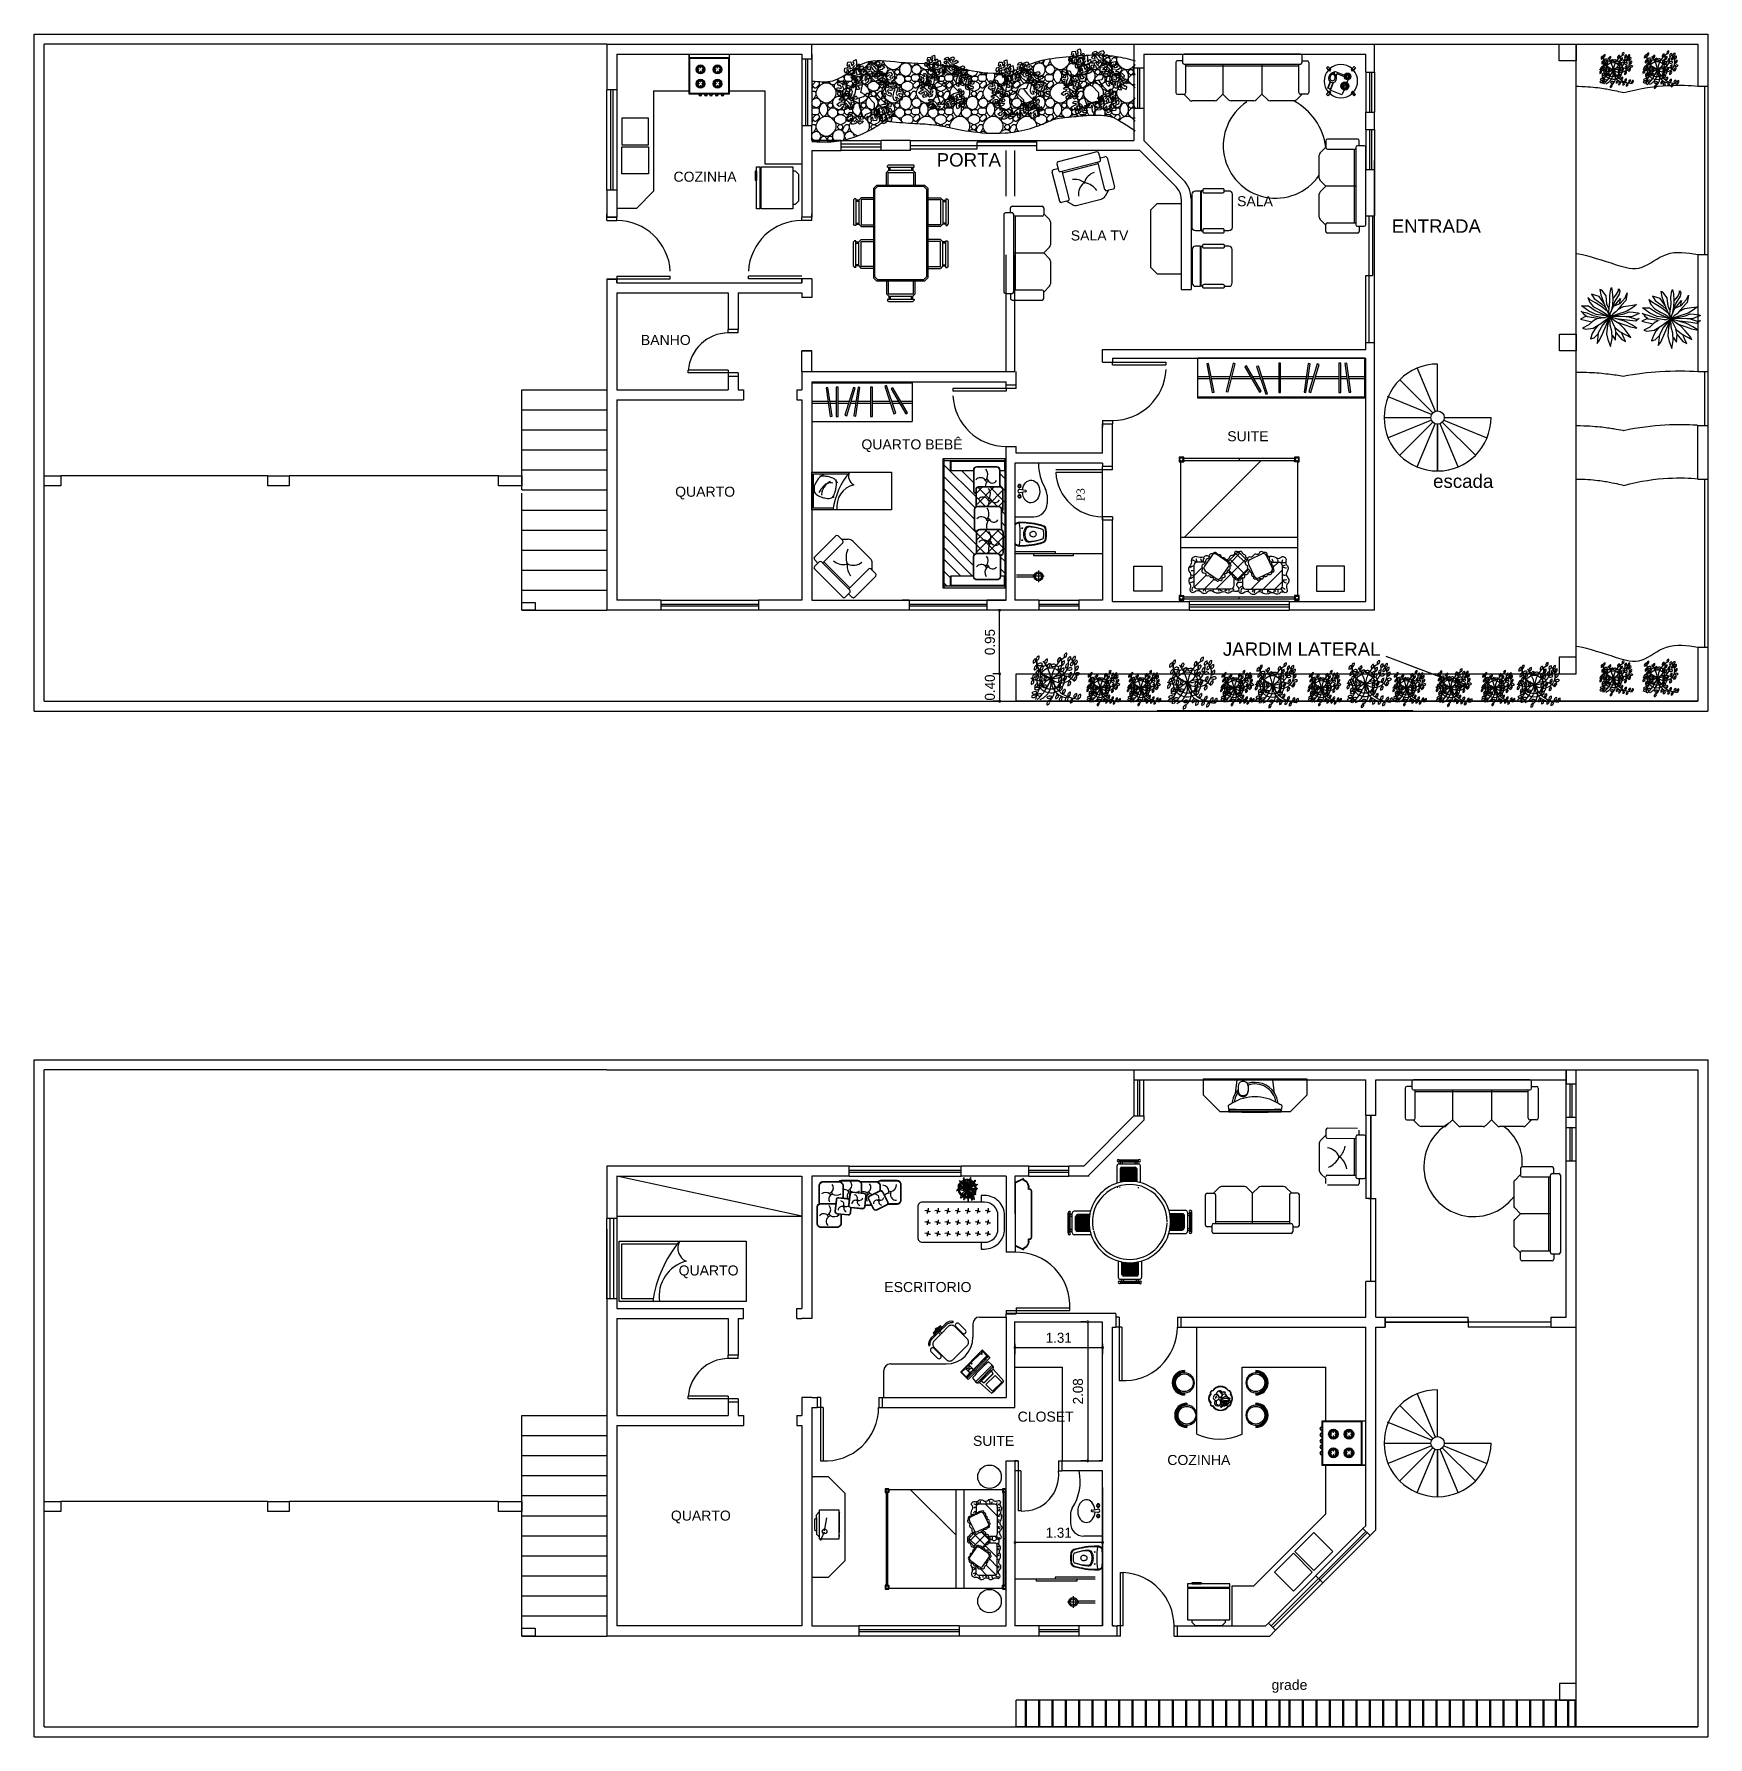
# Model space of a CAD drawing. Extents: x 130 to 509, y 87 to 225.
# Drawn here: x 323.66 to 348.71, y 135.58 to 161.06 of the extents above; entities that cross this region are included whole.
import ezdxf

# ---------------------------------------------------------------- set-up
doc = ezdxf.new("R2010")
doc.units = 0
doc.header["$LTSCALE"] = 7
doc.linetypes.add('HIDDEN', pattern=[0.375, 0.25, -0.125])
doc.layers.get('0').update_dxf_attribs({"linetype": 'CONTINUOUS'})
doc.layers.get('DEFPOINTS').update_dxf_attribs({"linetype": 'CONTINUOUS'})
for name, color, linetype in [('01', 7, 'CONTINUOUS'), ('01T', 7, 'HIDDEN'), ('02', 2, 'CONTINUOUS'), ('03', 3, 'CONTINUOUS'), ('06', 6, 'CONTINUOUS'), ('20', 2, 'CONTINUOUS'), ('20T', 2, 'HIDDEN'), ('30', 3, 'CONTINUOUS'), ('40', 4, 'CONTINUOUS'), ('60', 1, 'CONTINUOUS'), ('TEXTO', 3, 'CONTINUOUS'), ('VEGET', 64, 'CONTINUOUS'), ('VEGET-I', 62, 'CONTINUOUS')]:
    doc.layers.add(name, color=color, linetype=linetype)
doc.styles.add('ARIAL', font='arial.ttf', dxfattribs={"height": 0.075})
doc.styles.add('TIMES', font='times.ttf')
doc.dimstyles.get("Standard").update_dxf_attribs({"dimtxt": 0.18, "dimasz": 0.18, "dimexe": 0.18, "dimexo": 0.0625, "dimgap": 0.09, "dimtad": 0, "dimtih": 1, "dimtoh": 1, "dimdec": 4, "dimzin": 0, "dimdsep": 46, "dimtxsty": 'Standard', "dimcen": 0.09, "dimadec": 0, "dimazin": 0, "dimtfac": 1, "dimtdec": 4, "dimtofl": 0, "dimtmove": 0, "dimatfit": 3, "dimfxl": 1, "dimtolj": 1, "dimtzin": 0, "dimarcsym": 0})

msp = doc.modelspace()

# ---------------------------------------------------------------- texts
at = {"layer": '01', "char_height": 0.2, "attachment_point": 6, "style": 'ARIAL'}
for s, insert in [('PORTA', (338.126, 159.174)), ('ENTRADA', (345.309, 158.185)), ('escada', (345.494, 154.367)), ('JARDIM LATERAL', (343.807, 151.855))]:
    msp.add_mtext(s, dxfattribs=dict(at, insert=insert))
at = {"layer": '02', "style": 'ARIAL'}
for s, p in [('COZINHA', (333.226, 158.848)), ('SALA ', (341.66, 158.482)), ('SALA TV', (339.171, 157.969)), ('BANHO', (332.738, 156.406)), ('QUARTO BEBÊ', (336.038, 154.844)), ('SUITE', (341.513, 154.966)), ('QUARTO ', (333.251, 154.136)), ('QUARTO ', (333.303, 142.487)), ('ESCRITORIO', (336.381, 142.239)), ('CLOSET', (338.376, 140.301)), ('SUITE', (337.708, 139.938)), ('COZINHA', (340.616, 139.652)), ('QUARTO ', (333.187, 138.82)), ('grade', (342.176, 136.289))]:
    msp.add_text(s, height=0.15, dxfattribs=at).set_placement(p)
at = {"layer": 'TEXTO', "style": 'TIMES'}
msp.add_text('P3', height=0.12, rotation=90, dxfattribs=at).set_placement((339.377, 154.072))

# ---------------------------------------------------------------- blocks, each defined once
blk = doc.blocks.new('_DOTSMALL')
at = {"color": 0, "linetype": 'ByBlock', "const_width": 0.5}
blk.add_lwpolyline([(-0.0625, 0, 1), (0.0625, 0, 1)], format="xyb", close=True, dxfattribs=at)
blk = doc.blocks.new('*D16')
at = {"color": 0, "linetype": 'ByBlock'}
for p, q in [((275.246, 151.487), (275.145, 151.487)), ((275.245, 151.487), (275.245, 151.077)), ((275.246, 151.077), (275.145, 151.077))]:
    blk.add_line(p, q, dxfattribs=at)
at = {"layer": 'DEFPOINTS', "color": 0, "linetype": 'ByBlock'}
for p in [(275.496, 151.487), (275.245, 151.077), (275.496, 151.077)]:
    blk.add_point(p, dxfattribs=at)
at = {"color": 0, "linetype": 'ByBlock', "xscale": 0.07, "yscale": 0.07, "zscale": 0.07}
for p, rotation in [((275.245, 151.487), 90), ((275.245, 151.077), 270)]:
    blk.add_blockref('_DOTSMALL', p, dxfattribs=dict(at, rotation=rotation))
at = {"color": 7, "linetype": 'ByBlock', "insert": (275.1, 151.282), "char_height": 0.15, "attachment_point": 5, "rotation": 90}
blk.add_mtext('\\A1;0.40', dxfattribs=at)
blk = doc.blocks.new('*D17')
at = {"color": 0, "linetype": 'ByBlock'}
for p, q in [((275.245, 151.487), (275.245, 152.437)), ((275.493, 152.437), (275.345, 152.437)), ((275.246, 151.487), (275.145, 151.487))]:
    blk.add_line(p, q, dxfattribs=at)
at = {"layer": 'DEFPOINTS', "color": 0, "linetype": 'ByBlock'}
for p in [(275.243, 152.437), (275.245, 152.437), (275.496, 151.487)]:
    blk.add_point(p, dxfattribs=at)
at = {"color": 0, "linetype": 'ByBlock', "xscale": 0.07, "yscale": 0.07, "zscale": 0.07}
for p, rotation in [((275.245, 152.437), 90), ((275.245, 151.487), 270)]:
    blk.add_blockref('_DOTSMALL', p, dxfattribs=dict(at, rotation=rotation))
at = {"color": 7, "linetype": 'ByBlock', "insert": (275.1, 151.962), "char_height": 0.15, "attachment_point": 5, "rotation": 90}
blk.add_mtext('\\A1;0.95', dxfattribs=at)
blk = doc.blocks.new('*X11')
at = {"color": 0}
for p, q in [((2.845, 9.209), (2.85, 9.214)), ((2.934, 9.298), (2.939, 9.303)), ((3.038, 9.225), (3.116, 9.303)), ((3.215, 9.225), (3.293, 9.303)), ((3.432, 9.265), (3.47, 9.303)), ((3.601, 9.258), (3.646, 9.303)), ((3.764, 9.244), (3.823, 9.303)), ((3.968, 9.272), (4, 9.303)), ((4.145, 9.272), (4.177, 9.303)), ((4.279, 9.228), (4.353, 9.303)), ((4.455, 9.228), (4.53, 9.303)), ((4.702, 9.298), (4.707, 9.303)), ((2.845, 9.033), (2.85, 9.038)), ((3.406, 9.063), (3.409, 9.066)), ((3.425, 9.082), (3.428, 9.085)), ((3.721, 9.024), (3.725, 9.029)), ((3.737, 9.041), (3.742, 9.045)), ((4.412, 9.008), (4.415, 9.011)), ((4.436, 9.032), (4.439, 9.035)), ((4.71, 9.13), (4.715, 9.135)), ((4.71, 8.953), (4.715, 8.958)), ((2.845, 8.856), (2.85, 8.861)), ((2.845, 8.679), (2.85, 8.684)), ((2.903, 8.383), (3.385, 8.865)), ((2.995, 8.652), (3.168, 8.825)), ((3.08, 8.383), (3.547, 8.851)), ((3.257, 8.383), (3.718, 8.844)), ((3.433, 8.383), (3.922, 8.872)), ((3.61, 8.383), (4.099, 8.872)), ((3.787, 8.383), (4.244, 8.84)), ((3.964, 8.383), (4.409, 8.828)), ((4.141, 8.383), (4.565, 8.808)), ((4.71, 8.776), (4.715, 8.781)), ((2.845, 8.502), (2.85, 8.507)), ((4.317, 8.383), (4.565, 8.631)), ((4.494, 8.383), (4.594, 8.483)), ((4.671, 8.383), (4.715, 8.428)), ((4.71, 8.6), (4.715, 8.605))]:
    blk.add_line(p, q, dxfattribs=at)
blk = doc.blocks.new('*X12')
at = {"color": 0}
for p, q in [((3.231, 9.065), (3.427, 9.26)), ((3.506, 9.045), (3.291, 9.26)), ((3.428, 9.085), (3.522, 9.179)), ((3.523, 9.205), (3.468, 9.26)), ((3.587, 9.244), (3.598, 9.255)), ((3.504, 8.87), (3.231, 9.143)), ((3.327, 8.87), (3.231, 8.966)), ((3.237, 8.894), (3.406, 9.063)), ((3.39, 8.87), (3.522, 9.002)), ((3.522, 9.029), (3.506, 9.045))]:
    blk.add_line(p, q, dxfattribs=at)
blk = doc.blocks.new('*X13')
at = {"color": 0}
for p, q in [((3.873, 8.999), (4.14, 9.267)), ((3.873, 9.176), (3.963, 9.267)), ((4.205, 8.877), (3.873, 9.209)), ((4.205, 9.053), (3.992, 9.267)), ((4.111, 9.061), (4.226, 9.176)), ((4.232, 9.203), (4.168, 9.267)), ((4.028, 8.877), (3.873, 9.032)), ((3.927, 8.877), (4.111, 9.061)), ((4.104, 8.877), (4.226, 8.999)), ((4.226, 9.032), (4.205, 9.053))]:
    blk.add_line(p, q, dxfattribs=at)
blk = doc.blocks.new('VEGET-01')
at = {"layer": 'VEGET'}
for centre, radius, start, end in [((-0.143, 0.166), 0.0376, 107.1376, 191.571), ((-0.181, 0.189), 0.0307, 272.3395, 23.3629), ((-0.116, 0.198), 0.0307, 93.3806, 204.4039), ((-0.155, 0.22), 0.0376, 288.1787, 12.6121), ((-0.032, 0.167), 0.0307, 93.3806, 204.4039), ((-0.07, 0.189), 0.0376, 288.1787, 12.6121), ((0.106, 0.179), 0.0376, 107.1376, 191.571), ((0.068, 0.202), 0.0307, 272.3395, 23.3629), ((0.141, 0.148), 0.0307, 93.3806, 204.4039), ((0.103, 0.171), 0.0376, 288.1787, 12.6121), ((0.165, 0.227), 0.0307, 93.3806, 204.4039), ((0.127, 0.25), 0.0376, 288.1787, 12.6121), ((0.203, 0.19), 0.0307, 93.3806, 204.4039), ((0.165, 0.212), 0.0376, 288.1787, 12.6121), ((0.235, 0.138), 0.0376, 107.1376, 191.571), ((0.197, 0.161), 0.0307, 272.3395, 23.3629), ((0.251, 0.194), 0.0307, 93.3806, 204.4039), ((0.213, 0.216), 0.0376, 288.1787, 12.6121), ((0.225, 0.173), 0.001, 23.3629, 107.1376), ((0.27, 0.153), 0.0307, 93.3806, 204.4039), ((0.232, 0.175), 0.0376, 288.1787, 12.6121), ((-0.149, 0.01), 0.0376, 107.1376, 191.571), ((-0.187, 0.033), 0.0307, 272.3395, 23.3629), ((-0.133, 0.097), 0.0376, 107.1376, 191.571), ((-0.171, 0.12), 0.0307, 272.3395, 23.3629), ((-0.16, 0.045), 0.001, 23.3629, 107.1376), ((-0.116, -0.001), 0.0376, 130.9791, 191.571), ((-0.113, 0.051), 0.0376, 107.1376, 191.571), ((-0.151, 0.075), 0.0307, 272.3395, 301.6855), ((-0.144, 0.132), 0.001, 23.3629, 107.1376), ((0, 0), 0.143, 160.2012, 169.1247), ((-0.106, 0.126), 0.0307, 43.8385, 154.8618), ((-0.133, 0.138), 0.001, 154.8618, 238.6366), ((-0.114, 0.17), 0.0376, 238.6366, 323.07), ((-0.123, 0.086), 0.001, 23.3629, 107.1376), ((-0.151, 0.075), 0.0307, 5.6463, 23.3629), ((0, 0), 0.143, 138.7234, 147.1305), ((-0.07, 0.093), 0.0376, 107.1376, 178.7248), ((-0.081, 0.128), 0.001, 23.3629, 107.1376), ((-0.108, 0.117), 0.0307, 6.6283, 23.3629), ((0, 0), 0.143, 102.1424, 122.7904), ((-0.059, 0.155), 0.001, 204.4039, 288.1787), ((-0.005, 0.122), 0.0307, 93.3806, 143.9816), ((-0.044, 0.144), 0.0376, 357.9665, 12.6121), ((0, 0), 0.143, 83.7908, 92.4658), ((0.03, 0.115), 0.0307, 43.8385, 118.6061), ((0.022, 0.159), 0.0376, 317.9795, 323.07), ((0, 0), 0.143, 56.4506, 69.4383), ((0.104, 0.101), 0.0307, 82.9891, 144.7784), ((0.07, 0.13), 0.0376, 316.379, 2.2207), ((0, 0), 0.143, 41.369, 46.9933), ((0.136, 0.071), 0.0376, 94.8883, 140.7607), ((0.114, 0.136), 0.001, 204.4039, 288.1787), ((0.104, 0.101), 0.0307, 303.7278, 11.1135), ((0, 0), 0.143, 5.8965, 32.0556), ((0.133, 0.107), 0.001, 11.1135, 94.8883), ((0.128, 0.013), 0.0307, 296.502, 11.1135), ((0.161, -0.018), 0.0376, 94.8883, 119.6107), ((0.186, 0.117), 0.0376, 107.1376, 191.571), ((0.148, 0.14), 0.0307, 272.3395, 23.3629), ((0.158, 0.018), 0.001, 11.1135, 94.8883), ((0.169, 0.091), 0.001, 154.8618, 238.6366), ((0.196, 0.079), 0.0307, 43.8385, 154.8618), ((0.188, 0.122), 0.0376, 238.6366, 323.07), ((0.176, 0.152), 0.001, 23.3629, 107.1376), ((0.213, 0.031), 0.0307, 93.3806, 204.4039), ((0.186, 0.019), 0.001, 204.4039, 288.1787), ((0.174, 0.054), 0.0376, 288.1787, 12.6121), ((0.264, -0.01), 0.0307, 93.3806, 204.4039), ((0.226, 0.013), 0.0376, 288.1787, 12.6121), ((0.243, 0.14), 0.001, 204.4039, 288.1787), ((0.272, 0.029), 0.0307, 43.8385, 154.8618), ((0.265, 0.073), 0.0376, 238.6366, 323.07), ((0.246, 0.042), 0.001, 154.8618, 238.6366), ((0.281, 0.095), 0.0307, 93.3806, 204.4039), ((0.254, 0.083), 0.001, 204.4039, 288.1787), ((0.242, 0.117), 0.0376, 288.1787, 12.6121), ((-0.163, -0.049), 0.0376, 107.1376, 191.571), ((-0.201, -0.026), 0.0307, 272.3395, 23.3629), ((-0.166, -0.204), 0.0376, 60.1046, 144.538), ((-0.16, -0.169), 0.0376, 60.1046, 144.538), ((-0.168, -0.126), 0.0307, 225.3065, 336.3299), ((-0.174, -0.014), 0.001, 23.3629, 107.1376), ((-0.127, -0.086), 0.0376, 100.9437, 179.3217), ((-0.16, -0.055), 0.0307, 260.0902, 348.9686), ((-0.135, -0.126), 0.0376, 60.1046, 144.538), ((-0.144, -0.082), 0.0307, 225.3065, 336.3299), ((-0.154, 0.022), 0.0307, 272.3395, 291.0252), ((-0.147, -0.173), 0.001, 336.3299, 60.1046), ((0, 0), 0.143, 182.7695, 199.9307), ((-0.141, -0.138), 0.001, 336.3299, 60.1046), ((-0.106, -0.19), 0.0376, 60.1046, 144.538), ((-0.115, -0.146), 0.0307, 225.3065, 336.3299), ((0, 0), 0.143, 205.1648, 306.7226), ((-0.117, -0.094), 0.001, 336.3299, 60.1046), ((-0.088, -0.158), 0.001, 336.3299, 60.1046), ((0.086, -0.195), 0.0376, 107.1376, 191.571), ((0.048, -0.172), 0.0307, 272.3395, 23.3629), ((0.076, -0.16), 0.001, 23.3629, 107.1376), ((0.116, -0.113), 0.0307, 183.5584, 194.0125), ((0.087, -0.12), 0.001, 194.0125, 277.7872), ((0.082, -0.084), 0.0376, 277.7872, 2.2207), ((0, 0), 0.143, 325.0115, 354.0729), ((0.116, -0.113), 0.0307, 82.9891, 88.1757), ((0.149, -0.141), 0.0307, 93.3806, 204.4039), ((0.122, -0.154), 0.001, 204.4039, 288.1787), ((0.111, -0.119), 0.0376, 288.1787, 12.6121), ((0.203, -0.168), 0.0307, 93.3806, 204.4039), ((0.172, -0.041), 0.0307, 272.3395, 23.3629), ((0.21, -0.065), 0.0376, 107.1376, 191.571), ((0.164, -0.146), 0.0376, 288.1787, 12.6121), ((0.199, -0.03), 0.001, 23.3629, 107.1376), ((0.264, -0.183), 0.0307, 93.3806, 204.4039), ((0.237, -0.022), 0.001, 204.4039, 288.1787), ((0.226, -0.16), 0.0376, 288.1787, 12.6121), ((0.305, -0.19), 0.0307, 93.3806, 204.4039), ((0.267, -0.168), 0.0376, 288.1787, 12.6121), ((-0.175, -0.161), 0.0307, 225.3065, 336.3299), ((-0.004, -0.259), 0.0376, 107.1376, 191.571), ((-0.042, -0.236), 0.0307, 272.3395, 23.3629), ((-0.009, -0.214), 0.0376, 60.1046, 144.538), ((-0.018, -0.17), 0.0307, 225.3065, 336.3299), ((-0.015, -0.224), 0.001, 23.3629, 107.1376), ((0.01, -0.182), 0.001, 336.3299, 60.1046), ((0.121, -0.22), 0.0376, 107.1376, 191.571), ((0.083, -0.197), 0.0307, 272.3395, 23.3629), ((0.11, -0.185), 0.001, 23.3629, 107.1376), ((0.183, -0.222), 0.0376, 107.1376, 191.571), ((0.145, -0.199), 0.0307, 272.3395, 23.3629), ((0.172, -0.187), 0.001, 23.3629, 107.1376), ((0.175, -0.18), 0.001, 204.4039, 288.1787), ((0.232, -0.239), 0.0376, 107.1376, 191.571), ((0.194, -0.215), 0.0307, 272.3395, 23.3629), ((0.222, -0.204), 0.001, 23.3629, 107.1376), ((0.237, -0.195), 0.001, 204.4039, 288.1787), ((0.278, -0.202), 0.001, 204.4039, 288.1787)]:
    blk.add_arc(centre, radius, start, end, dxfattribs=at)
at = {"layer": 'VEGET-I'}
for centre, radius in [((0, 0.001), 0.109), ((0, 0.001), 0.109), ((0.002, 0.001), 0.0101), ((0.002, 0.001), 0.0101)]:
    blk.add_circle(centre, radius, dxfattribs=at)
for centre, radius, start, end in [((0.026, 0.171), 0.172, 176.9672, 212.4166), ((0.028, 0.181), 0.172, 176.9672, 213.9632), ((-0.351, -0.053), 0.357, 31.7655, 39.9955), ((0.281, -0.023), 0.276, 117.331, 145.743), ((-0.06, 0.161), 0.172, 339.4885, 15.0874), ((0.022, 0.159), 0.159, 315.0896, 7.614), ((0.104, 0.101), 0.143, 283.589, 45.6994), ((-0.094, 0.196), 0.218, 240.2296, 257.2662), ((-0.154, 0.022), 0.0307, 291.0252, 23.3629), ((-0.094, 0.196), 0.218, 257.2662, 296.1341), ((-0.116, -0.001), 0.0376, 107.1376, 130.9791), ((-0.151, 0.075), 0.0307, 301.6855, 5.6463), ((-0.127, 0.034), 0.001, 23.3629, 107.1376), ((0.026, 0.171), 0.172, 212.4166, 261.0002), ((-0.079, -0.014), 0.0376, 107.1376, 191.571), ((-0.117, 0.009), 0.0307, 272.3395, 23.3629), ((0.028, 0.181), 0.172, 213.9632, 261.0002), ((-0.108, 0.117), 0.0307, 272.3395, 6.6283), ((-0.07, 0.093), 0.0376, 178.7248, 191.571), ((-0.09, 0.021), 0.001, 23.3629, 107.1376), ((-0.033, -0.006), 0.0376, 107.1376, 191.571), ((-0.072, 0.017), 0.0307, 272.3395, 23.3629), ((-0.476, 0.163), 0.505, 324.7643, 341.223), ((-0.351, -0.053), 0.357, 8.699, 31.7655), ((-0.044, 0.029), 0.001, 23.3629, 107.1376), ((-0.005, 0.122), 0.0307, 143.9816, 204.4039), ((-0.032, 0.109), 0.001, 204.4039, 288.1787), ((-0.044, 0.144), 0.0376, 288.1787, 357.9665), ((0.03, 0.115), 0.0307, 118.6061, 154.8618), ((0.003, 0.128), 0.001, 154.8618, 238.6366), ((-0.06, 0.161), 0.172, 291.0544, 339.4885), ((0.022, 0.159), 0.159, 262.5928, 315.0896), ((0.104, 0.101), 0.143, 224.4793, 283.589), ((0.288, 0.097), 0.302, 198.5602, 225.9215), ((0.022, 0.159), 0.0376, 238.6366, 317.9795), ((-0.129, -0.1), 0.172, 347.3863, 39.1633), ((0.281, -0.023), 0.276, 145.743, 172.7136), ((0.109, -0.141), 0.172, 79.6042, 124.9525), ((0.104, 0.101), 0.0307, 144.7784, 194.0125), ((0.075, 0.094), 0.001, 194.0125, 277.7872), ((0.07, 0.13), 0.0376, 277.7872, 316.379), ((0.077, 0.089), 0.001, 204.4039, 288.1787), ((0.115, -0.022), 0.0376, 107.1376, 191.571), ((0.077, 0.001), 0.0307, 272.3395, 23.3629), ((0.136, 0.071), 0.0376, 140.7607, 179.3217), ((0.104, 0.101), 0.0307, 260.0902, 303.7278), ((0.104, 0.013), 0.001, 23.3629, 107.1376), ((0.161, -0.018), 0.0376, 119.6107, 179.3217), ((0.109, -0.141), 0.172, 40.9195, 79.6042), ((0, 0.001), 0.143, 353.703, 5.5399), ((0.12, -0.248), 0.276, 145.8123, 172.7136), ((-0.476, 0.163), 0.505, 311.9854, 324.7643), ((-0.127, -0.086), 0.0376, 94.8883, 100.9437), ((-0.13, -0.049), 0.001, 11.1135, 94.8883), ((-0.16, -0.055), 0.0307, 348.9686, 11.1135), ((-0.116, -0.038), 0.0307, 272.3395, 23.3629), ((-0.078, -0.061), 0.0376, 107.1376, 191.571), ((0.12, -0.248), 0.276, 117.331, 145.8123), ((-0.169, -0.05), 0.172, 291.0544, 328.0833), ((-0.089, -0.027), 0.001, 23.3629, 107.1376), ((-0.056, -0.103), 0.0376, 60.1046, 144.538), ((-0.065, -0.059), 0.0307, 225.3065, 336.3299), ((-0.038, -0.071), 0.001, 336.3299, 60.1046), ((-0.169, -0.05), 0.172, 328.0833, 15.0874), ((-0.129, -0.1), 0.172, 315.1303, 347.3863), ((0.177, -0.02), 0.172, 176.9672, 221.8203), ((0.177, -0.02), 0.172, 221.8203, 261.0002), ((0.069, -0.06), 0.0307, 272.3395, 23.3629), ((0.107, -0.084), 0.0376, 107.1376, 191.571), ((0.288, 0.097), 0.302, 225.9215, 269.3964), ((0.116, -0.113), 0.0307, 88.1757, 183.5584), ((0.097, -0.049), 0.001, 23.3629, 107.1376), ((0.128, 0.013), 0.0307, 260.0902, 296.502)]:
    blk.add_arc(centre, radius, start, end, dxfattribs=at)
blk = doc.blocks.new('*X4')
at = {"color": 0}
for p, q in [((8.51, 8.687), (8.656, 8.832)), ((8.542, 8.542), (8.754, 8.754)), ((8.775, 8.549), (8.563, 8.761)), ((8.8, 8.701), (8.671, 8.83)), ((8.687, 8.461), (8.552, 8.595)), ((8.632, 8.455), (8.778, 8.601))]:
    blk.add_line(p, q, dxfattribs=at)
blk = doc.blocks.new('*X3')
at = {"color": 0}
for p, q in [((8.768, 8.768), (8.986, 8.986)), ((9.022, 8.845), (9.163, 8.986)), ((9.134, 8.781), (9.312, 8.958)), ((9.197, 8.666), (9.317, 8.787))]:
    blk.add_line(p, q, dxfattribs=at)
blk = doc.blocks.new('*X2')
at = {"color": 0}
for p, q in [((7.993, 8.877), (8.107, 8.991)), ((7.993, 8.7), (8.284, 8.991)), ((8.307, 8.837), (8.46, 8.991)), ((8.267, 8.797), (8.28, 8.81)), ((8.06, 8.591), (8.128, 8.658))]:
    blk.add_line(p, q, dxfattribs=at)
blk = doc.blocks.new('A$C0EEE592C')
at = {"layer": '02'}
for p, q in [((0.101, 1.285), (0.015, 1.199)), ((0.1, 1.38), (0.1, 1.28)), ((0.575, 1.405), (0.125, 1.405)), ((0.55, 1.28), (0.55, 0.125)), ((0.6, 1.305), (0.575, 1.305)), ((0.6, 1.305), (0.6, 1.38)), ((0.675, 1.305), (0.6, 1.305)), ((0.7, 0.125), (0.7, 1.28)), ((0, 0.821), (0, 1.164)), ((0.125, 1.255), (0.55, 1.255)), ((0.525, 1.255), (0.525, 0.15)), ((0.101, 0.7), (0.015, 0.786)), ((0, 0.236), (0, 0.579)), ((0.101, 0.7), (0.015, 0.614)), ((0.55, 0.7), (0.101, 0.7)), ((0.101, 0.115), (0.015, 0.201)), ((0.1, 0.025), (0.1, 0.125)), ((0.125, 0.15), (0.55, 0.15)), ((0.575, 0), (0.125, 0)), ((0.575, 0.1), (0.6, 0.1)), ((0.6, 0.1), (0.675, 0.1)), ((0.6, 0.1), (0.6, 0.025))]:
    blk.add_line(p, q, dxfattribs=at)
for centre, radius, start, end in [((0.125, 1.38), 0.025, 90, 180), ((0.125, 1.28), 0.025, 180, 270), ((0.575, 1.28), 0.025, 90, 180), ((0.575, 1.38), 0.025, 0, 90), ((0.675, 1.28), 0.025, 0, 90), ((0.05, 1.164), 0.05, 135, 180), ((0.05, 0.821), 0.05, 180, 225), ((0.05, 0.579), 0.05, 135, 180), ((0.05, 0.236), 0.05, 180, 225), ((0.125, 0.125), 0.025, 90, 180), ((0.125, 0.025), 0.025, 180, 270), ((0.575, 0.125), 0.025, 180, 270), ((0.575, 0.025), 0.025, 270, 0), ((0.675, 0.125), 0.025, 270, 0)]:
    blk.add_arc(centre, radius, start, end, dxfattribs=at)
blk = doc.blocks.new('M-1CADE')
for points in [[(0.3, 0.175), (0.3, 0.25, 0.414214), (0.25, 0.3), (-0.25, 0.3, 0.414214), (-0.3, 0.25), (-0.3, 0.175)], [(-0.3, -0.18), (-0.3, -0.25, 0.414214), (-0.25, -0.3), (0.25, -0.3, 0.414214), (0.3, -0.25), (0.3, -0.18)]]:
    blk.add_lwpolyline(points, format="xyb")
for points in [[(-0.33, -0.161), (-0.33, 0.121, -0.414214), (-0.311, 0.14), (-0.289, 0.14, -0.414214), (-0.27, 0.121), (-0.27, -0.161, -0.414214), (-0.289, -0.18), (-0.311, -0.18, -0.414214)], [(0.27, -0.161), (0.27, 0.121, -0.414214), (0.289, 0.14), (0.311, 0.14, -0.414214), (0.33, 0.121), (0.33, -0.161, -0.414214), (0.311, -0.18), (0.289, -0.18, -0.414214)]]:
    blk.add_lwpolyline(points, format="xyb", close=True)
for points in [[(-0.3, 0.175), (0.3, 0.175)], [(-0.3, 0.14), (-0.3, 0.163), (0.3, 0.163), (0.3, 0.14)]]:
    blk.add_lwpolyline(points)
blk = doc.blocks.new('BRANCHT', base_point=(1.548, 0.551))
for p, q in [((1.511, 0.64), (1.524, 0.662)), ((1.526, 0.607), (1.511, 0.64)), ((1.524, 0.662), (1.551, 0.661)), ((1.55, 0.627), (1.526, 0.607)), ((1.537, 0.5), (1.552, 0.572)), ((1.57, 0.598), (1.55, 0.627)), ((1.551, 0.661), (1.582, 0.622)), ((1.551, 0.661), (1.551, 0.661)), ((1.552, 0.572), (1.57, 0.598)), ((1.573, 0.682), (1.611, 0.684)), ((1.599, 0.643), (1.573, 0.682)), ((1.582, 0.622), (1.599, 0.643)), ((1.599, 0.582), (1.587, 0.538)), ((1.62, 0.64), (1.599, 0.582)), ((1.599, 0.582), (1.668, 0.562)), ((1.611, 0.684), (1.648, 0.656)), ((1.648, 0.656), (1.636, 0.607)), ((1.636, 0.607), (1.644, 0.59)), ((1.644, 0.59), (1.667, 0.602)), ((1.667, 0.602), (1.71, 0.563)), ((1.667, 0.602), (1.667, 0.602)), ((1.71, 0.563), (1.69, 0.518)), ((1.536, 0.471), (1.537, 0.5)), ((1.554, 0.427), (1.536, 0.471)), ((1.585, 0.414), (1.554, 0.427)), ((1.572, 0.474), (1.594, 0.431)), ((1.606, 0.467), (1.572, 0.474)), ((1.594, 0.431), (1.585, 0.414)), ((1.587, 0.538), (1.607, 0.492)), ((1.626, 0.447), (1.606, 0.467)), ((1.636, 0.537), (1.625, 0.526)), ((1.625, 0.526), (1.644, 0.481)), ((1.68, 0.427), (1.626, 0.447)), ((1.69, 0.518), (1.636, 0.537)), ((1.644, 0.481), (1.663, 0.492)), ((1.663, 0.492), (1.686, 0.474)), ((1.686, 0.474), (1.68, 0.427))]:
    blk.add_line(p, q)
blk = doc.blocks.new('*D22')
at = {"color": 0, "linetype": 'ByBlock'}
for p, q in [((312.228, 141.794), (312.156, 141.794)), ((312.256, 141.794), (312.256, 139.714)), ((312.228, 139.714), (312.156, 139.714))]:
    blk.add_line(p, q, dxfattribs=at)
at = {"layer": 'DEFPOINTS', "color": 0, "linetype": 'ByBlock'}
for p in [(312.478, 141.794), (312.256, 139.714), (312.478, 139.714)]:
    blk.add_point(p, dxfattribs=at)
at = {"color": 0, "linetype": 'ByBlock', "xscale": 0.07, "yscale": 0.07, "zscale": 0.07}
for p, rotation in [((312.256, 141.794), 90), ((312.256, 139.714), 270)]:
    blk.add_blockref('_DOTSMALL', p, dxfattribs=dict(at, rotation=rotation))
at = {"color": 7, "linetype": 'ByBlock', "insert": (312.111, 140.754), "char_height": 0.15, "attachment_point": 5, "rotation": 90}
blk.add_mtext('\\A1;2.08', dxfattribs=at)
blk = doc.blocks.new('*X8')
at = {"color": 0}
for p, q in [((8.51, 8.687), (8.656, 8.832)), ((8.542, 8.542), (8.754, 8.754)), ((8.775, 8.549), (8.563, 8.761)), ((8.632, 8.455), (8.778, 8.601)), ((8.8, 8.701), (8.671, 8.83)), ((8.687, 8.461), (8.552, 8.595))]:
    blk.add_line(p, q, dxfattribs=at)
blk = doc.blocks.new('*X7')
at = {"color": 0}
for p, q in [((8.768, 8.768), (8.986, 8.986)), ((9.022, 8.845), (9.163, 8.986)), ((9.134, 8.781), (9.312, 8.958)), ((9.197, 8.666), (9.317, 8.787))]:
    blk.add_line(p, q, dxfattribs=at)
blk = doc.blocks.new('*D21')
at = {"color": 0, "linetype": 'ByBlock'}
for p, q in [((311.168, 139.314), (311.168, 138.393)), ((312.478, 139.314), (312.478, 138.393)), ((312.478, 138.493), (311.168, 138.493))]:
    blk.add_line(p, q, dxfattribs=at)
at = {"layer": 'DEFPOINTS', "color": 0, "linetype": 'ByBlock'}
for p in [(311.168, 139.564), (312.478, 139.564), (311.168, 138.493)]:
    blk.add_point(p, dxfattribs=at)
at = {"color": 0, "linetype": 'ByBlock', "xscale": 0.07, "yscale": 0.07, "zscale": 0.07, "rotation": 180}
blk.add_blockref('_DOTSMALL', (311.168, 138.493), dxfattribs=at)
at = {"color": 0, "linetype": 'ByBlock', "xscale": 0.07, "yscale": 0.07, "zscale": 0.07}
blk.add_blockref('_DOTSMALL', (312.478, 138.493), dxfattribs=at)
at = {"color": 7, "linetype": 'ByBlock', "insert": (311.823, 138.638), "char_height": 0.15, "attachment_point": 5}
blk.add_mtext('\\A1;1.31', dxfattribs=at)
blk = doc.blocks.new('*D20')
at = {"color": 0, "linetype": 'ByBlock'}
for p, q in [((311.168, 141.464), (311.168, 141.309)), ((311.168, 141.409), (312.478, 141.409)), ((312.478, 141.464), (312.478, 141.309))]:
    blk.add_line(p, q, dxfattribs=at)
at = {"layer": 'DEFPOINTS', "color": 0, "linetype": 'ByBlock'}
for p in [(311.168, 141.714), (312.478, 141.714), (312.478, 141.409)]:
    blk.add_point(p, dxfattribs=at)
at = {"color": 0, "linetype": 'ByBlock', "xscale": 0.07, "yscale": 0.07, "zscale": 0.07, "rotation": 180}
blk.add_blockref('_DOTSMALL', (311.168, 141.409), dxfattribs=at)
at = {"color": 0, "linetype": 'ByBlock', "xscale": 0.07, "yscale": 0.07, "zscale": 0.07}
blk.add_blockref('_DOTSMALL', (312.478, 141.409), dxfattribs=at)
at = {"color": 7, "linetype": 'ByBlock', "insert": (311.823, 141.554), "char_height": 0.15, "attachment_point": 5}
blk.add_mtext('\\A1;1.31', dxfattribs=at)

# ---------------------------------------------------------------- dimensions: what is measured, and where the dimension line sits
at = {"layer": '01'}
for base, p1, p2, picture, middle, set_off in [((338.106, 152.437), (338.356, 151.487), (338.104, 152.437), '*D17', (337.961, 151.962), (62.861, 0)), ((339.424, 139.714), (339.646, 141.794), (339.646, 139.714), '*D22', (339.279, 140.754), (27.168, 0))]:
    dim = msp.add_linear_dim(base=base, p1=p1, p2=p2, angle=90, dimstyle='Standard', override={"dimtxt": 0.15, "dimasz": 0.07, "dimexe": 0.1, "dimexo": 0.25, "dimgap": 0.07, "dimtad": 1, "dimtih": 0, "dimtoh": 0, "dimdec": 2, "dimzin": 8, "dimblk1": 'DOTSMALL', "dimblk2": 'DOTSMALL', "dimsah": 1, "dimcen": -0.1, "dimclrt": 7, "dimtdec": 2, "dimtofl": 1}, dxfattribs=at)
    dim.commit()
    dim.dimension.update_dxf_attribs({"geometry": picture, "text_midpoint": middle, "insert": set_off})
dim = msp.add_linear_dim(base=(338.106, 151.077), p1=(338.356, 151.487), p2=(338.356, 151.077), angle=90, text='0.40', dimstyle='Standard', override={"dimtxt": 0.15, "dimasz": 0.07, "dimexe": 0.1, "dimexo": 0.25, "dimgap": 0.07, "dimtad": 1, "dimtih": 0, "dimtoh": 0, "dimdec": 2, "dimzin": 8, "dimblk1": 'DOTSMALL', "dimblk2": 'DOTSMALL', "dimsah": 1, "dimcen": -0.1, "dimclrt": 7, "dimtdec": 2, "dimtofl": 1}, dxfattribs=at)
dim.commit()
dim.dimension.update_dxf_attribs({"geometry": '*D16', "text_midpoint": (338.106, 151.282), "dimtype": 160, "insert": (62.861, 0)})
dim = msp.add_linear_dim(base=(339.646, 141.409), p1=(338.336, 141.714), p2=(339.646, 141.714), dimstyle='Standard', override={"dimtxt": 0.15, "dimasz": 0.07, "dimexe": 0.1, "dimexo": 0.25, "dimgap": 0.07, "dimtad": 1, "dimtih": 0, "dimtoh": 0, "dimdec": 2, "dimzin": 8, "dimblk1": 'DOTSMALL', "dimblk2": 'DOTSMALL', "dimsah": 1, "dimcen": -0.1, "dimclrt": 7, "dimtdec": 2, "dimtofl": 1}, dxfattribs=at)
dim.commit()
dim.dimension.update_dxf_attribs({"geometry": '*D20', "text_midpoint": (338.991, 141.554), "insert": (27.168, 0)})
dim = msp.add_linear_dim(base=(338.336, 138.493), p1=(339.646, 139.564), p2=(338.336, 139.564), dimstyle='Standard', override={"dimtxt": 0.15, "dimasz": 0.07, "dimexe": 0.1, "dimexo": 0.25, "dimgap": 0.07, "dimtad": 1, "dimtih": 0, "dimtoh": 0, "dimdec": 2, "dimzin": 8, "dimblk1": 'DOTSMALL', "dimblk2": 'DOTSMALL', "dimsah": 1, "dimcen": -0.1, "dimclrt": 7, "dimtdec": 2, "dimtofl": 1}, dxfattribs=at)
dim.commit()
dim.dimension.update_dxf_attribs({"geometry": '*D21', "text_midpoint": (338.991, 138.493), "dimtype": 160, "insert": (27.168, 0)})

# ---------------------------------------------------------------- hatches: boundary and pattern name
at = {"layer": '01'}
h = msp.add_hatch(dxfattribs=at)
h.set_pattern_fill('PDCIRC,_O', color=256, scale=0.5)
h.set_pattern_definition([(0, (63.21086, -12.2963), (0, 0.5), [0.025, -0.075, 0.025, -0.375]), (0, (63.33586, -12.2463), (0, 0.5), [0.025, -0.475]), (0, (63.08586, -12.1963), (0, 0.5), [0.05, -0.45]), (0, (62.96086, -12.1713), (0, 0.5), [0.075, -0.425]), (0, (63.21086, -12.1463), (0, 0.5), [0.05, -0.05, 0.075, -0.325]), (0, (63.18586, -12.0713), (0, 0.5), [0.075, -0.425]), (0, (63.06086, -12.0463), (0, 0.5), [0.075, -0.175, 0.075, -0.175]), (0, (62.96086, -11.9713), (0, 0.5), [0.075, -0.025, 0.025, -0.375]), (0, (63.28586, -11.9213), (0, 0.5), [0.025, -0.475]), (0, (63.18586, -11.8713), (0, 0.5), [0.05, -0.45]), (90, (62.86086, -11.8463), (-0.5, 3e-17), [0.05, -0.45]), (90, (62.91086, -12.1963), (-0.5, 3e-17), [0.025, -0.05, 0.075, -0.35]), (90, (63.03586, -12.1463), (-0.5, 3e-17), [0.1, -0.025, 0.025, -0.35]), (90, (63.11086, -12.0213), (-0.5, 3e-17), [0.075, -0.425]), (90, (63.13586, -12.2463), (-0.5, 3e-17), [0.05, -0.45]), (90, (63.16086, -11.8463), (-0.5, 3e-17), [0.05, -0.45]), (90, (63.18586, -12.1463), (-0.5, 3e-17), [0.05, -0.25, 0.025, -0.175]), (90, (63.26086, -11.8963), (-0.5, 3e-17), [0.025, -0.025, 0.025, -0.425]), (90, (63.28586, -12.1213), (-0.5, 3e-17), [0.05, -0.075, 0.05, -0.325]), (90, (63.31086, -12.2463), (-0.5, 3e-17), [0.05, -0.45]), (45, (62.88586, -12.2463), (6e-17, 0.5), [0.0707105, -0.14142135, 0.106066, -0.38890893]), (45, (62.86086, -12.2463), (6e-17, 0.5), [0.0707107, -0.6363961]), (45, (63.13586, -12.1963), (6e-17, 0.5), [0.0707107, -0.6363961]), (45, (63.08586, -11.9463), (6e-17, 0.5), [0.0707107, -0.6363961]), (45, (63.31086, -12.1963), (6e-17, 0.5), [0.0707107, -0.6363961]), (45, (62.88586, -12.1463), (6e-17, 0.5), [0.03535534, -0.67175144]), (45, (62.93586, -11.9963), (6e-17, 0.5), [0.03535534, -0.67175144]), (45, (62.98586, -12.1713), (6e-17, 0.5), [0.03535534, -0.67175144]), (45, (63.03586, -11.9963), (6e-17, 0.5), [0.03535534, -0.67175144]), (45, (63.18586, -12.0963), (6e-17, 0.5), [0.03535534, -0.67175144]), (45, (63.18586, -11.8213), (6e-17, 0.5), [0.03535534, -0.67175144]), (45, (63.23586, -11.8713), (6e-17, 0.5), [0.03535534, -0.67175144]), (45, (63.26086, -12.1463), (6e-17, 0.5), [0.03535534, -0.67175144]), (45, (63.28586, -12.2713), (6e-17, 0.5), [0.03535534, -0.67175144]), (45, (63.28586, -12.0713), (6e-17, 0.5), [0.03535534, -0.67175144]), (45, (63.28586, -11.8213), (6e-17, 0.5), [0.03535534, -0.67175144]), (45, (63.31086, -11.9213), (6e-17, 0.5), [0.03535534, -0.67175144]), (135, (63.21086, -11.8713), (-0.5, 6e-17), [0.03535534, -0.67175144]), (135, (63.26086, -11.8213), (-0.5, 6e-17), [0.03535534, -0.67175144]), (135, (63.28586, -11.9213), (-0.5, 6e-17), [0.03535534, -0.67175144]), (135, (63.36086, -11.8213), (-0.5, 6e-17), [0.03535534, -0.67175144]), (135, (63.11086, -11.9963), (-0.5, 6e-17), [0.03535534, -0.67175144]), (135, (63.06086, -12.0463), (-0.5, 6e-17), [0.03535534, -0.67175144]), (135, (62.91086, -12.1713), (-0.5, 6e-17), [0.03535534, -0.67175144]), (135, (62.96086, -12.1713), (-0.5, 6e-17), [0.03535534, -0.67175144]), (135, (63.01086, -11.9963), (-0.5, 6e-17), [0.03535534, -0.67175144]), (135, (62.91086, -12.0713), (-0.5, 6e-17), [0.03535534, -0.67175144]), (135, (63.21086, -12.1463), (-0.5, 6e-17), [0.03535534, -0.67175144]), (135, (63.28586, -12.0963), (-0.5, 6e-17), [0.03535534, -0.67175144]), (135, (63.31086, -12.1963), (-0.5, 6e-17), [0.03535534, -0.67175144]), (135, (63.31086, -12.1463), (-0.5, 6e-17), [0.03535534, -0.67175144]), (135, (63.33586, -12.2463), (-0.5, 6e-17), [0.03535534, -0.67175144]), (135, (62.93586, -11.9463), (-0.5, 6e-17), [0.0707107, -0.6363961]), (135, (63.18586, -12.0963), (-0.5, 6e-17), [0.0707107, -0.6363961]), (135, (63.16086, -12.2713), (-0.5, 6e-17), [0.1767767, -0.5303301]), (26.56505, (62.86086, -12.0463), (0.5, 2e-10), [0.0559, -1.062134]), (26.56505, (62.93586, -12.1963), (0.5, 2e-10), [0.0559, -1.062134]), (26.56505, (63.03586, -11.9713), (0.5, 2e-10), [0.0559, -1.062134]), (26.56505, (63.23586, -12.2963), (0.5, 2e-10), [0.0559, -1.062134]), (26.56505, (63.16086, -12.1713), (0.5, 2e-10), [0.0559, -1.062134]), (26.56505, (63.21086, -12.0713), (0.5, 2e-10), [0.0559, -1.062134]), (26.56505, (63.13586, -11.8963), (0.5, 2e-10), [0.0559, -1.062134]), (26.56505, (63.31086, -11.9213), (0.5, 2e-10), [0.0559, -1.062134]), (63.43495, (62.91086, -12.0463), (2e-10, 0.5), [0.0559, -1.062134]), (63.43495, (62.91086, -12.0213), (2e-10, 0.5), [0.0559, -1.062134]), (63.43495, (63.11086, -11.9463), (2e-10, 0.5), [0.1118, -1.006234]), (63.43495, (63.28586, -11.9713), (2e-10, 0.5), [0.0559, -1.062134]), (63.43495, (63.26086, -12.0463), (2e-10, 0.5), [0.0559, -1.062134]), (63.43495, (63.01086, -12.1463), (2e-10, 0.5), [0.0559, -1.062134]), (63.43495, (63.26086, -11.8713), (2e-10, 0.5), [0.0559, -1.062134]), (63.43495, (63.33586, -11.8963), (2e-10, 0.5), [0.0559, -1.062134]), (116.56505, (62.88586, -11.8963), (-2e-10, 0.5), [0.0559, -1.062134]), (116.56505, (63.16086, -12.2963), (-2e-10, 0.5), [0.0559, -1.062134]), (116.56505, (62.93586, -11.9713), (-2e-10, 0.5), [0.0559, -1.062134]), (116.56505, (63.31086, -12.0213), (-2e-10, 0.5), [0.0559, -1.062134]), (116.56505, (63.13586, -12.0463), (-2e-10, 0.5), [0.0559, -1.062134]), (116.56505, (63.28586, -11.9463), (-2e-10, 0.5), [0.0559, -1.062134]), (116.56505, (63.03586, -12.0463), (-2e-10, 0.5), [0.0559, -1.062134]), (116.56505, (62.93586, -12.1463), (-2e-10, 0.5), [0.0559, -1.062134]), (153.43495, (62.91086, -11.9213), (-0.5, 2e-10), [0.0559, -1.062134]), (153.43495, (63.08586, -12.1963), (-0.5, 2e-10), [0.0559, -1.062134]), (153.43495, (62.98586, -11.9713), (-0.5, 2e-10), [0.0559, -1.062134]), (153.43495, (63.28586, -12.1713), (-0.5, 2e-10), [0.0559, -1.062134]), (153.43495, (63.21086, -12.2963), (-0.5, 2e-10), [0.0559, -1.062134]), (153.43495, (63.26086, -11.8963), (-0.5, 2e-10), [0.0559, -1.062134]), (153.43495, (63.18586, -12.0713), (-0.5, 2e-10), [0.0559, -1.062134]), (153.43495, (62.91086, -11.9213), (-0.5, 2e-10), [0.0559, -1.062134]), (153.43495, (63.36086, -12.0463), (-0.5, 2e-10), [0.0559, -1.062134]), (243.43495, (62.88586, -12.2463), (-2e-10, -0.5), [0.0559, -1.062134])])
edge = h.paths.add_edge_path()
edge.add_spline(control_points=[(340.136, 160.658), (340.041, 160.683), (339.686, 160.775), (339.178, 160.724), (338.653, 160.67), (338.241, 160.44), (337.771, 160.483), (337.216, 160.618), (336.683, 160.614), (336.052, 160.717), (335.702, 160.309), (335.405, 160.345), (335.296, 160.358)], knot_values=[0, 0, 0, 0, 0.294678, 1.094598, 1.506739, 1.865811, 2.474637, 2.851561, 3.582201, 4.095664, 4.644071, 4.958761, 4.958761, 4.958761, 4.958761], degree=3, periodic=0)
edge.add_line((335.296, 160.358), (335.296, 159.619))
edge.add_line((335.296, 159.619), (335.296, 159.619))
edge.add_line((335.296, 159.619), (335.296, 159.452))
edge.add_spline(control_points=[(335.296, 159.452), (335.326, 159.449), (335.36, 159.446), (335.472, 159.441), (335.558, 159.441), (335.768, 159.466), (335.894, 159.499), (336.092, 159.577), (336.17, 159.621), (336.281, 159.689), (336.32, 159.716), (336.36, 159.744), (336.37, 159.751), (336.38, 159.757)], knot_values=[0.083934, 0.083934, 0.083934, 0.083934, 0.140006, 0.140006, 0.254378, 0.254378, 0.36875, 0.36875, 0.483122, 0.483122, 0.571973, 0.571973, 0.604463, 0.604463, 0.604463, 0.604463], degree=3, periodic=0)
edge.add_spline(control_points=[(336.38, 159.757), (336.422, 159.753), (336.489, 159.746), (336.626, 159.734), (336.69, 159.729), (336.87, 159.719), (336.973, 159.714), (337.141, 159.699), (337.197, 159.691), (337.372, 159.656), (337.502, 159.626), (337.808, 159.58), (337.988, 159.563), (338.296, 159.586), (338.407, 159.602), (338.645, 159.666), (338.74, 159.706), (338.854, 159.755), (338.886, 159.769), (338.919, 159.782), (338.927, 159.785), (338.928, 159.786)], knot_values=[1.243309, 1.243309, 1.243309, 1.243309, 1.409401, 1.409401, 1.575493, 1.575493, 1.907677, 1.907677, 2.23986, 2.23986, 2.572044, 2.572044, 2.904228, 2.904228, 3.07508, 3.07508, 3.245931, 3.245931, 3.372117, 3.372117, 3.439266, 3.439266, 3.439266, 3.439266], degree=3, periodic=0)
edge.add_spline(control_points=[(338.928, 159.786), (338.93, 159.786), (338.956, 159.793), (339.028, 159.804), (339.065, 159.808), (339.156, 159.817), (339.205, 159.822), (339.345, 159.835), (339.424, 159.842), (339.563, 159.846), (339.62, 159.844), (339.697, 159.836), (339.719, 159.833), (339.798, 159.815), (339.849, 159.802), (340.136, 159.609)], knot_values=[3.466358, 3.466358, 3.466358, 3.466358, 3.68404, 3.68404, 3.832461, 3.832461, 3.980881, 3.980881, 4.277722, 4.277722, 4.574562, 4.574562, 4.767992, 4.767992, 4.958761, 4.958761, 4.958761, 4.958761], degree=3, periodic=0)
edge.add_line((340.136, 159.609), (340.136, 159.619))
edge.add_line((340.136, 159.619), (340.136, 160.619))
edge.add_line((340.136, 160.619), (340.136, 160.658))
at = {"layer": '20', "linetype": 'Continuous'}
h = msp.add_hatch(dxfattribs=at)
h.set_pattern_fill('ANSI34', color=256, style=0)
h.set_pattern_definition([(45, (62.86, -12.228), (-13.4704, 13.4704), []), (45, (67.351, -12.228), (-13.4704, 13.4704), []), (45, (71.841, -12.228), (-13.4704, 13.4704), []), (45, (76.331, -12.228), (-13.4704, 13.4704), [])])
h.paths.add_polyline_path([(342.571, 154.659), (342.521, 154.659), (342.521, 154.679), (340.861, 154.679), (340.861, 154.659), (340.811, 154.659), (340.811, 153.529), (342.571, 153.529)])
at = {"layer": '20'}
h = msp.add_hatch(dxfattribs=at)
h.set_pattern_fill('ANSI34', color=256, scale=0.8, angle=270, style=0)
h.set_pattern_definition([(315, (535.962, -9.638), (10.7763, 10.7763), []), (315, (535.962, -13.23), (10.7763, 10.7763), []), (315, (535.962, -16.822), (10.7763, 10.7763), []), (315, (535.962, -20.414), (10.7763, 10.7763), [])])
h.paths.add_polyline_path([(337.454, 139.28), (336.45, 139.28), (336.45, 139.24), (336.434, 139.24), (336.434, 137.852), (336.45, 137.852), (336.45, 137.812), (337.454, 137.812)])
h = msp.add_hatch(dxfattribs=at)
h.set_pattern_fill('ANSI34', color=256, angle=90, style=0)
h.set_pattern_definition([(135, (535.962, -9.638), (-13.4704, -13.4704), []), (135, (535.962, -5.147), (-13.4704, -13.4704), []), (135, (535.962, -0.657), (-13.4704, -13.4704), []), (135, (535.962, 3.833), (-13.4704, -13.4704), [])])
h.paths.add_polyline_path([(338.074, 139.025, 0.414214), (338.034, 139.065), (337.794, 139.065, 0.414214), (337.754, 139.025), (337.754, 138.934, -0.032613), (337.758, 138.935, 0.221594), (337.786, 138.94, -0.371457), (337.811, 138.956, 0.209993), (337.839, 138.961, -0.343276), (337.868, 138.957, 0.416944), (337.883, 138.935, -0.403924), (337.9, 138.91, 0.50955), (337.916, 138.882, -0.315846), (337.92, 138.852, 0.61809), (337.935, 138.835, -0.664723), (337.949, 138.809, 0.550738), (337.958, 138.784, -0.511586), (337.962, 138.761, 0.394143), (337.951, 138.741, -0.523802), (337.942, 138.716, 0.280529), (337.92, 138.709, -0.422858), (337.898, 138.692, 0.3462), (337.873, 138.687, -0.287462), (337.863, 138.674, 0.482435), (337.886, 138.653, -0.315846), (337.898, 138.625, 0.61809), (337.917, 138.613, -0.664723), (337.937, 138.592, 0.111172), (337.936, 138.585), (338.034, 138.585, 0.414214), (338.074, 138.625)])

# ---------------------------------------------------------------- linework, layer by layer
for p, q in [((347.118, 157.225), (347.088, 157.238)), ((347.088, 157.238), (347.103, 157.156)), ((347.181, 157.142), (347.118, 157.225)), ((347.237, 157.145), (347.252, 157.245)), ((347.252, 157.245), (347.261, 157.267)), ((347.261, 157.267), (347.274, 157.203)), ((347.274, 157.203), (347.281, 157.1)), ((347.34, 157.164), (347.369, 157.216)), ((347.369, 157.216), (347.367, 157.247)), ((347.367, 157.247), (347.387, 157.216)), ((347.387, 157.216), (347.377, 157.167)), ((347.465, 157.111), (347.499, 157.184)), ((347.499, 157.184), (347.479, 157.071)), ((348.033, 157.195), (348.002, 157.207)), ((348.002, 157.207), (348.018, 157.126)), ((348.095, 157.111), (348.033, 157.195)), ((348.151, 157.115), (348.167, 157.215)), ((348.167, 157.215), (348.175, 157.236)), ((348.175, 157.236), (348.189, 157.173)), ((348.189, 157.173), (348.195, 157.07)), ((348.254, 157.133), (348.283, 157.186)), ((348.283, 157.186), (348.282, 157.217)), ((348.282, 157.217), (348.302, 157.186)), ((348.302, 157.186), (348.292, 157.137)), ((346.812, 156.991), (346.919, 156.993)), ((346.922, 156.912), (346.812, 156.991)), ((346.946, 157.082), (346.909, 157.116)), ((346.909, 157.116), (346.939, 157.04)), ((346.919, 156.993), (347.02, 156.924)), ((346.939, 157.04), (346.995, 156.977)), ((347.012, 157.04), (346.946, 157.082)), ((347.078, 157.129), (346.963, 157.167)), ((346.963, 157.167), (347.003, 157.102)), ((346.995, 156.977), (347.083, 156.93)), ((347.003, 157.102), (347.113, 157.02)), ((347.102, 156.986), (347.012, 157.04)), ((347.02, 156.924), (347.199, 156.836)), ((347.147, 157.033), (347.078, 157.129)), ((347.083, 156.93), (347.159, 156.888)), ((347.199, 156.911), (347.102, 156.986)), ((347.103, 157.156), (347.161, 156.993)), ((347.113, 157.02), (347.171, 156.968)), ((347.161, 156.993), (347.238, 156.826)), ((347.195, 157.017), (347.181, 157.142)), ((347.228, 156.942), (347.195, 157.017)), ((347.223, 156.901), (347.24, 157.055)), ((347.24, 157.055), (347.237, 157.145)), ((347.25, 156.885), (347.294, 156.988)), ((347.277, 157.002), (347.259, 156.905)), ((347.313, 157.062), (347.268, 156.956)), ((347.281, 157.1), (347.277, 157.002)), ((347.281, 157.091), (347.34, 157.164)), ((347.294, 156.988), (347.391, 157.028)), ((347.306, 156.993), (347.398, 157.102)), ((347.377, 157.167), (347.313, 157.062)), ((347.382, 156.961), (347.33, 156.903)), ((347.36, 156.936), (347.443, 156.981)), ((347.398, 157.102), (347.377, 157.02)), ((347.409, 156.995), (347.382, 156.961)), ((347.391, 157.028), (347.465, 157.111)), ((347.479, 157.071), (347.409, 156.995)), ((347.443, 156.981), (347.546, 156.999)), ((347.577, 156.961), (347.494, 156.914)), ((347.546, 156.999), (347.638, 157.01)), ((347.638, 157.01), (347.577, 156.961)), ((347.727, 156.961), (347.833, 156.963)), ((347.837, 156.881), (347.727, 156.961)), ((347.86, 157.052), (347.823, 157.086)), ((347.823, 157.086), (347.854, 157.01)), ((347.833, 156.963), (347.935, 156.894)), ((347.854, 157.01), (347.909, 156.947)), ((347.926, 157.01), (347.86, 157.052)), ((347.992, 157.099), (347.877, 157.137)), ((347.877, 157.137), (347.918, 157.072)), ((347.909, 156.947), (347.997, 156.899)), ((347.918, 157.072), (348.028, 156.99)), ((348.016, 156.956), (347.926, 157.01)), ((348.061, 157.003), (347.992, 157.099)), ((348.113, 156.881), (348.016, 156.956)), ((348.018, 157.126), (348.075, 156.963)), ((348.028, 156.99), (348.085, 156.937)), ((348.075, 156.963), (348.153, 156.795)), ((348.109, 156.986), (348.095, 157.111)), ((348.142, 156.912), (348.109, 156.986)), ((348.138, 156.87), (348.155, 157.024)), ((348.155, 157.024), (348.151, 157.115)), ((348.165, 156.854), (348.209, 156.957)), ((348.192, 156.972), (348.173, 156.874)), ((348.227, 157.032), (348.183, 156.925)), ((348.195, 157.07), (348.192, 156.972)), ((348.195, 157.061), (348.254, 157.133)), ((348.209, 156.957), (348.305, 156.997)), ((348.221, 156.963), (348.312, 157.072)), ((348.292, 157.137), (348.227, 157.032)), ((348.297, 156.93), (348.244, 156.872)), ((348.275, 156.906), (348.358, 156.95)), ((348.312, 157.072), (348.292, 156.99)), ((348.324, 156.965), (348.297, 156.93)), ((348.305, 156.997), (348.38, 157.081)), ((348.393, 157.041), (348.324, 156.965)), ((348.358, 156.95), (348.461, 156.968)), ((348.38, 157.081), (348.413, 157.153)), ((348.413, 157.153), (348.393, 157.041)), ((348.491, 156.93), (348.408, 156.883)), ((348.461, 156.968), (348.552, 156.979)), ((348.552, 156.979), (348.491, 156.93)), ((346.886, 156.835), (346.801, 156.792)), ((346.801, 156.792), (346.968, 156.752)), ((346.831, 156.895), (346.809, 156.908)), ((346.809, 156.908), (346.892, 156.885)), ((346.86, 156.857), (346.831, 156.895)), ((346.922, 156.705), (346.831, 156.66)), ((346.831, 156.66), (346.878, 156.645)), ((346.897, 156.825), (346.86, 156.857)), ((346.892, 156.885), (346.99, 156.846)), ((347.063, 156.801), (346.897, 156.825)), ((347.032, 156.861), (346.922, 156.912)), ((346.983, 156.761), (346.922, 156.705)), ((347.041, 156.796), (346.983, 156.761)), ((346.988, 156.658), (347.102, 156.727)), ((346.99, 156.846), (347.105, 156.821)), ((347.068, 156.707), (347.012, 156.642)), ((347.179, 156.841), (347.032, 156.861)), ((347.137, 156.81), (347.041, 156.796)), ((347.129, 156.701), (347.064, 156.589)), ((347.102, 156.727), (347.238, 156.826)), ((347.105, 156.821), (347.166, 156.814)), ((347.238, 156.826), (347.129, 156.701)), ((347.134, 156.584), (347.238, 156.826)), ((347.238, 156.826), (347.137, 156.81)), ((347.159, 156.888), (347.238, 156.826)), ((347.238, 156.826), (347.179, 156.841)), ((347.201, 156.698), (347.19, 156.573)), ((347.238, 156.826), (347.201, 156.698)), ((347.238, 156.826), (347.223, 156.901)), ((347.238, 156.826), (347.25, 156.885)), ((347.386, 156.875), (347.238, 156.826)), ((347.288, 156.874), (347.238, 156.826)), ((347.238, 156.826), (347.453, 156.874)), ((347.372, 156.83), (347.238, 156.826)), ((347.244, 156.701), (347.238, 156.826)), ((347.238, 156.826), (347.315, 156.669)), ((347.31, 156.767), (347.238, 156.826)), ((347.472, 156.756), (347.238, 156.826)), ((347.269, 156.613), (347.244, 156.701)), ((347.33, 156.903), (347.288, 156.874)), ((347.381, 156.721), (347.31, 156.767)), ((347.332, 156.593), (347.311, 156.673)), ((347.315, 156.669), (347.394, 156.602)), ((347.535, 156.772), (347.327, 156.799)), ((347.332, 156.752), (347.464, 156.707)), ((347.477, 156.828), (347.372, 156.83)), ((347.452, 156.651), (347.381, 156.721)), ((347.436, 156.894), (347.386, 156.875)), ((347.494, 156.914), (347.436, 156.894)), ((347.453, 156.874), (347.528, 156.901)), ((347.464, 156.707), (347.548, 156.678)), ((347.565, 156.709), (347.472, 156.756)), ((347.56, 156.827), (347.477, 156.828)), ((347.524, 156.827), (347.631, 156.79)), ((347.528, 156.901), (347.587, 156.897)), ((347.626, 156.76), (347.535, 156.772)), ((347.548, 156.678), (347.644, 156.66)), ((347.633, 156.857), (347.56, 156.827)), ((347.644, 156.66), (347.565, 156.709)), ((347.587, 156.897), (347.656, 156.886)), ((347.678, 156.803), (347.626, 156.76)), ((347.631, 156.79), (347.678, 156.803)), ((347.678, 156.875), (347.633, 156.857)), ((347.656, 156.886), (347.678, 156.875)), ((347.8, 156.804), (347.715, 156.762)), ((347.715, 156.762), (347.882, 156.722)), ((347.745, 156.865), (347.723, 156.878)), ((347.723, 156.878), (347.806, 156.854)), ((347.774, 156.827), (347.745, 156.865)), ((347.837, 156.675), (347.745, 156.629)), ((347.811, 156.794), (347.774, 156.827)), ((347.806, 156.854), (347.904, 156.816)), ((347.977, 156.771), (347.811, 156.794)), ((347.947, 156.831), (347.837, 156.881)), ((347.898, 156.731), (347.837, 156.675)), ((347.955, 156.765), (347.898, 156.731)), ((347.903, 156.628), (348.016, 156.696)), ((347.904, 156.816), (348.019, 156.791)), ((347.983, 156.676), (347.926, 156.611)), ((347.935, 156.894), (348.113, 156.806)), ((348.094, 156.811), (347.947, 156.831)), ((348.043, 156.671), (347.979, 156.559)), ((347.997, 156.899), (348.074, 156.858)), ((348.016, 156.696), (348.153, 156.795)), ((348.019, 156.791), (348.081, 156.784)), ((348.153, 156.795), (348.043, 156.671)), ((348.048, 156.553), (348.153, 156.795)), ((348.153, 156.795), (348.051, 156.78)), ((348.074, 156.858), (348.153, 156.795)), ((348.153, 156.795), (348.094, 156.811)), ((348.116, 156.667), (348.104, 156.542)), ((348.153, 156.795), (348.116, 156.667)), ((348.153, 156.795), (348.138, 156.87)), ((348.153, 156.795), (348.165, 156.854)), ((348.3, 156.845), (348.153, 156.795)), ((348.202, 156.843), (348.153, 156.795)), ((348.153, 156.795), (348.368, 156.843)), ((348.287, 156.8), (348.153, 156.795)), ((348.158, 156.671), (348.153, 156.795)), ((348.153, 156.795), (348.229, 156.638)), ((348.224, 156.736), (348.153, 156.795)), ((348.386, 156.725), (348.153, 156.795)), ((348.183, 156.582), (348.158, 156.671)), ((348.244, 156.872), (348.202, 156.843)), ((348.295, 156.691), (348.224, 156.736)), ((348.449, 156.742), (348.242, 156.769)), ((348.247, 156.722), (348.378, 156.677)), ((348.391, 156.798), (348.287, 156.8)), ((348.366, 156.62), (348.295, 156.691)), ((348.351, 156.863), (348.3, 156.845)), ((348.408, 156.883), (348.351, 156.863)), ((348.368, 156.843), (348.442, 156.87)), ((348.378, 156.677), (348.462, 156.648)), ((348.479, 156.678), (348.386, 156.725)), ((348.474, 156.796), (348.391, 156.798)), ((348.439, 156.797), (348.545, 156.76)), ((348.442, 156.87), (348.501, 156.867)), ((348.54, 156.729), (348.449, 156.742)), ((348.547, 156.827), (348.474, 156.796)), ((348.559, 156.629), (348.479, 156.678)), ((348.501, 156.867), (348.571, 156.856)), ((348.593, 156.773), (348.54, 156.729)), ((348.545, 156.76), (348.593, 156.773)), ((348.593, 156.845), (348.547, 156.827)), ((348.571, 156.856), (348.593, 156.845)), ((346.878, 156.645), (346.988, 156.658)), ((346.975, 156.58), (346.948, 156.499)), ((346.948, 156.499), (347.003, 156.515)), ((347.012, 156.642), (346.975, 156.58)), ((347.003, 156.515), (347.061, 156.573)), ((347.064, 156.589), (347.047, 156.428)), ((347.047, 156.428), (347.085, 156.477)), ((347.085, 156.477), (347.134, 156.584)), ((347.19, 156.573), (347.21, 156.49)), ((347.21, 156.49), (347.25, 156.384)), ((347.25, 156.384), (347.272, 156.502)), ((347.272, 156.502), (347.269, 156.613)), ((347.272, 156.553), (347.323, 156.48)), ((347.323, 156.48), (347.33, 156.593)), ((347.33, 156.593), (347.418, 156.488)), ((347.394, 156.602), (347.465, 156.564)), ((347.452, 156.504), (347.414, 156.591)), ((347.418, 156.488), (347.474, 156.459)), ((347.519, 156.567), (347.452, 156.651)), ((347.474, 156.459), (347.452, 156.504)), ((347.465, 156.564), (347.55, 156.52)), ((347.55, 156.52), (347.519, 156.567)), ((347.745, 156.629), (347.793, 156.615)), ((347.793, 156.615), (347.903, 156.628)), ((347.889, 156.55), (347.862, 156.468)), ((347.862, 156.468), (347.918, 156.484)), ((347.926, 156.611), (347.889, 156.55)), ((347.918, 156.484), (347.975, 156.542)), ((347.979, 156.559), (347.962, 156.397)), ((347.962, 156.397), (347.999, 156.446)), ((347.999, 156.446), (348.048, 156.553)), ((348.104, 156.542), (348.124, 156.459)), ((348.124, 156.459), (348.165, 156.354)), ((348.165, 156.354), (348.187, 156.472)), ((348.187, 156.472), (348.183, 156.582)), ((348.187, 156.522), (348.238, 156.45)), ((348.246, 156.562), (348.226, 156.642)), ((348.229, 156.638), (348.309, 156.571)), ((348.238, 156.45), (348.244, 156.562)), ((348.244, 156.562), (348.332, 156.457)), ((348.309, 156.571), (348.38, 156.533)), ((348.366, 156.474), (348.329, 156.561)), ((348.332, 156.457), (348.388, 156.428)), ((348.434, 156.537), (348.366, 156.62)), ((348.388, 156.428), (348.366, 156.474)), ((348.38, 156.533), (348.464, 156.49)), ((348.464, 156.49), (348.434, 156.537)), ((348.462, 156.648), (348.559, 156.629))]:
    msp.add_line(p, q)
at = {"layer": '01'}
for p, q in [((335.146, 160.687), (335.146, 159.687)), ((335.203, 160.687), (335.203, 159.687)), ((335.233, 160.687), (335.233, 159.687)), ((335.296, 160.687), (335.296, 159.687)), ((340.114, 160.551), (340.265, 160.551)), ((340.114, 160.551), (340.114, 159.951)), ((340.169, 160.551), (340.169, 159.951)), ((340.199, 160.551), (340.199, 159.951)), ((340.264, 160.551), (340.264, 159.951)), ((343.586, 160.487), (343.586, 159.887)), ((343.586, 160.487), (343.716, 160.487)), ((343.641, 160.487), (343.641, 159.887)), ((343.671, 160.487), (343.671, 159.887)), ((343.716, 160.487), (343.716, 159.887)), ((348.556, 160.28), (348.706, 160.28)), ((332.376, 160.222), (332.226, 160.222)), ((332.226, 158.722), (332.226, 160.222)), ((332.286, 158.722), (332.286, 160.222)), ((332.316, 160.222), (332.316, 158.722)), ((332.376, 160.222), (332.376, 158.722)), ((340.114, 159.951), (340.265, 159.951)), ((343.586, 159.887), (343.716, 159.887)), ((335.733, 159.467), (336.333, 159.467)), ((335.733, 159.317), (335.733, 159.467)), ((336.333, 159.317), (336.333, 159.467)), ((336.77, 159.317), (336.77, 159.471)), ((336.77, 159.467), (338.662, 159.467)), ((338.662, 159.317), (338.662, 159.467)), ((343.586, 159.629), (343.716, 159.629)), ((343.587, 159.629), (343.587, 159.029)), ((343.642, 159.629), (343.642, 159.029)), ((343.672, 159.629), (343.672, 159.029)), ((343.716, 159.629), (343.716, 159.029)), ((335.733, 159.417), (336.333, 159.417)), ((336.333, 159.367), (335.733, 159.367)), ((336.333, 159.317), (335.733, 159.317)), ((336.77, 159.391), (338.662, 159.391)), ((336.77, 159.341), (337.769, 159.341)), ((338.662, 159.441), (337.769, 159.441)), ((337.769, 159.391), (337.769, 159.441)), ((337.769, 159.341), (337.769, 159.391)), ((343.586, 159.029), (343.716, 159.029)), ((332.376, 158.722), (332.226, 158.722)), ((343.586, 158.336), (343.716, 158.336)), ((343.636, 156.444), (343.636, 158.336)), ((343.686, 158.336), (343.686, 157.443)), ((343.713, 158.336), (343.713, 156.444)), ((348.556, 157.761), (348.706, 157.761)), ((343.586, 156.444), (343.586, 157.443)), ((343.586, 157.443), (343.636, 157.443)), ((343.636, 157.443), (343.686, 157.443)), ((343.586, 156.337), (343.586, 156.444)), ((343.586, 156.444), (343.713, 156.444)), ((344.354, 156.06), (344.622, 155.414)), ((344.66, 155.421), (344.66, 156.121)), ((348.556, 156.01), (348.706, 156.01)), ((344.59, 155.392), (344.095, 155.887)), ((344.57, 155.364), (343.912, 155.637)), ((343.86, 155.321), (344.56, 155.321)), ((344.568, 155.283), (343.921, 155.015)), ((344.59, 155.251), (344.095, 154.756)), ((344.354, 154.582), (344.622, 155.229)), ((344.66, 154.521), (344.66, 155.221)), ((344.66, 155.221), (344.66, 154.521)), ((344.966, 154.582), (344.699, 155.229)), ((344.731, 155.251), (345.226, 154.756)), ((344.753, 155.283), (345.399, 155.015)), ((344.76, 155.321), (344.896, 155.321)), ((344.76, 155.321), (345.46, 155.321)), ((339.796, 153.837), (339.796, 153.787)), ((333.036, 152.587), (334.496, 152.587)), ((333.036, 152.587), (333.036, 152.437)), ((334.496, 152.587), (334.496, 152.437)), ((336.751, 152.587), (336.646, 152.587)), ((336.751, 152.587), (336.751, 152.437)), ((337.916, 152.587), (337.916, 152.437)), ((338.691, 152.587), (338.691, 152.437)), ((339.291, 152.587), (339.291, 152.437)), ((333.036, 152.527), (334.496, 152.527)), ((334.496, 152.497), (333.036, 152.497)), ((334.496, 152.437), (333.036, 152.437)), ((340.941, 152.567), (340.941, 152.437)), ((340.941, 152.437), (342.441, 152.437)), ((342.441, 152.567), (342.441, 152.437)), ((348.556, 151.887), (348.706, 151.887)), ((344.354, 140.717), (344.622, 140.071)), ((344.66, 140.078), (344.66, 140.778)), ((344.59, 140.049), (344.095, 140.544)), ((344.57, 140.021), (343.912, 140.294)), ((343.86, 139.978), (344.56, 139.978)), ((344.568, 139.94), (343.921, 139.672)), ((344.59, 139.908), (344.095, 139.413)), ((344.354, 139.239), (344.622, 139.886)), ((344.66, 139.178), (344.66, 139.878)), ((344.66, 139.878), (344.66, 139.178)), ((344.966, 139.239), (344.699, 139.886)), ((344.731, 139.908), (345.226, 139.413)), ((344.753, 139.94), (345.399, 139.672)), ((344.76, 139.978), (344.896, 139.978)), ((344.76, 139.978), (345.46, 139.978))]:
    msp.add_line(p, q, dxfattribs=at)
for centre in [(344.66, 155.321), (344.66, 139.978)]:
    msp.add_circle(centre, 0.1, dxfattribs=at)
for centre in [(344.66, 155.321), (344.66, 139.978)]:
    msp.add_arc(centre, 0.8, 90, 0, dxfattribs=at)
for points, knots in [([(346.736, 160.276), (346.747, 160.276), (346.758, 160.276), (346.841, 160.274), (346.899, 160.271), (347.058, 160.257), (347.13, 160.246), (347.251, 160.225), (347.298, 160.215), (347.381, 160.197), (347.416, 160.189), (347.449, 160.181)], [0.143007, 0.143007, 0.143007, 0.143007, 0.1452363, 0.1452363, 0.1609219, 0.1609219, 0.1951043, 0.1951043, 0.2292866, 0.2292866, 0.2622654, 0.2622654, 0.2622654, 0.2622654]), ([(347.449, 160.181), (347.692, 160.248), (347.919, 160.277), (348.287, 160.296), (348.435, 160.29), (348.556, 160.28)], [1.4426321, 1.4426321, 1.4426321, 1.4426321, 1.5702201, 1.5702201, 1.6864519, 1.6864519, 1.6864519, 1.6864519]), ([(346.736, 157.775), (346.821, 157.77), (347.395, 157.589), (347.691, 157.489), (348.094, 157.837), (348.395, 157.787), (348.556, 157.761)], [0.155842, 0.155842, 0.155842, 0.155842, 0.525294, 0.999295, 1.409809, 1.882019, 1.882019, 1.882019, 1.882019]), ([(346.745, 156.001), (346.88, 156.001), (346.991, 155.994), (347.13, 155.983), (347.173, 155.978), (347.258, 155.969), (347.298, 155.963), (347.373, 155.953), (347.406, 155.947), (347.436, 155.942)], [0.14300704, 0.14300704, 0.14300704, 0.14300704, 0.16070686, 0.16070686, 0.17077548, 0.17077548, 0.1808441, 0.1808441, 0.19177912, 0.19177912, 0.19177912, 0.19177912]), ([(347.436, 155.942), (347.632, 155.978), (347.816, 155.998), (348.204, 156.022), (348.395, 156.019), (348.556, 156.01)], [1.4913238, 1.4913238, 1.4913238, 1.4913238, 1.5635287, 1.5635287, 1.6593536, 1.6593536, 1.6593536, 1.6593536]), ([(346.74, 155.201), (346.817, 155.201), (346.882, 155.198), (346.997, 155.191), (347.043, 155.187), (347.17, 155.174), (347.24, 155.164), (347.346, 155.146), (347.391, 155.138), (347.435, 155.129), (347.438, 155.129), (347.441, 155.128)], [0.14300704, 0.14300704, 0.14300704, 0.14300704, 0.15508531, 0.15508531, 0.16716358, 0.16716358, 0.19008998, 0.19008998, 0.21301637, 0.21301637, 0.21470311, 0.21470311, 0.21470311, 0.21470311]), ([(347.441, 155.128), (347.667, 155.177), (347.877, 155.201), (348.245, 155.221), (348.403, 155.218), (348.544, 155.209), (348.55, 155.209), (348.556, 155.202)], [1.4714975, 1.4714975, 1.4714975, 1.4714975, 1.5686185, 1.5686185, 1.6654141, 1.6654141, 1.6700851, 1.6700851, 1.6700851, 1.6700851]), ([(346.736, 154.401), (346.747, 154.401), (346.758, 154.401), (346.841, 154.4), (346.899, 154.396), (347.058, 154.383), (347.13, 154.372), (347.251, 154.351), (347.298, 154.341), (347.381, 154.323), (347.416, 154.314), (347.449, 154.306)], [0.143007, 0.143007, 0.143007, 0.143007, 0.1452363, 0.1452363, 0.1609219, 0.1609219, 0.1951043, 0.1951043, 0.2292866, 0.2292866, 0.2622654, 0.2622654, 0.2622654, 0.2622654]), ([(347.449, 154.306), (347.692, 154.374), (347.919, 154.403), (348.287, 154.422), (348.435, 154.416), (348.556, 154.406)], [1.4426321, 1.4426321, 1.4426321, 1.4426321, 1.5702201, 1.5702201, 1.6864519, 1.6864519, 1.6864519, 1.6864519]), ([(346.736, 151.901), (346.821, 151.896), (347.395, 151.715), (347.691, 151.615), (348.094, 151.962), (348.395, 151.913), (348.556, 151.887)], [0.155842, 0.155842, 0.155842, 0.155842, 0.525294, 0.999295, 1.409809, 1.882019, 1.882019, 1.882019, 1.882019])]:
    msp.add_open_spline(points, degree=3, knots=knots, dxfattribs=at)
at = {"layer": '01T'}
for p, q in [((338.206, 156.007), (338.206, 159.317)), ((338.336, 156.007), (338.336, 159.317)), ((330.956, 152.437), (330.956, 154.297)), ((330.956, 153.937), (332.226, 153.937)), ((330.956, 153.637), (332.226, 153.637)), ((330.956, 153.337), (332.226, 153.337)), ((330.956, 153.037), (332.226, 153.037)), ((330.956, 152.737), (332.226, 152.737)), ((330.956, 152.437), (332.226, 152.437))]:
    msp.add_line(p, q, dxfattribs=at)
at = {"layer": '02'}
for p, q in [((333.461, 160.757), (334.061, 160.757)), ((333.461, 160.157), (333.461, 160.757)), ((333.461, 160.757), (333.461, 160.207)), ((334.061, 160.757), (334.061, 160.157)), ((334.061, 160.757), (334.061, 160.207)), ((346.736, 151.487), (346.736, 160.907)), ((333.461, 160.707), (334.061, 160.707)), ((333.471, 160.697), (334.051, 160.697)), ((333.471, 160.167), (333.471, 160.697)), ((333.608, 160.529), (333.608, 160.527)), ((333.63, 160.549), (333.628, 160.549)), ((333.63, 160.506), (333.628, 160.506)), ((333.651, 160.529), (333.651, 160.527)), ((333.862, 160.529), (333.862, 160.527)), ((333.885, 160.549), (333.883, 160.549)), ((333.885, 160.506), (333.883, 160.506)), ((333.905, 160.529), (333.905, 160.527)), ((334.051, 160.697), (334.051, 160.167)), ((343.107, 160.47), (343.119, 160.5)), ((343.111, 160.468), (343.124, 160.498)), ((343.119, 160.5), (343.265, 160.442)), ((333.608, 160.316), (333.608, 160.314)), ((333.63, 160.337), (333.628, 160.337)), ((333.63, 160.294), (333.628, 160.294)), ((333.651, 160.316), (333.651, 160.314)), ((333.862, 160.316), (333.862, 160.314)), ((333.885, 160.337), (333.883, 160.337)), ((333.885, 160.294), (333.883, 160.294)), ((333.905, 160.316), (333.905, 160.314)), ((343.019, 160.249), (343.055, 160.341)), ((343.06, 160.233), (343.019, 160.249)), ((343.023, 160.248), (343.06, 160.339)), ((343.053, 160.216), (343.099, 160.331)), ((343.058, 160.215), (343.105, 160.333)), ((343.14, 160.434), (343.153, 160.467)), ((343.143, 160.428), (343.158, 160.465)), ((343.153, 160.467), (343.262, 160.424)), ((343.321, 160.375), (343.304, 160.332)), ((332.926, 160.207), (332.926, 158.705)), ((332.926, 160.207), (333.461, 160.207)), ((333.601, 160.157), (333.461, 160.157)), ((334.051, 160.167), (333.471, 160.167)), ((333.65, 160.157), (333.601, 160.157)), ((333.687, 160.157), (333.65, 160.157)), ((333.736, 160.157), (333.687, 160.157)), ((333.763, 160.157), (333.736, 160.157)), ((333.812, 160.157), (333.763, 160.157)), ((333.848, 160.157), (333.812, 160.157)), ((333.897, 160.157), (333.848, 160.157)), ((333.934, 160.157), (333.897, 160.157)), ((333.983, 160.157), (333.934, 160.157)), ((334.061, 160.157), (333.983, 160.157)), ((334.061, 160.207), (334.596, 160.207)), ((334.596, 159.112), (334.596, 160.207)), ((343.229, 160.146), (343.053, 160.216)), ((343.26, 160.222), (343.229, 160.146)), ((339.561, 159.295), (338.981, 159.145)), ((339.611, 159.204), (339.592, 159.277)), ((339.611, 159.204), (339.683, 159.223)), ((334.47, 159.005), (334.47, 159.072)), ((334.47, 159.072), (334.517, 159.072)), ((334.47, 159.005), (334.47, 158.87)), ((334.517, 159.062), (334.517, 158.452)), ((334.517, 159.062), (334.537, 159.062)), ((334.537, 159.072), (335.01, 159.072)), ((334.537, 158.452), (334.537, 159.062)), ((335.146, 159.112), (334.596, 159.112)), ((335.01, 159.072), (335.01, 159.005)), ((335.05, 159.005), (335.01, 159.005)), ((335.05, 159.005), (335.1, 158.955)), ((335.1, 158.56), (335.1, 158.955)), ((336.448, 159.022), (336.412, 158.986)), ((336.412, 158.798), (336.412, 158.986)), ((336.444, 159.103), (336.426, 159.085)), ((336.426, 159.067), (336.426, 159.085)), ((336.426, 159.067), (336.448, 159.067)), ((336.439, 158.986), (336.816, 158.986)), ((336.439, 158.798), (336.439, 158.986)), ((336.444, 159.103), (336.626, 159.103)), ((336.448, 159.067), (336.466, 159.067)), ((336.448, 159.022), (336.448, 159.067)), ((336.448, 159.022), (336.466, 159.022)), ((336.453, 159.067), (336.466, 159.067)), ((336.466, 159.067), (336.626, 159.067)), ((336.466, 159.022), (336.466, 159.067)), ((336.466, 159.022), (336.789, 159.022)), ((336.626, 159.103), (336.807, 159.103)), ((336.626, 159.067), (336.789, 159.067)), ((336.789, 159.067), (336.807, 159.067)), ((336.789, 159.067), (336.807, 159.067)), ((336.789, 159.067), (336.789, 159.022)), ((336.789, 159.022), (336.807, 159.022)), ((336.825, 159.085), (336.807, 159.103)), ((336.807, 159.067), (336.825, 159.067)), ((336.807, 159.067), (336.807, 159.022)), ((336.843, 158.986), (336.807, 159.022)), ((336.816, 158.986), (336.816, 158.798)), ((336.825, 159.067), (336.825, 159.085)), ((336.843, 158.986), (336.843, 158.798)), ((338.89, 158.994), (339.003, 158.558)), ((338.981, 159.043), (338.908, 159.024)), ((338.963, 159.115), (338.981, 159.043)), ((338.981, 159.043), (338.987, 159.018)), ((339.018, 159), (339.599, 159.15)), ((339.148, 158.595), (339.042, 159.007)), ((339.048, 158.982), (339.581, 159.119)), ((339.681, 158.732), (339.575, 159.144)), ((339.617, 159.18), (339.611, 159.204)), ((339.714, 159.205), (339.826, 158.77)), ((332.926, 158.705), (332.676, 158.455)), ((334.47, 158.442), (334.47, 158.87)), ((336.223, 158.751), (336.271, 158.798)), ((336.223, 158.607), (336.223, 158.751)), ((336.241, 158.735), (336.286, 158.78)), ((336.241, 157.424), (336.241, 158.735)), ((336.271, 158.798), (336.412, 158.798)), ((336.286, 158.78), (336.969, 158.78)), ((336.412, 158.798), (336.843, 158.798)), ((336.843, 158.798), (336.984, 158.798)), ((337.013, 158.735), (336.969, 158.78)), ((337.031, 158.751), (336.984, 158.798)), ((337.013, 158.735), (337.013, 157.424)), ((337.031, 158.751), (337.031, 158.607)), ((339.737, 158.721), (339.686, 158.634)), ((339.737, 158.721), (339.711, 158.714)), ((339.808, 158.739), (339.737, 158.721)), ((332.376, 158.455), (332.676, 158.455)), ((334.537, 158.452), (334.517, 158.452)), ((335.01, 158.51), (335.05, 158.51)), ((335.1, 158.56), (335.05, 158.51)), ((335.918, 158.575), (335.936, 158.593)), ((335.918, 158.575), (335.918, 158.393)), ((335.954, 158.593), (335.936, 158.593)), ((335.954, 158.593), (335.954, 158.571)), ((335.999, 158.571), (335.954, 158.571)), ((335.954, 158.571), (335.954, 158.553)), ((335.954, 158.571), (335.954, 158.553)), ((335.999, 158.553), (335.954, 158.553)), ((335.954, 158.553), (335.954, 158.23)), ((335.999, 158.571), (336.035, 158.607)), ((335.999, 158.571), (335.999, 158.553)), ((335.999, 158.553), (335.999, 158.23)), ((336.223, 158.607), (336.035, 158.607)), ((336.035, 158.58), (336.035, 158.203)), ((336.223, 158.58), (336.035, 158.58)), ((336.223, 158.176), (336.223, 158.607)), ((337.031, 158.607), (337.031, 158.176)), ((337.031, 158.607), (337.22, 158.607)), ((337.031, 158.58), (337.22, 158.58)), ((337.256, 158.571), (337.22, 158.607)), ((337.22, 158.58), (337.22, 158.203)), ((337.256, 158.571), (337.256, 158.553)), ((337.256, 158.571), (337.301, 158.571)), ((337.256, 158.553), (337.256, 158.23)), ((337.256, 158.553), (337.301, 158.553)), ((337.301, 158.593), (337.319, 158.593)), ((337.301, 158.593), (337.301, 158.571)), ((337.301, 158.571), (337.301, 158.553)), ((337.301, 158.571), (337.301, 158.553)), ((337.301, 158.553), (337.301, 158.23)), ((337.337, 158.575), (337.319, 158.593)), ((337.337, 158.575), (337.337, 158.393)), ((338.267, 158.382), (338.267, 158.457)), ((338.292, 158.482), (338.742, 158.482)), ((338.767, 158.457), (338.767, 158.357)), ((339.033, 158.54), (339.112, 158.56)), ((339.109, 158.558), (339.195, 158.507)), ((339.112, 158.56), (339.13, 158.565)), ((339.271, 158.496), (339.625, 158.588)), ((340.362, 158.421), (340.462, 158.521)), ((340.462, 158.521), (340.822, 158.521)), ((334.517, 158.442), (334.47, 158.442)), ((335.01, 158.442), (334.537, 158.442)), ((335.918, 158.393), (335.918, 158.212)), ((335.936, 158.194), (335.918, 158.212)), ((335.954, 158.194), (335.936, 158.194)), ((335.954, 158.23), (335.999, 158.23)), ((335.954, 158.23), (335.954, 158.212)), ((335.954, 158.23), (335.954, 158.212)), ((335.954, 158.212), (335.999, 158.212)), ((335.954, 158.212), (335.954, 158.194)), ((335.999, 158.23), (335.999, 158.212)), ((336.035, 158.176), (335.999, 158.212)), ((336.035, 158.203), (336.223, 158.203)), ((337.22, 158.203), (337.031, 158.203)), ((337.22, 158.176), (337.256, 158.212)), ((337.256, 158.23), (337.256, 158.212)), ((337.301, 158.23), (337.256, 158.23)), ((337.301, 158.212), (337.256, 158.212)), ((337.301, 158.23), (337.301, 158.212)), ((337.301, 158.23), (337.301, 158.212)), ((337.301, 158.212), (337.301, 158.194)), ((337.301, 158.194), (337.319, 158.194)), ((337.319, 158.194), (337.337, 158.212)), ((337.337, 158.393), (337.337, 158.212)), ((338.167, 158.357), (338.167, 157.202)), ((338.267, 158.382), (338.192, 158.382)), ((338.292, 158.382), (338.267, 158.382)), ((338.317, 157.202), (338.317, 158.357)), ((338.742, 158.332), (338.317, 158.332)), ((338.342, 157.227), (338.342, 158.332)), ((338.766, 158.367), (338.852, 158.281)), ((338.867, 158.246), (338.867, 157.904)), ((340.362, 158.421), (340.362, 157.569)), ((335.936, 157.965), (335.918, 157.948)), ((335.918, 157.766), (335.918, 157.948)), ((335.954, 157.965), (335.936, 157.965)), ((335.954, 157.947), (335.954, 157.965)), ((335.954, 157.947), (335.999, 157.947)), ((335.954, 157.929), (335.954, 157.947)), ((335.954, 157.929), (335.954, 157.947)), ((336.035, 157.983), (335.999, 157.948)), ((335.999, 157.929), (335.999, 157.948)), ((336.035, 158.176), (336.223, 158.176)), ((336.035, 157.983), (336.223, 157.983)), ((336.035, 157.579), (336.035, 157.956)), ((336.035, 157.956), (336.223, 157.956)), ((336.223, 157.983), (336.223, 158.176)), ((336.223, 157.552), (336.223, 157.983)), ((337.031, 158.176), (337.031, 157.983)), ((337.22, 158.176), (337.031, 158.176)), ((337.22, 157.983), (337.031, 157.983)), ((337.031, 157.983), (337.031, 157.552)), ((337.22, 157.956), (337.031, 157.956)), ((337.22, 157.983), (337.256, 157.948)), ((337.22, 157.579), (337.22, 157.956)), ((337.256, 157.929), (337.256, 157.948)), ((337.301, 157.947), (337.256, 157.947)), ((337.301, 157.965), (337.319, 157.965)), ((337.301, 157.947), (337.301, 157.965)), ((337.301, 157.929), (337.301, 157.947)), ((337.301, 157.929), (337.301, 157.947)), ((337.319, 157.965), (337.337, 157.948)), ((337.337, 157.766), (337.337, 157.948)), ((335.918, 157.585), (335.918, 157.766)), ((335.954, 157.929), (335.999, 157.929)), ((335.954, 157.606), (335.954, 157.929)), ((335.999, 157.606), (335.999, 157.929)), ((337.256, 157.606), (337.256, 157.929)), ((337.301, 157.929), (337.256, 157.929)), ((337.301, 157.606), (337.301, 157.929)), ((337.337, 157.585), (337.337, 157.766)), ((338.317, 157.782), (338.766, 157.782)), ((338.766, 157.782), (338.852, 157.869)), ((338.766, 157.782), (338.852, 157.696)), ((335.918, 157.585), (335.936, 157.567)), ((335.954, 157.567), (335.936, 157.567)), ((335.999, 157.606), (335.954, 157.606)), ((335.954, 157.588), (335.954, 157.606)), ((335.954, 157.588), (335.954, 157.606)), ((335.999, 157.588), (335.954, 157.588)), ((335.954, 157.567), (335.954, 157.588)), ((335.999, 157.588), (335.999, 157.606)), ((335.999, 157.588), (336.035, 157.552)), ((336.223, 157.579), (336.035, 157.579)), ((336.223, 157.552), (336.035, 157.552)), ((336.223, 157.406), (336.223, 157.552)), ((336.286, 157.379), (336.241, 157.424)), ((337.013, 157.424), (336.969, 157.379)), ((337.031, 157.579), (337.22, 157.579)), ((337.031, 157.552), (337.031, 157.409)), ((337.031, 157.552), (337.22, 157.552)), ((337.256, 157.588), (337.22, 157.552)), ((337.256, 157.588), (337.256, 157.606)), ((337.256, 157.606), (337.301, 157.606)), ((337.256, 157.588), (337.301, 157.588)), ((337.301, 157.588), (337.301, 157.606)), ((337.301, 157.588), (337.301, 157.606)), ((337.301, 157.567), (337.301, 157.588)), ((337.301, 157.567), (337.319, 157.567)), ((337.337, 157.585), (337.319, 157.567)), ((338.867, 157.661), (338.867, 157.319)), ((340.362, 157.569), (340.462, 157.469)), ((340.462, 157.469), (340.822, 157.469)), ((336.268, 157.362), (336.223, 157.406)), ((336.412, 157.362), (336.268, 157.362)), ((336.969, 157.379), (336.286, 157.379)), ((336.843, 157.362), (336.412, 157.362)), ((336.412, 157.362), (336.412, 157.173)), ((336.448, 157.137), (336.412, 157.173)), ((336.439, 157.362), (336.439, 157.173)), ((336.439, 157.173), (336.816, 157.173)), ((336.843, 157.173), (336.807, 157.137)), ((336.816, 157.173), (336.816, 157.362)), ((336.984, 157.362), (336.843, 157.362)), ((336.843, 157.173), (336.843, 157.362)), ((337.031, 157.409), (336.984, 157.362)), ((338.192, 157.177), (338.267, 157.177)), ((338.267, 157.177), (338.267, 157.102)), ((338.267, 157.177), (338.292, 157.177)), ((338.742, 157.227), (338.317, 157.227)), ((338.766, 157.197), (338.852, 157.284)), ((338.767, 157.102), (338.767, 157.202)), ((336.426, 157.092), (336.426, 157.074)), ((336.426, 157.092), (336.448, 157.092)), ((336.444, 157.056), (336.426, 157.074)), ((336.444, 157.056), (336.626, 157.056)), ((336.448, 157.137), (336.466, 157.137)), ((336.448, 157.137), (336.448, 157.092)), ((336.448, 157.092), (336.466, 157.092)), ((336.453, 157.092), (336.466, 157.092)), ((336.466, 157.137), (336.789, 157.137)), ((336.466, 157.137), (336.466, 157.092)), ((336.466, 157.092), (336.626, 157.092)), ((336.626, 157.092), (336.789, 157.092)), ((336.626, 157.056), (336.807, 157.056)), ((336.789, 157.137), (336.807, 157.137)), ((336.789, 157.092), (336.789, 157.137)), ((336.789, 157.092), (336.807, 157.092)), ((336.789, 157.092), (336.807, 157.092)), ((336.807, 157.092), (336.807, 157.137)), ((336.807, 157.092), (336.825, 157.092)), ((336.825, 157.074), (336.807, 157.056)), ((336.825, 157.092), (336.825, 157.074)), ((338.292, 157.077), (338.742, 157.077)), ((330.956, 154.237), (330.956, 155.737)), ((330.956, 155.737), (332.226, 155.737)), ((330.956, 155.737), (332.226, 155.737)), ((330.956, 155.437), (332.226, 155.437)), ((330.956, 155.137), (332.226, 155.137)), ((338.206, 154.787), (338.206, 154.887)), ((330.956, 154.837), (332.226, 154.837)), ((327.156, 154.447), (324.056, 154.447)), ((330.606, 154.447), (327.476, 154.447)), ((330.956, 154.537), (332.226, 154.537)), ((330.956, 154.237), (332.226, 154.237)), ((336.756, 152.587), (337.916, 152.587)), ((338.691, 152.587), (339.291, 152.587)), ((337.916, 152.437), (336.756, 152.437)), ((339.291, 152.437), (338.691, 152.437)), ((342.441, 152.567), (340.941, 152.567)), ((340.941, 152.437), (342.441, 152.437)), ((338.356, 151.487), (346.736, 151.487)), ((338.356, 151.077), (338.356, 151.487)), ((343.464, 144.688), (343.014, 144.689)), ((342.887, 144.445), (342.886, 144.079)), ((342.987, 144.586), (342.916, 144.515)), ((342.989, 144.664), (342.988, 144.583)), ((342.988, 144.583), (342.988, 144.564)), ((343.013, 144.539), (343.438, 144.538)), ((343.413, 144.538), (343.411, 143.988)), ((343.438, 144.563), (343.436, 143.963)), ((343.489, 144.587), (343.463, 144.588)), ((343.488, 144.588), (343.489, 144.663)), ((343.563, 144.587), (343.489, 144.587)), ((343.586, 143.962), (343.588, 144.562)), ((342.986, 143.937), (342.915, 144.008)), ((342.986, 143.864), (342.986, 143.937)), ((343.011, 143.989), (343.436, 143.988)), ((343.461, 143.938), (343.486, 143.938)), ((343.486, 143.938), (343.486, 143.863)), ((343.486, 143.938), (343.561, 143.937)), ((343.461, 143.838), (343.011, 143.839))]:
    msp.add_line(p, q, dxfattribs=at)
for points in [[(333.608, 160.529), (333.566, 160.529)], [(333.608, 160.527), (333.566, 160.527)], [(333.628, 160.549), (333.628, 160.591)], [(333.628, 160.506), (333.628, 160.465)], [(333.63, 160.549), (333.63, 160.591)], [(333.63, 160.506), (333.63, 160.465)], [(333.651, 160.529), (333.692, 160.529)], [(333.651, 160.527), (333.692, 160.527)], [(333.862, 160.529), (333.821, 160.529)], [(333.862, 160.527), (333.821, 160.527)], [(333.883, 160.549), (333.883, 160.591)], [(333.883, 160.506), (333.883, 160.465)], [(333.885, 160.549), (333.885, 160.591)], [(333.885, 160.506), (333.885, 160.465)], [(333.905, 160.529), (333.947, 160.529)], [(333.905, 160.527), (333.947, 160.527)], [(333.608, 160.316), (333.566, 160.316)], [(333.608, 160.314), (333.566, 160.314)], [(333.628, 160.337), (333.628, 160.378)], [(333.628, 160.294), (333.628, 160.253)], [(333.63, 160.337), (333.63, 160.378)], [(333.63, 160.294), (333.63, 160.253)], [(333.651, 160.316), (333.692, 160.316)], [(333.651, 160.314), (333.692, 160.314)], [(333.862, 160.316), (333.821, 160.316)], [(333.862, 160.314), (333.821, 160.314)], [(333.883, 160.337), (333.883, 160.378)], [(333.883, 160.294), (333.883, 160.253)], [(333.885, 160.337), (333.885, 160.378)], [(333.885, 160.294), (333.885, 160.253)], [(333.905, 160.316), (333.947, 160.316)], [(333.905, 160.314), (333.947, 160.314)], [(334.47, 159.005), (334.447, 159.005), (334.447, 158.87), (334.47, 158.87)], [(334.517, 159.072), (334.517, 159.062)], [(334.537, 159.072), (334.537, 159.062)], [(335.01, 159.005), (335.01, 158.51)], [(334.517, 158.452), (334.517, 158.442)], [(334.537, 158.452), (334.537, 158.442)], [(335.01, 158.51), (335.01, 158.442)]]:
    msp.add_lwpolyline(points, dxfattribs=at)
for points in [[(343.049, 160.54), (343.017, 160.572, 0.02544), (342.996, 160.55), (343.027, 160.519, -0.032643)], [(343.049, 160.54), (343.063, 160.526, 0.032643), (343.042, 160.504), (343.027, 160.519)], [(343.402, 160.519), (343.387, 160.504, 0.032643), (343.366, 160.526), (343.38, 160.54, -0.02544)], [(343.38, 160.54), (343.412, 160.572, -0.02544), (343.433, 160.55), (343.402, 160.519, 0.032643)], [(343.049, 160.166), (343.017, 160.134, -0.02544), (342.996, 160.155), (343.027, 160.187, 0.032643)], [(343.027, 160.187), (343.042, 160.201, 0.032643), (343.063, 160.18), (343.049, 160.166, -0.02544)], [(343.402, 160.187), (343.387, 160.201, -0.032643), (343.366, 160.18), (343.38, 160.166)], [(343.38, 160.166), (343.412, 160.134, 0.02544), (343.433, 160.155), (343.402, 160.187, -0.032643)]]:
    msp.add_lwpolyline(points, format="xyb", dxfattribs=at)
for points in [[(343.149, 160.391, 0.334235), (343.091, 160.477, 0.167249), (343.088, 160.477, 0.334235), (343.029, 160.391, 1)], [(343.129, 160.4, 0.347211), (343.089, 160.456, 0.347211), (343.049, 160.4, 1.012346)]]:
    msp.add_lwpolyline(points, format="xyb", close=True, dxfattribs=at)
for points in [[(332.452, 159.801), (332.452, 159.401), (332.852, 159.401), (332.852, 159.801)], [(332.452, 158.968), (332.452, 159.368), (332.852, 159.368), (332.852, 158.968)]]:
    msp.add_lwpolyline(points, close=True, dxfattribs=at)
for centre, radius in [((333.629, 160.528), 0.0647), ((333.884, 160.528), 0.0647), ((333.629, 160.315), 0.0647), ((333.884, 160.315), 0.0647), ((343.274, 160.28), 0.06), ((343.274, 160.28), 0.055), ((343.274, 160.28), 0.05), ((343.274, 160.28), 0.045), ((343.274, 160.28), 0.04), ((343.274, 160.28), 0.035), ((343.274, 160.28), 0.0175), ((343.311, 160.424), 0.0495), ((343.311, 160.424), 0.045), ((343.311, 160.424), 0.0405), ((343.311, 160.424), 0.036), ((343.311, 160.424), 0.0315), ((343.311, 160.424), 0.0158), ((339.373, 158.835), 0.00869), ((343.188, 144.261), 0.00869)]:
    msp.add_circle(centre, radius, dxfattribs=at)
for centre, radius, start, end in [((333.629, 160.528), 0.0628, 90.9117, 179.0883), ((333.629, 160.528), 0.0628, 180.9117, 269.0883), ((333.629, 160.528), 0.0529, 91.084, 178.916), ((333.629, 160.528), 0.0529, 181.084, 268.916), ((333.629, 160.528), 0.0429, 91.337, 178.663), ((333.629, 160.528), 0.0429, 181.337, 268.663), ((333.629, 160.528), 0.0628, 0.9117, 89.0883), ((333.629, 160.528), 0.0529, 1.084, 88.916), ((333.629, 160.528), 0.0429, 1.337, 88.663), ((333.629, 160.528), 0.0429, 271.337, 358.663), ((333.629, 160.528), 0.0529, 271.084, 358.916), ((333.629, 160.528), 0.0628, 270.9117, 359.0883), ((333.884, 160.528), 0.0628, 90.9117, 179.0883), ((333.884, 160.528), 0.0628, 180.9117, 269.0883), ((333.884, 160.528), 0.0529, 91.084, 178.916), ((333.884, 160.528), 0.0529, 181.084, 268.916), ((333.884, 160.528), 0.0429, 91.337, 178.663), ((333.884, 160.528), 0.0429, 181.337, 268.663), ((333.884, 160.528), 0.0628, 0.9117, 89.0883), ((333.884, 160.528), 0.0529, 1.084, 88.916), ((333.884, 160.528), 0.0429, 1.337, 88.663), ((333.884, 160.528), 0.0628, 270.9117, 359.0883), ((333.884, 160.528), 0.0529, 271.084, 358.916), ((333.884, 160.528), 0.0429, 271.337, 358.663), ((343.214, 160.353), 0.25, 138.4398, 221.5602), ((343.214, 160.353), 0.25, 131.5602, 138.4398), ((343.214, 160.353), 0.25, 48.4398, 131.5602), ((343.214, 160.353), 0.25, 41.5602, 48.4398), ((343.214, 160.353), 0.25, 318.4398, 41.5602), ((333.629, 160.315), 0.0628, 90.9117, 179.0883), ((333.629, 160.315), 0.0628, 180.9117, 269.0883), ((333.629, 160.315), 0.0529, 91.084, 178.916), ((333.629, 160.315), 0.0529, 181.084, 268.916), ((333.629, 160.315), 0.0429, 91.337, 178.663), ((333.629, 160.315), 0.0429, 181.337, 268.663), ((333.629, 160.315), 0.0628, 0.9117, 89.0883), ((333.629, 160.315), 0.0529, 1.084, 88.916), ((333.629, 160.315), 0.0429, 1.337, 88.663), ((333.629, 160.315), 0.0429, 271.337, 358.663), ((333.629, 160.315), 0.0529, 271.084, 358.916), ((333.629, 160.315), 0.0628, 270.9117, 359.0883), ((333.884, 160.315), 0.0628, 90.9117, 179.0883), ((333.884, 160.315), 0.0628, 180.9117, 269.0883), ((333.884, 160.315), 0.0529, 91.084, 178.916), ((333.884, 160.315), 0.0529, 181.084, 268.916), ((333.884, 160.315), 0.0429, 91.337, 178.663), ((333.884, 160.315), 0.0429, 181.337, 268.663), ((333.884, 160.315), 0.0628, 0.9117, 89.0883), ((333.884, 160.315), 0.0529, 1.084, 88.916), ((333.884, 160.315), 0.0429, 1.337, 88.663), ((333.884, 160.315), 0.0429, 271.337, 358.663), ((333.884, 160.315), 0.0529, 271.084, 358.916), ((333.884, 160.315), 0.0628, 270.9117, 359.0883), ((333.626, 160.157), 0.0244, 180, 0), ((333.626, 160.157), 0.0214, 180, 0), ((333.711, 160.157), 0.0244, 180, 0), ((333.711, 160.157), 0.0214, 180, 0), ((333.787, 160.157), 0.0244, 180, 0), ((333.787, 160.157), 0.0214, 180, 0), ((333.873, 160.157), 0.0244, 180, 0), ((333.873, 160.157), 0.0214, 180, 0), ((333.959, 160.157), 0.0244, 180, 0), ((333.959, 160.157), 0.0214, 180, 0), ((343.214, 160.353), 0.25, 221.5602, 228.4398), ((343.214, 160.353), 0.25, 228.4398, 311.5602), ((343.214, 160.353), 0.25, 311.5602, 318.4398), ((339.568, 159.271), 0.025, 14.464, 104.464), ((339.689, 159.199), 0.025, 14.464, 104.464), ((338.915, 159), 0.025, 104.464, 194.464), ((338.987, 159.121), 0.025, 104.464, 194.4056), ((339.012, 159.024), 0.025, 194.4056, 284.464), ((339.604, 158.759), 0.244, 110.39, 159.849), ((339.593, 159.174), 0.025, 284.464, 14.464), ((339.232, 158.649), 0.233, 54.9305, 98.8845), ((339.504, 158.659), 0.219, 128.9569, 186.9217), ((339.328, 158.557), 0.282, 34.355, 79.0921), ((339.705, 158.738), 0.025, 194.464, 284.464), ((339.802, 158.763), 0.025, 284.464, 14.464), ((338.292, 158.457), 0.025, 90, 180), ((338.742, 158.457), 0.025, 0, 90), ((339.027, 158.564), 0.025, 194.464, 284.464), ((339.124, 158.589), 0.025, 284.464, 14.464), ((339.246, 158.593), 0.1, 239.464, 284.464), ((339.6, 158.685), 0.1, 284.464, 329.464), ((338.192, 158.357), 0.025, 90, 180), ((338.292, 158.357), 0.025, 0, 90), ((338.742, 158.357), 0.025, 270, 0), ((338.817, 158.246), 0.05, 360, 45), ((338.817, 157.904), 0.05, 315, 360), ((338.817, 157.661), 0.05, 0, 45), ((338.192, 157.202), 0.025, 180, 270), ((338.292, 157.202), 0.025, 270, 0), ((338.742, 157.202), 0.025, 0, 90), ((338.817, 157.319), 0.05, 315, 0), ((338.292, 157.102), 0.025, 180, 270), ((338.742, 157.102), 0.025, 270, 0), ((343.014, 144.664), 0.025, 89.87, 179.87), ((342.987, 144.444), 0.1, 134.87, 179.87), ((343.013, 144.564), 0.025, 179.87, 269.87), ((343.463, 144.563), 0.025, 89.8117, 179.87), ((343.563, 144.562), 0.025, 359.87, 89.8117), ((342.985, 144.178), 0.219, 24.363, 82.3278), ((342.93, 144.374), 0.282, 289.7611, 334.4982), ((343.044, 144.444), 0.233, 310.3366, 354.2906), ((343.057, 144.056), 0.244, 5.7961, 55.2551), ((342.986, 144.079), 0.1, 179.87, 224.87), ((343.011, 143.964), 0.025, 89.87, 179.87), ((343.461, 143.963), 0.025, 179.87, 269.87), ((343.561, 143.962), 0.025, 269.87, 359.87), ((343.461, 143.863), 0.025, 269.87, 359.87)]:
    msp.add_arc(centre, radius, start, end, dxfattribs=at)
msp.add_spline([(335.296, 160.358), (335.611, 160.358), (336.089, 160.627), (336.602, 160.639), (337.33, 160.58), (337.7, 160.508), (338.309, 160.508), (338.643, 160.639), (339.049, 160.711), (339.849, 160.723), (340.136, 160.658)], degree=3, dxfattribs=at)
for points, knots in [([(335.296, 159.452), (335.326, 159.449), (335.36, 159.446), (335.472, 159.441), (335.558, 159.441), (335.768, 159.466), (335.894, 159.499), (336.092, 159.577), (336.17, 159.621), (336.281, 159.689), (336.32, 159.716), (336.36, 159.744), (336.37, 159.751), (336.38, 159.757)], [0.0839338, 0.0839338, 0.0839338, 0.0839338, 0.1400061, 0.1400061, 0.2543782, 0.2543782, 0.3687503, 0.3687503, 0.4831224, 0.4831224, 0.5719733, 0.5719733, 0.6044625, 0.6044625, 0.6044625, 0.6044625]), ([(338.928, 159.786), (338.93, 159.786), (338.956, 159.793), (339.028, 159.804), (339.065, 159.808), (339.156, 159.817), (339.205, 159.822), (339.345, 159.835), (339.424, 159.842), (339.563, 159.846), (339.62, 159.844), (339.697, 159.836), (339.719, 159.833), (339.798, 159.815), (339.849, 159.802), (340.136, 159.609)], [3.466358, 3.466358, 3.466358, 3.466358, 3.68404, 3.68404, 3.832461, 3.832461, 3.980881, 3.980881, 4.277722, 4.277722, 4.574562, 4.574562, 4.767992, 4.767992, 4.958761, 4.958761, 4.958761, 4.958761])]:
    msp.add_open_spline(points, degree=3, knots=knots, dxfattribs=at)
at = {"layer": '03', "color": 53}
for p, q in [((339.669, 160.452), (339.596, 160.519)), ((336.031, 160.181), (336.052, 160.299)), ((336.312, 160.29), (336.239, 160.358)), ((336.284, 160.217), (336.312, 160.29)), ((337.226, 160.275), (337.136, 160.249)), ((337.168, 160.259), (337.169, 160.163)), ((337.193, 160.327), (337.211, 160.425)), ((337.252, 160.296), (337.193, 160.327)), ((337.252, 160.296), (337.226, 160.275)), ((337.253, 160.308), (337.252, 160.296)), ((337.252, 160.296), (337.254, 160.287)), ((337.263, 160.318), (337.253, 160.308)), ((337.254, 160.287), (337.261, 160.281)), ((337.261, 160.281), (337.276, 160.278)), ((337.281, 160.315), (337.263, 160.318)), ((337.276, 160.278), (337.281, 160.278)), ((337.292, 160.306), (337.281, 160.315)), ((337.281, 160.278), (337.289, 160.287)), ((337.281, 160.278), (337.359, 160.195)), ((337.289, 160.287), (337.296, 160.299)), ((337.292, 160.306), (337.316, 160.346)), ((337.296, 160.299), (337.292, 160.306)), ((337.316, 160.346), (337.403, 160.357)), ((337.355, 160.351), (337.414, 160.275)), ((337.427, 160.418), (337.366, 160.475)), ((337.403, 160.357), (337.427, 160.418)), ((337.414, 160.275), (337.497, 160.191)), ((338.28, 160.216), (338.299, 160.325)), ((338.388, 160.193), (338.415, 160.237)), ((338.415, 160.237), (338.511, 160.25)), ((338.458, 160.243), (338.523, 160.159)), ((338.538, 160.317), (338.47, 160.379)), ((338.511, 160.25), (338.538, 160.317)), ((339.427, 160.28), (339.32, 160.249)), ((339.358, 160.26), (339.359, 160.145)), ((339.388, 160.342), (339.409, 160.46)), ((339.459, 160.305), (339.388, 160.342)), ((339.459, 160.305), (339.427, 160.28)), ((339.46, 160.319), (339.459, 160.305)), ((339.459, 160.305), (339.461, 160.294)), ((339.471, 160.332), (339.46, 160.319)), ((339.461, 160.294), (339.47, 160.287)), ((339.47, 160.287), (339.488, 160.283)), ((339.494, 160.328), (339.471, 160.332)), ((339.488, 160.283), (339.493, 160.283)), ((339.493, 160.283), (339.503, 160.294)), ((339.493, 160.283), (339.588, 160.184)), ((339.506, 160.317), (339.494, 160.328)), ((339.503, 160.294), (339.511, 160.309)), ((339.506, 160.317), (339.535, 160.364)), ((339.511, 160.309), (339.506, 160.317)), ((339.535, 160.364), (339.64, 160.379)), ((339.582, 160.371), (339.653, 160.28)), ((339.64, 160.379), (339.669, 160.452)), ((339.653, 160.28), (339.753, 160.179)), ((336.071, 160.119), (335.963, 160.088)), ((336.002, 160.099), (336.002, 159.983)), ((336.002, 159.983), (336.063, 159.803)), ((336.102, 160.144), (336.031, 160.181)), ((336.102, 160.144), (336.071, 160.119)), ((336.103, 160.158), (336.102, 160.144)), ((336.102, 160.144), (336.104, 160.132)), ((336.115, 160.17), (336.103, 160.158)), ((336.104, 160.132), (336.113, 160.125)), ((336.113, 160.125), (336.131, 160.122)), ((336.137, 160.166), (336.115, 160.17)), ((336.131, 160.122), (336.136, 160.121)), ((336.136, 160.121), (336.146, 160.133)), ((336.136, 160.121), (336.231, 160.023)), ((336.15, 160.155), (336.137, 160.166)), ((336.146, 160.133), (336.154, 160.147)), ((336.15, 160.155), (336.178, 160.203)), ((336.154, 160.147), (336.15, 160.155)), ((336.178, 160.203), (336.284, 160.217)), ((336.225, 160.209), (336.297, 160.119)), ((336.231, 160.023), (336.228, 159.868)), ((336.297, 160.119), (336.397, 160.017)), ((337.169, 160.163), (337.219, 160.012)), ((337.359, 160.195), (337.357, 160.066)), ((338.316, 160.159), (338.217, 160.131)), ((338.253, 160.141), (338.253, 160.035)), ((338.253, 160.035), (338.309, 159.87)), ((338.345, 160.183), (338.28, 160.216)), ((338.345, 160.183), (338.316, 160.159)), ((338.346, 160.195), (338.345, 160.183)), ((338.345, 160.183), (338.347, 160.172)), ((338.357, 160.207), (338.346, 160.195)), ((338.347, 160.172), (338.355, 160.166)), ((338.355, 160.166), (338.371, 160.162)), ((338.377, 160.203), (338.357, 160.207)), ((338.371, 160.162), (338.376, 160.162)), ((338.376, 160.162), (338.386, 160.172)), ((338.376, 160.162), (338.463, 160.072)), ((338.386, 160.172), (338.393, 160.186)), ((338.393, 160.186), (338.388, 160.193)), ((338.463, 160.072), (338.461, 159.93)), ((338.523, 160.159), (338.615, 160.066)), ((339.359, 160.145), (339.419, 159.965)), ((339.588, 160.184), (339.585, 160.029))]:
    msp.add_line(p, q, dxfattribs=at)
at = {"layer": '03'}
for p, q in [((340.169, 145.414), (340.169, 144.874)), ((340.199, 145.414), (340.199, 144.874)), ((346.646, 144.848), (346.646, 145.348)), ((346.676, 144.848), (346.676, 145.348)), ((343.586, 144.879), (343.586, 143.639)), ((343.661, 142.4), (343.661, 144.879)), ((343.661, 144.879), (343.661, 143.639)), ((346.646, 144.198), (346.646, 144.698)), ((346.676, 144.198), (346.676, 144.698)), ((335.855, 144.064), (337.532, 144.064)), ((335.855, 144.034), (337.532, 144.034)), ((338.541, 144.064), (339.141, 144.064)), ((338.541, 144.034), (339.141, 144.034)), ((343.661, 143.639), (343.586, 143.639)), ((343.624, 143.639), (343.736, 143.639)), ((343.736, 142.4), (343.736, 143.639)), ((332.276, 142.14), (332.276, 143.34)), ((332.326, 143.34), (332.326, 142.14)), ((343.878, 141.864), (345.118, 141.864)), ((343.878, 141.789), (345.118, 141.789)), ((346.357, 141.789), (343.878, 141.789)), ((345.118, 141.789), (345.118, 141.864)), ((345.118, 141.827), (345.118, 141.714)), ((346.357, 141.714), (345.118, 141.714)), ((343.586, 138.659), (342.172, 137.245)), ((343.607, 138.638), (342.193, 137.223)), ((337.501, 137.184), (336.001, 137.184)), ((337.501, 137.154), (336.001, 137.154)), ((339.291, 137.184), (338.691, 137.184)), ((339.291, 137.154), (338.691, 137.154))]:
    msp.add_line(p, q, dxfattribs=at)
msp.add_open_spline([(336.38, 159.757), (336.422, 159.753), (336.489, 159.746), (336.626, 159.734), (336.69, 159.729), (336.87, 159.719), (336.973, 159.714), (337.141, 159.699), (337.197, 159.691), (337.372, 159.656), (337.502, 159.626), (337.808, 159.58), (337.988, 159.563), (338.296, 159.586), (338.407, 159.602), (338.645, 159.666), (338.74, 159.706), (338.854, 159.755), (338.886, 159.769), (338.919, 159.782), (338.927, 159.785), (338.928, 159.786)], degree=3, knots=[1.243309, 1.243309, 1.243309, 1.243309, 1.409401, 1.409401, 1.575493, 1.575493, 1.907677, 1.907677, 2.23986, 2.23986, 2.572044, 2.572044, 2.904228, 2.904228, 3.07508, 3.07508, 3.245931, 3.245931, 3.372117, 3.372117, 3.439266, 3.439266, 3.439266, 3.439266], dxfattribs=at)
at = {"layer": '06'}
for p, q in [((323.656, 161.057), (348.706, 161.057)), ((323.656, 150.927), (323.656, 161.057)), ((348.706, 161.057), (348.706, 160.28)), ((323.806, 151.077), (323.806, 160.907)), ((332.226, 160.907), (323.806, 160.907)), ((332.226, 160.907), (348.556, 160.907)), ((332.226, 160.907), (332.226, 160.222)), ((332.376, 160.757), (335.146, 160.757)), ((332.376, 160.757), (332.376, 160.222)), ((335.146, 160.757), (335.146, 160.687)), ((335.296, 160.687), (335.296, 160.907)), ((335.296, 160.757), (335.296, 160.687)), ((340.114, 160.907), (340.114, 160.551)), ((340.264, 160.757), (343.586, 160.757)), ((340.264, 160.757), (340.264, 160.551)), ((343.586, 160.487), (343.586, 160.757)), ((343.716, 160.487), (343.716, 160.907)), ((348.556, 160.907), (348.556, 160.28)), ((335.146, 160.687), (335.296, 160.687)), ((348.656, 160.28), (348.656, 157.761)), ((348.706, 160.28), (348.706, 157.761)), ((340.114, 159.951), (340.114, 159.467)), ((340.264, 159.951), (340.264, 159.467)), ((343.586, 159.629), (343.586, 159.887)), ((343.716, 159.629), (343.716, 159.887)), ((335.146, 159.687), (335.146, 158.317)), ((335.146, 159.687), (335.296, 159.687)), ((335.296, 159.467), (335.296, 159.687)), ((335.733, 159.467), (335.296, 159.467)), ((336.77, 159.467), (336.333, 159.467)), ((338.662, 159.467), (340.114, 159.467)), ((340.264, 159.467), (340.855, 158.877)), ((335.296, 159.317), (335.296, 158.317)), ((335.296, 159.317), (335.733, 159.317)), ((336.77, 159.317), (336.333, 159.317)), ((340.202, 159.317), (338.662, 159.317)), ((340.202, 159.317), (340.749, 158.771)), ((343.586, 158.336), (343.586, 159.029)), ((343.716, 158.336), (343.716, 159.164)), ((343.716, 159.029), (343.716, 158.336)), ((332.226, 158.722), (332.226, 158.317)), ((332.376, 158.722), (332.376, 158.317)), ((340.822, 158.594), (340.822, 157.237)), ((340.972, 158.594), (340.972, 157.237)), ((332.376, 158.317), (332.226, 158.317)), ((348.556, 157.761), (348.556, 156.01)), ((348.706, 157.761), (348.706, 156.01)), ((332.226, 157.397), (332.226, 157.337)), ((332.376, 157.387), (332.226, 157.387)), ((332.226, 157.387), (332.226, 152.437)), ((332.376, 157.397), (332.376, 157.337)), ((332.376, 157.337), (332.376, 157.397)), ((332.376, 157.387), (332.376, 157.337)), ((332.376, 157.337), (332.376, 157.387)), ((332.376, 157.337), (335.146, 157.337)), ((332.376, 157.337), (334.196, 157.337)), ((332.376, 157.187), (334.046, 157.187)), ((332.376, 157.187), (334.046, 157.187)), ((332.376, 157.187), (332.376, 155.737)), ((334.046, 157.187), (334.046, 156.637)), ((334.046, 157.187), (334.046, 156.637)), ((334.196, 157.187), (335.146, 157.187)), ((334.196, 157.187), (334.196, 156.637)), ((335.146, 157.337), (335.146, 157.397)), ((335.146, 157.397), (335.146, 157.337)), ((335.146, 157.187), (335.146, 157.117)), ((335.296, 157.397), (335.296, 157.337)), ((335.296, 157.337), (335.296, 157.117)), ((335.296, 157.337), (335.296, 157.117)), ((340.822, 157.237), (340.972, 157.237)), ((335.296, 157.117), (335.146, 157.117)), ((334.196, 156.637), (334.046, 156.637)), ((343.716, 152.437), (343.716, 156.444)), ((335.296, 156.317), (335.146, 156.317)), ((335.146, 156.317), (335.296, 156.317)), ((335.146, 156.007), (335.146, 156.317)), ((335.296, 156.007), (335.296, 156.317)), ((339.646, 156.337), (343.586, 156.337)), ((339.646, 156.147), (339.646, 156.337)), ((339.796, 156.207), (343.586, 156.207)), ((339.796, 156.207), (339.796, 156.147)), ((343.586, 152.567), (343.586, 156.207)), ((334.046, 155.987), (334.046, 155.737)), ((334.196, 155.937), (334.046, 155.937)), ((334.046, 155.937), (334.046, 155.737)), ((334.196, 155.937), (334.196, 155.737)), ((335.146, 156.007), (338.336, 156.007)), ((335.146, 156.007), (335.146, 155.737)), ((338.356, 155.757), (338.356, 156.007)), ((348.656, 156.01), (348.656, 155.202)), ((348.706, 156.01), (348.706, 155.202)), ((332.376, 155.737), (334.046, 155.737)), ((332.376, 155.737), (334.046, 155.737)), ((334.196, 155.787), (334.196, 155.737)), ((334.196, 155.737), (334.271, 155.737)), ((334.271, 155.737), (334.271, 155.587)), ((334.271, 155.737), (334.271, 155.587)), ((335.071, 155.737), (335.071, 155.587)), ((335.071, 155.737), (335.071, 155.587)), ((335.071, 155.737), (335.146, 155.737)), ((335.296, 155.857), (335.296, 152.587)), ((335.296, 155.857), (338.206, 155.857)), ((338.206, 155.757), (338.206, 155.857)), ((338.356, 155.807), (338.206, 155.807)), ((332.376, 155.587), (332.376, 152.587)), ((332.376, 155.587), (334.196, 155.587)), ((332.376, 155.587), (334.271, 155.587)), ((335.071, 155.587), (335.146, 155.587)), ((335.146, 155.587), (335.146, 152.587)), ((339.646, 154.787), (339.646, 155.227)), ((339.796, 154.587), (339.796, 155.227)), ((348.556, 154.406), (348.556, 155.202)), ((348.556, 155.202), (348.706, 155.202)), ((348.706, 155.202), (348.706, 154.4)), ((338.206, 152.587), (338.206, 154.887)), ((338.206, 154.887), (338.356, 154.887)), ((338.356, 154.787), (338.356, 154.887)), ((339.646, 154.637), (338.336, 154.637)), ((338.336, 154.637), (338.336, 152.587)), ((339.646, 154.787), (338.356, 154.787)), ((339.646, 154.637), (339.646, 154.587)), ((339.646, 154.637), (339.646, 154.587)), ((323.806, 154.447), (324.056, 154.447)), ((324.056, 154.447), (324.056, 154.297)), ((327.156, 154.447), (327.476, 154.447)), ((327.156, 154.447), (327.476, 154.447)), ((327.156, 154.297), (327.156, 154.447)), ((327.476, 154.447), (327.476, 154.297)), ((330.606, 154.447), (330.956, 154.447)), ((330.606, 154.297), (330.606, 154.447)), ((330.956, 154.447), (330.956, 154.297)), ((339.796, 154.587), (339.646, 154.587)), ((348.556, 154.4), (348.706, 154.4)), ((348.656, 154.4), (348.656, 151.887)), ((348.706, 154.4), (348.706, 151.887)), ((324.056, 154.297), (323.806, 154.297)), ((327.476, 154.297), (327.156, 154.297)), ((330.956, 154.297), (330.606, 154.297)), ((339.646, 153.787), (339.646, 152.587)), ((339.796, 153.787), (339.646, 153.787)), ((339.796, 152.567), (339.796, 153.787)), ((333.036, 152.587), (332.376, 152.587)), ((335.146, 152.587), (334.496, 152.587)), ((335.296, 152.587), (336.751, 152.587)), ((338.206, 152.587), (337.916, 152.587)), ((337.916, 152.587), (338.206, 152.587)), ((338.691, 152.587), (338.336, 152.587)), ((339.646, 152.587), (339.291, 152.587)), ((330.956, 152.552), (331.156, 152.552)), ((330.956, 152.437), (330.956, 152.552)), ((331.156, 152.437), (330.956, 152.437)), ((331.156, 152.552), (331.156, 152.437)), ((333.036, 152.437), (332.226, 152.437)), ((336.751, 152.437), (334.496, 152.437)), ((338.691, 152.437), (337.916, 152.437)), ((340.941, 152.437), (339.291, 152.437)), ((339.796, 152.567), (340.941, 152.567)), ((342.441, 152.567), (343.586, 152.567)), ((343.716, 152.437), (342.441, 152.437)), ((348.556, 151.887), (348.556, 151.077)), ((348.706, 151.887), (348.706, 150.927)), ((323.806, 151.077), (348.556, 151.077)), ((348.556, 151.077), (338.356, 151.077)), ((323.656, 150.927), (348.706, 150.927)), ((323.656, 145.714), (348.706, 145.714)), ((332.226, 145.564), (323.806, 145.564)), ((332.226, 145.564), (348.556, 145.564)), ((340.114, 145.564), (340.114, 145.414)), ((346.586, 145.564), (346.586, 145.348)), ((346.586, 145.348), (346.586, 145.564)), ((346.736, 145.348), (346.736, 145.564)), ((340.114, 145.414), (340.265, 145.414)), ((340.264, 145.414), (343.586, 145.414)), ((343.586, 144.879), (343.586, 145.414)), ((343.736, 145.414), (346.586, 145.414)), ((343.736, 144.879), (343.736, 145.414)), ((346.736, 145.348), (346.586, 145.348)), ((339.364, 144.124), (340.114, 144.874)), ((339.427, 143.974), (340.264, 144.812)), ((340.114, 144.874), (340.265, 144.874)), ((340.264, 144.874), (340.264, 144.812)), ((343.736, 144.879), (343.586, 144.879)), ((346.586, 144.698), (346.586, 144.848)), ((346.736, 144.848), (346.586, 144.848)), ((346.736, 144.698), (346.586, 144.698)), ((346.736, 144.698), (346.736, 144.848)), ((346.586, 141.864), (346.586, 144.198)), ((346.736, 144.198), (346.586, 144.198)), ((346.736, 141.714), (346.736, 144.198)), ((335.855, 144.124), (332.226, 144.124)), ((332.226, 144.124), (332.226, 143.34)), ((332.376, 143.974), (332.376, 143.34)), ((332.376, 143.974), (335.146, 143.974)), ((335.146, 143.974), (335.146, 141.994)), ((335.855, 143.974), (335.296, 143.974)), ((335.296, 143.974), (335.296, 141.844)), ((335.855, 143.974), (335.855, 144.124)), ((337.532, 143.974), (337.532, 144.124)), ((338.541, 144.124), (337.532, 144.124)), ((338.206, 143.974), (337.532, 143.974)), ((338.206, 143.974), (338.206, 142.834)), ((338.541, 143.974), (338.336, 143.974)), ((338.541, 143.974), (338.541, 144.124)), ((339.141, 143.974), (339.141, 144.124)), ((339.364, 144.124), (339.141, 144.124)), ((339.427, 143.974), (339.141, 143.974)), ((339.445, 143.974), (339.141, 143.974)), ((332.376, 143.34), (332.226, 143.34)), ((332.226, 143.179), (332.226, 137.094)), ((332.376, 143.179), (332.376, 141.994)), ((338.336, 142.834), (338.206, 142.834)), ((343.586, 142.4), (343.736, 142.4)), ((343.586, 141.861), (343.586, 142.397)), ((343.736, 141.864), (343.736, 142.4)), ((332.376, 142.14), (332.226, 142.14)), ((332.376, 141.994), (334.196, 141.994)), ((334.196, 141.994), (334.271, 141.994)), ((334.271, 141.844), (334.271, 141.994)), ((334.271, 141.844), (334.271, 141.994)), ((335.071, 141.994), (335.146, 141.994)), ((335.071, 141.844), (335.071, 141.994)), ((335.071, 141.844), (335.071, 141.994)), ((335.296, 141.994), (335.296, 141.844)), ((335.296, 141.994), (335.296, 141.844)), ((338.206, 141.924), (339.846, 141.924)), ((332.376, 141.844), (332.376, 140.394)), ((332.376, 141.844), (334.046, 141.844)), ((334.046, 141.844), (334.046, 141.294)), ((334.046, 141.844), (334.046, 141.294)), ((334.046, 141.844), (334.046, 141.294)), ((334.196, 141.844), (334.271, 141.844)), ((334.196, 141.844), (334.196, 141.294)), ((334.196, 141.844), (334.196, 141.294)), ((335.071, 141.844), (335.146, 141.844)), ((335.296, 141.844), (335.146, 141.844)), ((338.206, 141.864), (338.206, 140.664)), ((338.336, 140.514), (338.336, 141.8)), ((338.336, 141.794), (339.646, 141.794)), ((339.646, 139.714), (339.646, 141.794)), ((339.796, 137.244), (339.796, 141.714)), ((340.816, 141.864), (343.586, 141.864)), ((340.816, 141.714), (343.586, 141.714)), ((343.586, 138.744), (343.586, 141.714)), ((343.736, 141.864), (343.878, 141.864)), ((343.736, 141.714), (343.878, 141.714)), ((343.736, 138.682), (343.736, 141.714)), ((343.828, 141.864), (343.878, 141.864)), ((343.828, 141.714), (343.878, 141.714)), ((343.878, 141.864), (343.878, 141.714)), ((343.878, 141.714), (343.878, 141.864)), ((343.878, 141.714), (343.878, 141.864)), ((346.357, 141.864), (346.357, 141.714)), ((346.357, 141.864), (346.586, 141.864)), ((346.357, 141.714), (346.736, 141.714)), ((334.196, 141.294), (334.046, 141.294)), ((334.196, 141.294), (334.046, 141.294)), ((334.046, 140.644), (334.046, 140.394)), ((334.046, 140.644), (334.046, 140.394)), ((335.146, 140.664), (335.146, 140.394)), ((335.296, 140.664), (335.146, 140.664)), ((335.296, 140.664), (335.377, 140.664)), ((335.296, 140.664), (335.296, 140.664)), ((335.377, 140.664), (335.377, 140.514)), ((335.377, 140.664), (335.377, 140.514)), ((336.347, 140.664), (338.206, 140.664)), ((332.376, 140.394), (334.046, 140.394)), ((334.046, 140.594), (334.046, 140.394)), ((334.196, 140.594), (334.046, 140.594)), ((334.196, 140.594), (334.196, 140.394)), ((334.196, 140.444), (334.196, 140.394)), ((334.196, 140.394), (334.271, 140.394)), ((334.271, 140.394), (334.271, 140.244)), ((334.271, 140.394), (334.271, 140.244)), ((335.071, 140.394), (335.071, 140.244)), ((335.071, 140.394), (335.071, 140.244)), ((335.071, 140.394), (335.146, 140.394)), ((335.296, 140.514), (335.296, 137.244)), ((335.296, 140.514), (335.377, 140.514)), ((335.327, 140.514), (335.377, 140.514)), ((336.347, 140.514), (338.206, 140.514)), ((332.376, 140.244), (334.271, 140.244)), ((332.376, 140.244), (332.376, 137.244)), ((335.071, 140.244), (335.146, 140.244)), ((335.146, 140.244), (335.146, 137.244)), ((338.206, 137.244), (338.206, 139.714)), ((338.336, 139.564), (338.336, 137.244)), ((339.646, 137.244), (339.646, 139.564)), ((343.586, 138.744), (343.543, 138.701)), ((343.543, 138.701), (343.65, 138.595)), ((343.65, 138.595), (343.543, 138.701)), ((343.736, 138.682), (343.65, 138.595)), ((339.646, 138.444), (339.646, 137.244)), ((336.001, 137.094), (332.226, 137.094)), ((335.146, 137.244), (332.376, 137.244)), ((335.296, 137.244), (336.001, 137.244)), ((336.001, 137.244), (336.001, 137.094)), ((337.501, 137.244), (338.206, 137.244)), ((337.501, 137.244), (337.501, 137.094)), ((338.691, 137.094), (337.501, 137.094)), ((338.691, 137.244), (338.336, 137.244)), ((338.691, 137.244), (338.691, 137.094)), ((339.291, 137.244), (339.291, 137.094)), ((339.646, 137.244), (339.291, 137.244)), ((339.866, 137.094), (339.291, 137.094)), ((339.816, 137.244), (339.796, 137.244)), ((339.816, 137.244), (339.866, 137.244)), ((339.866, 137.094), (339.866, 137.244)), ((340.766, 137.094), (340.766, 137.244)), ((340.766, 137.244), (342.086, 137.244)), ((340.766, 137.094), (342.149, 137.094)), ((342.129, 137.287), (342.086, 137.244)), ((342.129, 137.287), (342.235, 137.181)), ((342.235, 137.181), (342.129, 137.287)), ((342.235, 137.181), (342.149, 137.094))]:
    msp.add_line(p, q, dxfattribs=at)
for points in [[(346.482, 160.657), (346.482, 160.907), (346.732, 160.907), (346.732, 160.657)], [(346.486, 156.317), (346.486, 156.567), (346.736, 156.567), (346.736, 156.317)], [(346.482, 151.737), (346.482, 151.487), (346.732, 151.487), (346.732, 151.737)]]:
    msp.add_lwpolyline(points, close=True, dxfattribs=at)
for radius in [0.25, 0.4]:
    msp.add_arc((340.572, 158.594), radius, 0, 45, dxfattribs=at)
at = {"layer": '20'}
for p, q in [((342.607, 160.757), (340.867, 160.757)), ((340.742, 160.632), (340.742, 160.182)), ((340.842, 160.657), (340.767, 160.657)), ((340.842, 160.732), (340.842, 160.657)), ((340.842, 160.657), (340.842, 160.632)), ((340.867, 160.607), (342.607, 160.607)), ((340.892, 160.182), (340.892, 160.607)), ((340.892, 160.582), (342.582, 160.582)), ((341.447, 160.607), (341.447, 160.158)), ((342.032, 160.607), (342.032, 160.158)), ((342.582, 160.182), (342.582, 160.607)), ((342.632, 160.657), (342.632, 160.732)), ((342.632, 160.632), (342.632, 160.657)), ((342.632, 160.657), (342.707, 160.657)), ((342.732, 160.632), (342.732, 160.182)), ((340.767, 160.157), (340.863, 160.157)), ((340.863, 160.157), (340.867, 160.157)), ((340.863, 160.157), (340.948, 160.072)), ((341.326, 160.057), (340.984, 160.057)), ((341.447, 160.158), (341.361, 160.072)), ((341.447, 160.158), (341.533, 160.072)), ((341.911, 160.057), (341.569, 160.057)), ((342.032, 160.158), (341.946, 160.072)), ((342.032, 160.158), (342.118, 160.072)), ((342.511, 160.057), (342.154, 160.057)), ((342.632, 160.157), (342.547, 160.072)), ((342.632, 160.157), (342.607, 160.157)), ((342.707, 160.157), (342.632, 160.157)), ((343.574, 156.207), (341.074, 156.207)), ((341.074, 155.612), (341.074, 156.207)), ((343.574, 155.612), (343.574, 156.207)), ((341.247, 155.902), (341.07, 155.902)), ((341.241, 155.932), (341.074, 155.932)), ((341.247, 155.902), (341.074, 155.902)), ((341.241, 155.932), (341.078, 155.932)), ((341.551, 155.932), (341.271, 155.932)), ((341.551, 155.932), (341.271, 155.932)), ((341.543, 155.902), (341.277, 155.902)), ((341.543, 155.902), (341.277, 155.902)), ((341.878, 155.902), (341.574, 155.902)), ((341.861, 155.932), (341.581, 155.932)), ((342, 155.932), (341.895, 155.932)), ((342.01, 155.902), (341.912, 155.902)), ((342.283, 155.932), (342.032, 155.932)), ((342.283, 155.902), (342.042, 155.902)), ((342.697, 155.932), (342.312, 155.932)), ((342.692, 155.902), (342.312, 155.902)), ((342.791, 155.902), (342.722, 155.902)), ((342.8, 155.932), (342.727, 155.932)), ((343.181, 155.902), (342.822, 155.902)), ((343.181, 155.932), (342.831, 155.932)), ((343.3, 155.932), (343.211, 155.932)), ((343.304, 155.902), (343.211, 155.902)), ((343.574, 155.932), (343.329, 155.932)), ((343.574, 155.902), (343.334, 155.902)), ((335.296, 155.857), (336.796, 155.857)), ((335.296, 155.857), (335.296, 155.262)), ((335.296, 155.842), (336.796, 155.842)), ((336.796, 155.857), (336.796, 155.262)), ((335.296, 155.567), (335.536, 155.567)), ((335.296, 155.537), (335.541, 155.537)), ((335.566, 155.567), (335.659, 155.567)), ((335.571, 155.537), (335.659, 155.537)), ((335.689, 155.567), (335.856, 155.567)), ((335.689, 155.537), (335.847, 155.537)), ((335.878, 155.537), (335.951, 155.537)), ((335.887, 155.567), (335.956, 155.567)), ((335.981, 155.537), (336.173, 155.537)), ((335.986, 155.567), (336.173, 155.567)), ((336.203, 155.567), (336.462, 155.567)), ((336.203, 155.537), (336.472, 155.537)), ((336.494, 155.567), (336.592, 155.567)), ((336.504, 155.537), (336.609, 155.537)), ((336.626, 155.567), (336.796, 155.567)), ((336.643, 155.537), (336.796, 155.537)), ((343.574, 155.627), (341.074, 155.627)), ((343.574, 155.612), (341.074, 155.612)), ((335.296, 155.262), (336.796, 155.262)), ((338.206, 154.702), (337.256, 154.702)), ((337.256, 154.702), (337.256, 154.672)), ((338.206, 154.672), (337.256, 154.672)), ((337.256, 154.672), (337.256, 152.802)), ((337.271, 154.702), (337.271, 152.802)), ((337.376, 154.666), (337.376, 154.523)), ((338.181, 154.666), (338.181, 154.523)), ((338.191, 152.772), (338.191, 154.702)), ((338.206, 152.772), (338.206, 154.702)), ((340.811, 154.659), (340.861, 154.659)), ((340.861, 154.679), (340.861, 154.709)), ((340.861, 154.679), (342.521, 154.679)), ((341.691, 154.709), (341.691, 154.679)), ((342.521, 154.709), (342.521, 154.679)), ((342.571, 154.659), (342.521, 154.659)), ((335.321, 154.479), (335.84, 154.479)), ((335.321, 153.965), (335.321, 154.479)), ((339.646, 153.787), (339.646, 154.497)), ((338.493, 154.229), (338.41, 154.243)), ((338.493, 154.209), (338.41, 154.195)), ((338.5, 154.228), (338.493, 154.229)), ((338.5, 154.21), (338.493, 154.209)), ((335.614, 153.965), (335.321, 153.965)), ((335.335, 153.233), (335.653, 153.551)), ((335.759, 153.445), (335.458, 153.144)), ((335.688, 153.551), (335.74, 153.499)), ((335.74, 153.499), (335.841, 153.499)), ((335.74, 153.499), (335.759, 153.48)), ((336.17, 153.212), (335.911, 153.47)), ((340.811, 153.529), (342.571, 153.529)), ((340.811, 153.379), (342.571, 153.379)), ((335.388, 153.144), (335.335, 153.197)), ((335.388, 153.144), (335.335, 153.091)), ((335.405, 153.162), (335.388, 153.144)), ((335.865, 152.738), (335.441, 153.162)), ((335.865, 152.773), (335.476, 153.162)), ((336.199, 153.041), (336.199, 153.141)), ((339.213, 153.287), (339.646, 153.287)), ((341.52, 153.159), (341.52, 153.158)), ((335.335, 153.056), (335.759, 152.632)), ((336.147, 153.056), (335.847, 152.755)), ((335.935, 152.631), (336.253, 152.949)), ((336.196, 153.042), (336.183, 153.056)), ((336.253, 152.985), (336.196, 153.042)), ((337.376, 152.951), (337.376, 152.808)), ((338.181, 152.808), (338.181, 152.951)), ((338.623, 152.961), (338.358, 152.961)), ((338.623, 152.931), (338.358, 152.931)), ((338.774, 152.946), (338.601, 152.946)), ((338.688, 153.032), (338.688, 152.859)), ((335.794, 152.632), (335.846, 152.684)), ((335.846, 152.684), (335.865, 152.702)), ((335.847, 152.684), (335.9, 152.631)), ((337.256, 152.802), (338.206, 152.802)), ((337.256, 152.802), (337.256, 152.772)), ((337.256, 152.772), (338.206, 152.772)), ((337.271, 152.802), (337.271, 152.772)), ((340.811, 152.659), (340.861, 152.659)), ((340.861, 152.609), (340.861, 152.639)), ((340.861, 152.639), (342.521, 152.639)), ((341.691, 152.609), (341.691, 152.639)), ((342.571, 152.659), (342.521, 152.659)), ((342.521, 152.609), (342.521, 152.639)), ((323.656, 135.584), (323.656, 145.714)), ((348.706, 145.714), (348.706, 135.584)), ((323.806, 135.734), (323.806, 145.564)), ((348.556, 145.564), (348.556, 135.734)), ((340.114, 145.414), (340.114, 144.874)), ((340.265, 144.874), (340.265, 145.414)), ((342.709, 145.426), (341.151, 145.426)), ((341.151, 145.426), (341.151, 145.189)), ((341.636, 145.216), (341.663, 145.409)), ((341.675, 145.318), (341.675, 145.25)), ((341.68, 145.426), (341.68, 145.414)), ((341.685, 145.414), (341.68, 145.414)), ((341.685, 145.414), (341.685, 145.426)), ((341.695, 145.426), (341.685, 145.426)), ((341.695, 145.426), (341.695, 145.414)), ((341.7, 145.414), (341.695, 145.414)), ((341.7, 145.414), (341.7, 145.426)), ((341.71, 145.426), (341.7, 145.426)), ((341.71, 145.426), (341.71, 145.414)), ((341.715, 145.414), (341.71, 145.414)), ((341.715, 145.414), (341.715, 145.426)), ((341.725, 145.426), (341.715, 145.426)), ((341.725, 145.414), (341.725, 145.426)), ((341.73, 145.414), (341.725, 145.414)), ((341.73, 145.414), (341.73, 145.426)), ((341.74, 145.426), (341.73, 145.426)), ((341.74, 145.414), (341.74, 145.426)), ((341.745, 145.414), (341.74, 145.414)), ((341.745, 145.414), (341.745, 145.426)), ((341.755, 145.426), (341.745, 145.426)), ((341.755, 145.414), (341.755, 145.426)), ((341.76, 145.414), (341.755, 145.414)), ((341.76, 145.414), (341.76, 145.426)), ((341.77, 145.426), (341.76, 145.426)), ((341.77, 145.414), (341.77, 145.426)), ((341.775, 145.414), (341.77, 145.414)), ((341.775, 145.414), (341.775, 145.426)), ((341.785, 145.426), (341.775, 145.426)), ((341.785, 145.414), (341.785, 145.426)), ((341.79, 145.414), (341.785, 145.414)), ((341.79, 145.414), (341.79, 145.426)), ((341.8, 145.426), (341.79, 145.426)), ((341.8, 145.414), (341.8, 145.426)), ((341.805, 145.414), (341.8, 145.414)), ((341.805, 145.414), (341.805, 145.426)), ((341.815, 145.426), (341.805, 145.426)), ((341.815, 145.414), (341.815, 145.426)), ((341.82, 145.414), (341.815, 145.414)), ((341.82, 145.414), (341.82, 145.426)), ((341.83, 145.426), (341.82, 145.426)), ((341.825, 145.318), (341.825, 145.25)), ((341.827, 145.33), (341.827, 145.237)), ((341.83, 145.414), (341.83, 145.426)), ((341.835, 145.414), (341.83, 145.414)), ((341.835, 145.414), (341.835, 145.426)), ((341.845, 145.426), (341.835, 145.426)), ((341.845, 145.414), (341.845, 145.426)), ((341.85, 145.414), (341.845, 145.414)), ((341.85, 145.414), (341.85, 145.426)), ((341.86, 145.426), (341.85, 145.426)), ((341.86, 145.414), (341.86, 145.426)), ((341.865, 145.414), (341.86, 145.414)), ((341.865, 145.414), (341.865, 145.426)), ((341.875, 145.426), (341.865, 145.426)), ((341.875, 145.414), (341.875, 145.426)), ((341.88, 145.414), (341.875, 145.414)), ((341.88, 145.414), (341.88, 145.426)), ((341.89, 145.426), (341.88, 145.426)), ((341.89, 145.414), (341.89, 145.426)), ((341.895, 145.414), (341.89, 145.414)), ((341.895, 145.414), (341.895, 145.426)), ((341.905, 145.426), (341.895, 145.426)), ((341.905, 145.414), (341.905, 145.426)), ((341.91, 145.414), (341.905, 145.414)), ((341.91, 145.414), (341.91, 145.426)), ((341.92, 145.426), (341.91, 145.426)), ((341.92, 145.414), (341.92, 145.426)), ((341.925, 145.414), (341.92, 145.414)), ((341.925, 145.414), (341.925, 145.426)), ((341.935, 145.426), (341.925, 145.426)), ((341.935, 145.414), (341.935, 145.426)), ((341.94, 145.414), (341.935, 145.414)), ((341.94, 145.414), (341.94, 145.426)), ((341.95, 145.426), (341.94, 145.426)), ((341.95, 145.414), (341.95, 145.426)), ((341.955, 145.414), (341.95, 145.414)), ((341.955, 145.414), (341.955, 145.426)), ((341.965, 145.426), (341.955, 145.426)), ((341.965, 145.414), (341.965, 145.426)), ((341.965, 145.414), (341.965, 145.426)), ((341.97, 145.414), (341.965, 145.414)), ((341.97, 145.414), (341.97, 145.426)), ((341.98, 145.426), (341.97, 145.426)), ((341.98, 145.414), (341.98, 145.426)), ((341.985, 145.414), (341.98, 145.414)), ((341.985, 145.414), (341.985, 145.426)), ((341.995, 145.426), (341.985, 145.426)), ((341.995, 145.414), (341.995, 145.426)), ((342, 145.414), (341.995, 145.414)), ((342, 145.414), (342, 145.426)), ((342.01, 145.426), (342, 145.426)), ((342.01, 145.414), (342.01, 145.426)), ((342.015, 145.414), (342.01, 145.414)), ((342.015, 145.414), (342.015, 145.426)), ((342.025, 145.426), (342.015, 145.426)), ((342.025, 145.414), (342.025, 145.426)), ((342.03, 145.414), (342.025, 145.414)), ((342.03, 145.414), (342.03, 145.426)), ((342.04, 145.426), (342.03, 145.426)), ((342.04, 145.414), (342.04, 145.426)), ((342.045, 145.414), (342.04, 145.414)), ((342.045, 145.414), (342.045, 145.426)), ((342.055, 145.426), (342.045, 145.426)), ((342.055, 145.414), (342.055, 145.426)), ((342.06, 145.414), (342.055, 145.414)), ((342.06, 145.414), (342.06, 145.426)), ((342.07, 145.426), (342.06, 145.426)), ((342.07, 145.414), (342.07, 145.426)), ((342.075, 145.414), (342.07, 145.414)), ((342.075, 145.414), (342.075, 145.426)), ((342.085, 145.426), (342.075, 145.426)), ((342.085, 145.414), (342.085, 145.426)), ((342.09, 145.414), (342.085, 145.414)), ((342.09, 145.414), (342.09, 145.426)), ((342.1, 145.426), (342.09, 145.426)), ((342.1, 145.414), (342.1, 145.426)), ((342.105, 145.414), (342.1, 145.414)), ((342.105, 145.414), (342.105, 145.426)), ((342.115, 145.426), (342.105, 145.426)), ((342.115, 145.414), (342.115, 145.426)), ((342.12, 145.414), (342.115, 145.414)), ((342.12, 145.414), (342.12, 145.426)), ((342.13, 145.426), (342.12, 145.426)), ((342.13, 145.414), (342.13, 145.426)), ((342.135, 145.414), (342.13, 145.414)), ((342.135, 145.414), (342.135, 145.426)), ((342.145, 145.426), (342.135, 145.426)), ((342.145, 145.414), (342.145, 145.426)), ((342.15, 145.414), (342.145, 145.414)), ((342.15, 145.414), (342.15, 145.426)), ((342.16, 145.426), (342.15, 145.426)), ((342.16, 145.414), (342.16, 145.426)), ((342.165, 145.414), (342.16, 145.414)), ((342.165, 145.414), (342.165, 145.426)), ((342.165, 145.426), (342.175, 145.426)), ((342.173, 145.426), (342.173, 145.426)), ((342.175, 145.414), (342.175, 145.426)), ((342.18, 145.414), (342.175, 145.414)), ((342.18, 145.414), (342.18, 145.425)), ((342.219, 145.216), (342.193, 145.409)), ((342.709, 145.189), (342.709, 145.426)), ((344.176, 145.289), (344.176, 144.839)), ((344.276, 145.314), (344.201, 145.314)), ((344.276, 145.389), (344.276, 145.314)), ((344.276, 145.314), (344.276, 145.289)), ((346.041, 145.414), (344.301, 145.414)), ((344.301, 145.264), (346.041, 145.264)), ((344.326, 144.839), (344.326, 145.264)), ((344.326, 145.239), (346.016, 145.239)), ((344.881, 145.264), (344.881, 144.815)), ((345.466, 145.264), (345.466, 144.815)), ((346.016, 144.839), (346.016, 145.264)), ((346.066, 145.314), (346.066, 145.389)), ((346.066, 145.314), (346.141, 145.314)), ((346.066, 145.289), (346.066, 145.314)), ((346.166, 145.289), (346.166, 144.839)), ((346.586, 144.848), (346.586, 145.348)), ((346.736, 144.848), (346.736, 145.348)), ((341.151, 145.189), (341.401, 144.939)), ((341.528, 145.026), (341.531, 144.976)), ((341.533, 144.952), (341.534, 144.938)), ((341.546, 144.974), (341.548, 144.954)), ((342.309, 144.974), (342.308, 144.954)), ((342.323, 144.952), (342.322, 144.938)), ((342.328, 145.026), (342.325, 144.976)), ((342.459, 144.939), (342.709, 145.189)), ((340.264, 144.874), (340.264, 144.814)), ((341.401, 144.939), (342.459, 144.939)), ((344.201, 144.814), (344.296, 144.814)), ((344.296, 144.814), (344.382, 144.729)), ((344.296, 144.814), (344.301, 144.814)), ((344.759, 144.714), (344.417, 144.714)), ((344.881, 144.815), (344.795, 144.729)), ((344.881, 144.815), (344.967, 144.729)), ((345.344, 144.714), (345.002, 144.714)), ((345.466, 144.815), (345.38, 144.729)), ((345.466, 144.815), (345.552, 144.729)), ((345.945, 144.714), (345.587, 144.714)), ((346.066, 144.814), (345.98, 144.729)), ((346.066, 144.814), (346.041, 144.814)), ((346.141, 144.814), (346.066, 144.814)), ((346.586, 144.198), (346.586, 144.698)), ((346.736, 144.198), (346.736, 144.698)), ((339.894, 144.189), (339.894, 144.219)), ((339.894, 144.219), (340.184, 144.219)), ((339.894, 144.218), (340.184, 144.218)), ((339.894, 144.217), (340.184, 144.217)), ((339.894, 144.214), (340.184, 144.214)), ((339.894, 144.209), (340.184, 144.209)), ((339.894, 144.199), (340.184, 144.199)), ((339.894, 144.194), (340.184, 144.194)), ((339.894, 144.191), (340.184, 144.191)), ((339.894, 144.19), (340.184, 144.19)), ((339.894, 144.189), (340.184, 144.189)), ((339.914, 144.159), (339.914, 144.189)), ((339.944, 144.159), (339.944, 144.189)), ((340.134, 144.159), (340.134, 144.189)), ((340.164, 144.159), (340.164, 144.189)), ((340.184, 144.189), (340.184, 144.219)), ((335.146, 143.374), (332.376, 143.974)), ((335.855, 144.124), (337.532, 144.124)), ((335.855, 143.974), (337.532, 143.974)), ((337.438, 143.974), (337.438, 143.974)), ((338.155, 143.974), (338.129, 143.974)), ((338.336, 143.974), (338.337, 142.834)), ((338.541, 144.124), (339.141, 144.124)), ((338.541, 143.974), (339.141, 143.974)), ((339.864, 143.868), (339.864, 144.129)), ((339.894, 144.159), (340.184, 144.159)), ((339.914, 143.882), (339.914, 144.089)), ((339.914, 144.079), (340.164, 144.079)), ((339.914, 144.064), (340.164, 144.064)), ((339.914, 144.049), (340.164, 144.049)), ((339.914, 144.034), (340.164, 144.034)), ((339.914, 144.019), (340.164, 144.019)), ((339.914, 144.004), (340.164, 144.004)), ((339.914, 143.989), (340.164, 143.989)), ((339.914, 143.974), (340.164, 143.974)), ((339.914, 143.959), (340.164, 143.959)), ((339.914, 143.944), (340.164, 143.944)), ((339.914, 143.929), (340.164, 143.929)), ((339.915, 144.094), (340.155, 144.094)), ((339.924, 143.884), (339.924, 144.105)), ((339.934, 144.109), (340.134, 144.109)), ((339.939, 143.888), (339.939, 144.109)), ((339.954, 143.89), (339.954, 144.109)), ((339.969, 143.893), (339.969, 144.109)), ((339.984, 143.894), (339.984, 144.109)), ((339.999, 143.896), (339.999, 144.109)), ((340.014, 143.897), (340.014, 144.109)), ((340.029, 143.898), (340.029, 144.109)), ((340.044, 143.898), (340.044, 144.109)), ((340.059, 143.898), (340.059, 144.109)), ((340.074, 143.898), (340.074, 144.109)), ((340.089, 143.897), (340.089, 144.109)), ((340.104, 143.896), (340.104, 144.109)), ((340.119, 143.895), (340.119, 144.109)), ((340.134, 143.893), (340.134, 144.109)), ((340.149, 143.891), (340.149, 144.1)), ((340.164, 143.888), (340.164, 144.079)), ((340.214, 143.877), (340.214, 144.129)), ((345.9, 143.996), (345.814, 143.91)), ((345.899, 144.086), (345.899, 143.986)), ((346.374, 144.111), (345.924, 144.111)), ((345.924, 143.961), (346.349, 143.961)), ((346.324, 142.856), (346.324, 143.961)), ((346.349, 142.831), (346.349, 143.986)), ((346.374, 144.011), (346.399, 144.011)), ((346.399, 144.011), (346.399, 144.086)), ((346.399, 144.011), (346.474, 144.011)), ((346.499, 143.986), (346.499, 142.831)), ((339.865, 143.807), (339.877, 143.807)), ((339.898, 143.807), (339.91, 143.807)), ((339.914, 143.914), (340.164, 143.914)), ((339.914, 143.899), (340.164, 143.899)), ((340.174, 143.803), (340.191, 143.803)), ((341.187, 143.242), (341.187, 143.692)), ((341.212, 143.717), (341.312, 143.717)), ((341.307, 143.716), (341.393, 143.802)), ((341.337, 143.692), (341.337, 143.267)), ((341.771, 143.817), (341.429, 143.817)), ((341.892, 143.716), (341.806, 143.802)), ((341.892, 143.716), (341.978, 143.802)), ((341.892, 143.267), (341.892, 143.716)), ((342.356, 143.817), (342.014, 143.817)), ((342.477, 143.716), (342.391, 143.802)), ((342.442, 143.692), (342.442, 143.267)), ((342.567, 143.717), (342.467, 143.717)), ((342.592, 143.242), (342.592, 143.692)), ((345.799, 143.875), (345.799, 143.532)), ((339.164, 143.417), (339.134, 143.417)), ((339.134, 143.127), (339.134, 143.417)), ((339.135, 143.127), (339.135, 143.417)), ((339.136, 143.127), (339.136, 143.417)), ((339.139, 143.127), (339.139, 143.417)), ((339.144, 143.127), (339.144, 143.417)), ((339.154, 143.127), (339.154, 143.417)), ((339.159, 143.127), (339.159, 143.417)), ((339.162, 143.127), (339.162, 143.417)), ((339.163, 143.127), (339.163, 143.417)), ((339.164, 143.127), (339.164, 143.417)), ((339.194, 143.127), (339.194, 143.417)), ((339.473, 143.447), (339.224, 143.447)), ((340.638, 143.463), (340.887, 143.463)), ((340.651, 143.413), (340.847, 143.413)), ((340.657, 143.413), (340.657, 143.358)), ((340.672, 143.413), (340.672, 143.163)), ((340.687, 143.413), (340.687, 143.163)), ((340.702, 143.413), (340.702, 143.163)), ((340.717, 143.413), (340.717, 143.163)), ((340.732, 143.413), (340.732, 143.163)), ((340.747, 143.413), (340.747, 143.163)), ((340.762, 143.413), (340.762, 143.163)), ((340.777, 143.413), (340.777, 143.163)), ((340.792, 143.413), (340.792, 143.163)), ((340.807, 143.413), (340.807, 143.163)), ((340.822, 143.413), (340.822, 143.163)), ((340.837, 143.413), (340.837, 143.163)), ((340.917, 143.433), (340.917, 143.143)), ((340.917, 143.413), (340.947, 143.413)), ((340.947, 143.433), (340.977, 143.433)), ((340.947, 143.433), (340.947, 143.143)), ((340.948, 143.433), (340.948, 143.143)), ((340.949, 143.433), (340.949, 143.143)), ((340.952, 143.433), (340.952, 143.143)), ((340.957, 143.433), (340.957, 143.143)), ((340.967, 143.433), (340.967, 143.143)), ((340.972, 143.433), (340.972, 143.143)), ((340.975, 143.433), (340.975, 143.143)), ((340.976, 143.433), (340.976, 143.143)), ((340.977, 143.433), (340.977, 143.143)), ((345.9, 143.411), (345.814, 143.497)), ((332.226, 142.14), (332.226, 143.34)), ((332.376, 143.374), (335.146, 143.374)), ((332.376, 143.34), (332.376, 142.14)), ((339.194, 143.397), (339.164, 143.397)), ((339.194, 143.367), (339.164, 143.367)), ((339.194, 143.177), (339.164, 143.177)), ((339.244, 143.168), (339.244, 143.367)), ((339.449, 143.367), (339.244, 143.367)), ((339.447, 143.352), (339.244, 143.352)), ((339.446, 143.337), (339.244, 143.337)), ((339.445, 143.322), (339.244, 143.322)), ((339.444, 143.307), (339.244, 143.307)), ((339.444, 143.292), (339.244, 143.292)), ((339.444, 143.277), (339.244, 143.277)), ((339.444, 143.262), (339.244, 143.262)), ((339.445, 143.247), (339.244, 143.247)), ((339.446, 143.232), (339.244, 143.232)), ((339.448, 143.217), (339.244, 143.217)), ((339.45, 143.202), (339.244, 143.202)), ((339.452, 143.187), (339.244, 143.187)), ((339.455, 143.172), (339.244, 143.172)), ((339.451, 143.382), (339.253, 143.382)), ((339.259, 143.149), (339.259, 143.389)), ((339.453, 143.397), (339.274, 143.397)), ((339.274, 143.147), (339.274, 143.397)), ((339.289, 143.147), (339.289, 143.397)), ((339.304, 143.147), (339.304, 143.397)), ((339.319, 143.147), (339.319, 143.397)), ((339.334, 143.147), (339.334, 143.397)), ((339.349, 143.147), (339.349, 143.397)), ((339.364, 143.147), (339.364, 143.397)), ((339.379, 143.147), (339.379, 143.397)), ((339.394, 143.147), (339.394, 143.397)), ((339.409, 143.147), (339.409, 143.397)), ((339.424, 143.147), (339.424, 143.397)), ((339.439, 143.147), (339.439, 143.397)), ((340.651, 143.403), (340.862, 143.403)), ((340.651, 143.163), (340.837, 143.163)), ((340.654, 143.178), (340.858, 143.178)), ((340.655, 143.388), (340.867, 143.388)), ((340.656, 143.193), (340.867, 143.193)), ((340.657, 143.373), (340.867, 143.373)), ((340.657, 143.358), (340.867, 143.358)), ((340.657, 143.343), (340.867, 143.343)), ((340.657, 143.199), (340.657, 143.163)), ((340.658, 143.208), (340.867, 143.208)), ((340.66, 143.223), (340.867, 143.223)), ((340.662, 143.328), (340.867, 143.328)), ((340.662, 143.238), (340.867, 143.238)), ((340.663, 143.313), (340.867, 143.313)), ((340.663, 143.268), (340.867, 143.268)), ((340.663, 143.253), (340.867, 143.253)), ((340.664, 143.298), (340.867, 143.298)), ((340.664, 143.283), (340.867, 143.283)), ((340.852, 143.412), (340.852, 143.172)), ((340.867, 143.393), (340.867, 143.193)), ((340.917, 143.383), (340.947, 143.383)), ((340.917, 143.193), (340.947, 143.193)), ((340.917, 143.163), (340.947, 143.163)), ((341.287, 143.217), (341.212, 143.217)), ((341.287, 143.217), (341.287, 143.242)), ((341.287, 143.142), (341.287, 143.217)), ((341.312, 143.267), (342.467, 143.267)), ((341.337, 143.292), (342.442, 143.292)), ((342.492, 143.242), (342.492, 143.217)), ((342.492, 143.217), (342.492, 143.142)), ((342.492, 143.217), (342.567, 143.217)), ((345.799, 143.29), (345.799, 142.947)), ((345.9, 143.411), (345.814, 143.325)), ((346.349, 143.411), (345.9, 143.411)), ((332.455, 142.139), (332.455, 142.959)), ((332.455, 142.959), (333.283, 142.959)), ((339.164, 143.127), (339.134, 143.127)), ((339.194, 143.147), (339.164, 143.147)), ((339.473, 143.097), (339.224, 143.097)), ((339.46, 143.157), (339.249, 143.157)), ((339.46, 143.147), (339.264, 143.147)), ((340.638, 143.113), (340.887, 143.113)), ((340.947, 143.143), (340.977, 143.143)), ((342.467, 143.117), (341.312, 143.117)), ((345.9, 142.826), (345.814, 142.912)), ((339.881, 142.703), (339.881, 142.458)), ((339.931, 142.691), (339.931, 142.508)), ((340.181, 142.673), (339.931, 142.673)), ((340.181, 142.658), (339.931, 142.658)), ((339.946, 142.688), (339.946, 142.487)), ((339.961, 142.686), (339.961, 142.478)), ((339.976, 142.683), (339.976, 142.478)), ((339.991, 142.682), (339.991, 142.478)), ((340.006, 142.68), (340.006, 142.478)), ((340.021, 142.679), (340.021, 142.478)), ((340.036, 142.679), (340.036, 142.478)), ((340.051, 142.678), (340.051, 142.478)), ((340.066, 142.679), (340.066, 142.478)), ((340.081, 142.679), (340.081, 142.478)), ((340.096, 142.68), (340.096, 142.478)), ((340.111, 142.681), (340.111, 142.478)), ((340.126, 142.683), (340.126, 142.478)), ((340.141, 142.685), (340.141, 142.478)), ((340.156, 142.687), (340.156, 142.478)), ((340.171, 142.69), (340.171, 142.483)), ((340.181, 142.692), (340.181, 142.499)), ((340.231, 142.705), (340.231, 142.458)), ((345.899, 142.731), (345.899, 142.831)), ((345.924, 142.856), (346.349, 142.856)), ((346.374, 142.706), (345.924, 142.706)), ((346.399, 142.806), (346.374, 142.806)), ((346.399, 142.806), (346.399, 142.731)), ((346.474, 142.806), (346.399, 142.806)), ((340.201, 142.428), (339.911, 142.428)), ((339.911, 142.398), (339.911, 142.368)), ((340.201, 142.398), (339.911, 142.398)), ((340.201, 142.397), (339.911, 142.397)), ((340.201, 142.396), (339.911, 142.396)), ((340.181, 142.643), (339.931, 142.643)), ((340.181, 142.628), (339.931, 142.628)), ((340.181, 142.613), (339.931, 142.613)), ((340.181, 142.598), (339.931, 142.598)), ((340.181, 142.583), (339.931, 142.583)), ((340.181, 142.568), (339.931, 142.568)), ((340.181, 142.553), (339.931, 142.553)), ((340.181, 142.538), (339.931, 142.538)), ((340.181, 142.523), (339.931, 142.523)), ((340.181, 142.508), (339.931, 142.508)), ((339.931, 142.428), (339.931, 142.398)), ((340.179, 142.493), (339.94, 142.493)), ((340.161, 142.478), (339.961, 142.478)), ((339.961, 142.428), (339.961, 142.398)), ((340.151, 142.428), (340.151, 142.398)), ((340.181, 142.428), (340.181, 142.398)), ((340.201, 142.398), (340.201, 142.368)), ((332.922, 142.139), (332.455, 142.139)), ((340.201, 142.393), (339.911, 142.393)), ((340.201, 142.388), (339.911, 142.388)), ((340.201, 142.378), (339.911, 142.378)), ((340.201, 142.373), (339.911, 142.373)), ((340.201, 142.37), (339.911, 142.37)), ((340.201, 142.369), (339.911, 142.369)), ((340.201, 142.368), (339.911, 142.368)), ((338.206, 141.964), (338.206, 141.914)), ((338.206, 141.964), (339.156, 141.964)), ((338.206, 141.864), (338.206, 141.914)), ((338.206, 141.864), (338.206, 141.914)), ((338.206, 141.914), (338.356, 141.914)), ((338.206, 141.914), (338.356, 141.914)), ((338.356, 142.004), (338.356, 141.914)), ((338.356, 142.004), (339.156, 142.004)), ((339.156, 141.964), (339.156, 142.004)), ((339.846, 141.914), (339.846, 141.714)), ((337.174, 141.693), (337.153, 141.672)), ((337.167, 141.637), (337.153, 141.651)), ((337.178, 141.647), (337.164, 141.661)), ((337.178, 141.647), (337.167, 141.637)), ((337.195, 141.693), (337.185, 141.683)), ((337.199, 141.669), (337.185, 141.683)), ((337.21, 141.679), (337.195, 141.693)), ((337.21, 141.679), (337.199, 141.669)), ((337.706, 141.764), (337.706, 141.564)), ((337.806, 141.864), (338.206, 141.864)), ((339.796, 141.714), (339.846, 141.714)), ((339.796, 141.714), (339.846, 141.714)), ((339.846, 141.864), (339.846, 141.714)), ((339.896, 141.864), (339.846, 141.864)), ((339.936, 141.714), (339.846, 141.714)), ((339.896, 141.864), (339.896, 140.914)), ((339.936, 141.714), (339.936, 140.914)), ((340.766, 141.864), (340.766, 141.714)), ((340.766, 141.864), (340.816, 141.864)), ((340.766, 141.714), (340.816, 141.714)), ((340.816, 141.864), (340.816, 141.714)), ((340.816, 141.864), (340.866, 141.864)), ((341.058, 140.114), (341.058, 141.714)), ((346.736, 136.134), (346.736, 141.714)), ((334.046, 141.244), (334.046, 141.294)), ((334.046, 141.244), (334.046, 141.294)), ((334.196, 141.244), (334.046, 141.244)), ((334.196, 141.244), (334.046, 141.244)), ((334.196, 141.244), (334.196, 141.294)), ((334.196, 141.244), (334.196, 141.294)), ((336.472, 141.164), (337.306, 141.164)), ((337.671, 141.173), (337.647, 141.149)), ((337.713, 141.082), (337.647, 141.149)), ((337.685, 141.159), (337.671, 141.173)), ((337.819, 141.32), (337.682, 141.184)), ((337.696, 141.17), (337.682, 141.184)), ((337.696, 141.17), (337.685, 141.159)), ((337.713, 141.082), (337.917, 141.287)), ((337.746, 140.896), (337.997, 141.147)), ((337.769, 140.88), (338.012, 141.124)), ((337.833, 141.306), (337.819, 141.32)), ((337.851, 141.353), (337.83, 141.332)), ((337.844, 141.318), (337.83, 141.332)), ((337.844, 141.318), (337.833, 141.306)), ((337.917, 141.287), (337.851, 141.353)), ((336.372, 140.664), (336.372, 141.064)), ((337.641, 141.088), (337.627, 141.101)), ((337.807, 140.884), (337.832, 140.909)), ((337.97, 141.075), (337.818, 140.923)), ((337.818, 140.923), (337.832, 140.909)), ((337.833, 140.908), (337.875, 140.88)), ((337.834, 140.909), (337.984, 141.059)), ((337.875, 140.88), (337.878, 140.884)), ((337.932, 140.939), (337.931, 140.94)), ((337.984, 141.061), (337.97, 141.075)), ((337.984, 141.061), (338.009, 141.085)), ((338.012, 141.018), (337.984, 141.06)), ((338.009, 141.015), (338.012, 141.018)), ((338.067, 140.823), (338.137, 140.893)), ((338.336, 141.114), (339.046, 141.114)), ((339.046, 139.714), (339.046, 141.114)), ((339.896, 140.914), (339.936, 140.914)), ((340.722, 140.888), (340.705, 140.889)), ((340.723, 140.9), (340.706, 140.901)), ((340.722, 140.872), (340.706, 140.872)), ((340.871, 141.064), (340.871, 141.048)), ((341.737, 140.114), (341.737, 141.114)), ((341.737, 141.114), (342.986, 141.114)), ((341.941, 141.064), (341.941, 141.048)), ((342.089, 140.9), (342.106, 140.901)), ((342.09, 140.888), (342.107, 140.889)), ((342.09, 140.872), (342.107, 140.872)), ((342.986, 140.309), (342.986, 141.114)), ((334.046, 140.684), (333.446, 140.684)), ((333.446, 140.644), (333.446, 140.684)), ((334.046, 140.684), (333.446, 140.684)), ((333.446, 140.644), (333.446, 140.684)), ((334.196, 140.644), (333.446, 140.644)), ((334.196, 140.644), (333.446, 140.644)), ((334.046, 140.684), (334.046, 140.594)), ((334.046, 140.684), (334.046, 140.594)), ((334.196, 140.644), (334.196, 140.594)), ((334.196, 140.644), (334.196, 140.594)), ((335.427, 140.664), (335.377, 140.664)), ((335.427, 140.664), (335.427, 139.714)), ((336.297, 140.664), (336.347, 140.664)), ((336.297, 140.664), (336.297, 140.514)), ((336.347, 140.664), (336.397, 140.664)), ((336.347, 140.664), (336.347, 140.514)), ((338.064, 140.821), (338.067, 140.823)), ((340.723, 140.86), (340.707, 140.86)), ((340.871, 140.715), (340.871, 140.699)), ((341.941, 140.715), (341.941, 140.699)), ((342.089, 140.86), (342.105, 140.86)), ((330.956, 140.394), (332.226, 140.394)), ((330.956, 140.394), (332.226, 140.394)), ((330.956, 138.894), (330.956, 140.394)), ((334.196, 140.594), (334.046, 140.594)), ((334.196, 140.594), (334.046, 140.594)), ((334.196, 140.594), (334.046, 140.594)), ((335.467, 140.514), (335.377, 140.514)), ((335.467, 140.514), (335.467, 139.714)), ((336.297, 140.514), (336.347, 140.514)), ((336.646, 140.514), (338.336, 140.514)), ((340.758, 140.403), (340.742, 140.403)), ((340.758, 140.386), (340.742, 140.386)), ((340.759, 140.415), (340.743, 140.415)), ((340.76, 140.374), (340.743, 140.374)), ((340.908, 140.578), (340.908, 140.562)), ((341.941, 140.578), (341.941, 140.562)), ((342.089, 140.415), (342.106, 140.415)), ((342.089, 140.374), (342.105, 140.374)), ((342.09, 140.403), (342.107, 140.403)), ((342.09, 140.386), (342.107, 140.386)), ((340.908, 140.23), (340.908, 140.214)), ((341.941, 140.23), (341.941, 140.214)), ((342.926, 140.309), (342.926, 140.223)), ((343.586, 140.309), (342.926, 140.309)), ((342.926, 140.223), (342.926, 140.169)), ((342.926, 140.169), (342.926, 140.129)), ((342.926, 140.129), (342.926, 140.075)), ((343.52, 140.298), (342.937, 140.298)), ((342.937, 140.298), (342.937, 139.66)), ((343.586, 140.309), (342.981, 140.309)), ((343.077, 140.115), (343.077, 140.113)), ((343.102, 140.138), (343.1, 140.138)), ((343.124, 140.115), (343.124, 140.113)), ((343.311, 140.115), (343.311, 140.113)), ((343.335, 140.138), (343.333, 140.138)), ((343.358, 140.115), (343.358, 140.113)), ((343.52, 139.66), (343.52, 140.298)), ((343.531, 139.649), (343.531, 140.309)), ((343.586, 139.649), (343.586, 140.309)), ((330.956, 140.094), (332.226, 140.094)), ((342.926, 140.075), (342.926, 140.035)), ((342.926, 140.035), (342.926, 139.981)), ((342.926, 139.981), (342.926, 139.951)), ((342.926, 139.951), (342.926, 139.898)), ((342.926, 139.898), (342.926, 139.857)), ((342.926, 139.857), (342.926, 139.803)), ((343.102, 140.09), (343.1, 140.09)), ((343.102, 139.857), (343.1, 139.857)), ((343.335, 140.09), (343.333, 140.09)), ((343.335, 139.857), (343.333, 139.857)), ((330.956, 139.794), (332.226, 139.794)), ((335.427, 139.714), (335.467, 139.714)), ((338.206, 139.714), (338.386, 139.714)), ((338.336, 139.714), (338.336, 139.564)), ((338.336, 139.714), (338.336, 139.564)), ((338.386, 139.714), (338.336, 139.714)), ((338.386, 139.714), (338.386, 138.964)), ((338.986, 139.714), (339.646, 139.714)), ((338.986, 139.714), (338.986, 139.564)), ((338.986, 139.714), (339.036, 139.714)), ((339.036, 139.714), (339.036, 139.564)), ((339.646, 139.714), (339.596, 139.714)), ((342.926, 139.803), (342.926, 139.649)), ((342.926, 139.649), (343.586, 139.649)), ((342.937, 139.66), (343.52, 139.66)), ((343.586, 139.649), (342.981, 139.649)), ((342.986, 138.922), (342.986, 139.649)), ((343.077, 139.835), (343.077, 139.833)), ((343.102, 139.81), (343.1, 139.81)), ((343.124, 139.835), (343.124, 139.833)), ((343.311, 139.835), (343.311, 139.833)), ((343.335, 139.81), (343.333, 139.81)), ((343.358, 139.835), (343.358, 139.833)), ((330.956, 139.494), (332.226, 139.494)), ((338.426, 139.564), (338.336, 139.564)), ((338.426, 139.564), (338.336, 139.564)), ((338.426, 139.564), (338.426, 138.964)), ((338.986, 139.564), (339.036, 139.564)), ((339.646, 139.564), (339.036, 139.564)), ((339.646, 139.564), (339.596, 139.564)), ((339.646, 139.564), (339.596, 139.564)), ((323.806, 139.104), (324.056, 139.104)), ((324.056, 139.104), (324.056, 138.954)), ((327.156, 139.104), (324.056, 139.104)), ((327.156, 139.104), (327.476, 139.104)), ((327.156, 139.104), (327.476, 139.104)), ((327.156, 138.954), (327.156, 139.104)), ((327.476, 139.104), (327.476, 138.954)), ((330.606, 139.104), (327.476, 139.104)), ((330.606, 138.954), (330.606, 139.104)), ((330.606, 139.104), (330.956, 139.104)), ((330.956, 139.194), (332.226, 139.194)), ((330.956, 139.104), (330.956, 138.954)), ((336.41, 139.24), (336.434, 139.24)), ((336.434, 137.852), (336.434, 139.24)), ((336.45, 139.28), (336.45, 139.24)), ((337.454, 137.812), (337.454, 139.28)), ((337.574, 137.812), (337.574, 139.28)), ((338.15, 139.28), (338.15, 139.24)), ((338.19, 139.24), (338.166, 139.24)), ((338.166, 137.852), (338.166, 139.24)), ((324.056, 138.954), (323.806, 138.954)), ((327.476, 138.954), (327.156, 138.954)), ((330.956, 138.954), (330.606, 138.954)), ((330.956, 137.094), (330.956, 138.954)), ((330.956, 137.209), (330.956, 138.909)), ((330.956, 138.894), (332.226, 138.894)), ((335.338, 138.838), (335.364, 138.864)), ((335.338, 138.838), (335.338, 138.685)), ((335.364, 138.906), (335.406, 138.949)), ((335.364, 138.864), (335.364, 138.906)), ((335.364, 138.864), (335.364, 138.66)), ((335.704, 138.974), (335.406, 138.974)), ((335.406, 138.974), (335.406, 138.949)), ((335.406, 138.949), (335.406, 138.575)), ((335.485, 138.666), (335.519, 138.864)), ((335.704, 138.945), (335.704, 138.974)), ((335.704, 138.648), (335.704, 138.945)), ((335.704, 138.945), (335.705, 138.945)), ((335.712, 138.655), (335.712, 138.938)), ((338.426, 138.964), (338.386, 138.964)), ((339.166, 138.906), (339.166, 138.786)), ((339.483, 138.976), (339.49, 138.978)), ((339.483, 138.959), (339.49, 138.958)), ((339.49, 138.978), (339.572, 138.991)), ((339.49, 138.958), (339.572, 138.944)), ((342.986, 138.922), (341.909, 137.844)), ((330.956, 138.594), (332.226, 138.594)), ((335.338, 138.685), (335.364, 138.66)), ((335.364, 138.66), (335.364, 138.617)), ((335.364, 138.617), (335.406, 138.575)), ((335.406, 138.575), (335.406, 138.549)), ((335.48, 138.646), (335.436, 138.549)), ((335.704, 138.605), (335.704, 138.648)), ((335.704, 138.648), (335.705, 138.648)), ((335.704, 138.605), (335.712, 138.605)), ((335.704, 138.58), (335.704, 138.605)), ((335.704, 138.58), (335.712, 138.58)), ((335.704, 138.549), (335.704, 138.58)), ((335.712, 138.58), (335.712, 138.605)), ((339.646, 138.586), (339.366, 138.586)), ((343.543, 138.701), (342.129, 137.287)), ((343.65, 138.595), (342.235, 137.181)), ((335.406, 138.549), (335.704, 138.549)), ((335.436, 138.549), (335.423, 138.521)), ((336.41, 138.546), (336.434, 138.546)), ((337.751, 138.409), (337.751, 138.409)), ((338.19, 138.546), (338.166, 138.546)), ((339.796, 137.244), (339.796, 138.444)), ((330.956, 138.294), (332.226, 138.294)), ((330.956, 137.994), (332.226, 137.994)), ((336.434, 137.852), (336.41, 137.852)), ((336.45, 137.812), (336.45, 137.852)), ((338.15, 137.812), (338.15, 137.852)), ((338.19, 137.852), (338.166, 137.852)), ((338.66, 137.944), (338.336, 137.944)), ((339.536, 137.944), (338.66, 137.944)), ((338.66, 137.914), (338.66, 137.944)), ((339.26, 137.914), (338.66, 137.914)), ((339.536, 137.974), (338.936, 137.974)), ((338.936, 137.974), (338.936, 137.944)), ((339.26, 137.944), (339.26, 137.914)), ((339.916, 137.094), (339.916, 138.044)), ((339.916, 138.044), (339.956, 138.044)), ((339.956, 137.244), (339.956, 138.044)), ((340.988, 137.874), (340.92, 137.874)), ((340.92, 137.874), (340.92, 137.826)), ((340.93, 137.826), (341.54, 137.826)), ((340.93, 137.826), (340.93, 137.806)), ((340.988, 137.874), (341.123, 137.874)), ((341.55, 137.874), (341.123, 137.874)), ((341.54, 137.806), (341.54, 137.826)), ((341.55, 137.826), (341.55, 137.874)), ((341.584, 137.244), (341.584, 137.844)), ((341.584, 137.844), (341.909, 137.844)), ((342.836, 137.994), (342.942, 137.888)), ((330.956, 137.694), (332.226, 137.694)), ((339.12, 137.603), (339.293, 137.603)), ((339.206, 137.689), (339.206, 137.516)), ((339.271, 137.618), (339.536, 137.618)), ((339.271, 137.588), (339.536, 137.588)), ((340.92, 137.806), (340.92, 137.334)), ((341.54, 137.806), (340.93, 137.806)), ((341.55, 137.334), (341.55, 137.806)), ((330.956, 137.394), (332.226, 137.394)), ((340.92, 137.334), (340.988, 137.334)), ((340.988, 137.294), (340.988, 137.334)), ((341.483, 137.334), (341.483, 137.294)), ((330.956, 137.094), (330.956, 137.209)), ((330.956, 137.209), (331.156, 137.209)), ((330.956, 137.094), (332.226, 137.094)), ((331.156, 137.094), (330.956, 137.094)), ((331.156, 137.209), (331.156, 137.094)), ((337.501, 137.244), (336.001, 137.244)), ((337.501, 137.094), (336.001, 137.094)), ((339.291, 137.244), (338.691, 137.244)), ((339.291, 137.094), (338.691, 137.094)), ((339.796, 137.244), (339.866, 137.244)), ((339.956, 137.244), (339.866, 137.244)), ((339.916, 137.094), (339.866, 137.094)), ((340.716, 137.244), (340.766, 137.244)), ((340.716, 137.094), (340.716, 137.244)), ((340.716, 137.094), (340.766, 137.094)), ((340.988, 137.294), (341.038, 137.244)), ((341.433, 137.244), (341.038, 137.244)), ((341.433, 137.244), (341.483, 137.294)), ((346.736, 136.134), (338.356, 136.134)), ((338.356, 135.734), (338.356, 136.134)), ((338.356, 135.734), (338.356, 136.134)), ((338.491, 135.734), (338.491, 136.134)), ((338.506, 135.734), (338.506, 136.134)), ((338.691, 135.734), (338.691, 136.134)), ((338.706, 135.734), (338.706, 136.134)), ((338.891, 135.734), (338.891, 136.134)), ((338.906, 135.734), (338.906, 136.134)), ((339.091, 135.734), (339.091, 136.134)), ((339.106, 135.734), (339.106, 136.134)), ((339.291, 135.734), (339.291, 136.134)), ((339.306, 135.734), (339.306, 136.134)), ((339.491, 135.734), (339.491, 136.134)), ((339.506, 135.734), (339.506, 136.134)), ((339.691, 135.734), (339.691, 136.134)), ((339.706, 135.734), (339.706, 136.134)), ((339.891, 135.734), (339.891, 136.134)), ((339.906, 135.734), (339.906, 136.134)), ((340.091, 135.734), (340.091, 136.134)), ((340.106, 135.734), (340.106, 136.134)), ((340.291, 135.734), (340.291, 136.134)), ((340.306, 135.734), (340.306, 136.134)), ((340.491, 135.734), (340.491, 136.134)), ((340.506, 135.734), (340.506, 136.134)), ((340.691, 135.734), (340.691, 136.134)), ((340.706, 135.734), (340.706, 136.134)), ((340.891, 135.734), (340.891, 136.134)), ((340.906, 135.734), (340.906, 136.134)), ((341.091, 135.734), (341.091, 136.134)), ((341.106, 135.734), (341.106, 136.134)), ((341.291, 135.734), (341.291, 136.134)), ((341.306, 135.734), (341.306, 136.134)), ((341.491, 135.734), (341.491, 136.134)), ((341.506, 135.734), (341.506, 136.134)), ((341.691, 135.734), (341.691, 136.134)), ((341.706, 135.734), (341.706, 136.134)), ((341.891, 135.734), (341.891, 136.134)), ((341.906, 135.734), (341.906, 136.134)), ((342.091, 135.734), (342.091, 136.134)), ((342.106, 135.734), (342.106, 136.134)), ((342.291, 135.734), (342.291, 136.134)), ((342.306, 135.734), (342.306, 136.134)), ((342.441, 135.734), (342.441, 136.134)), ((342.456, 135.734), (342.456, 136.134)), ((342.641, 135.734), (342.641, 136.134)), ((342.656, 135.734), (342.656, 136.134)), ((342.841, 135.734), (342.841, 136.134)), ((342.856, 135.734), (342.856, 136.134)), ((343.041, 135.734), (343.041, 136.134)), ((343.056, 135.734), (343.056, 136.134)), ((343.241, 135.734), (343.241, 136.134)), ((343.256, 135.734), (343.256, 136.134)), ((343.441, 135.734), (343.441, 136.134)), ((343.456, 135.734), (343.456, 136.134)), ((343.641, 135.734), (343.641, 136.134)), ((343.656, 135.734), (343.656, 136.134)), ((343.841, 135.734), (343.841, 136.134)), ((343.856, 135.734), (343.856, 136.134)), ((344.041, 135.734), (344.041, 136.134)), ((344.056, 135.734), (344.056, 136.134)), ((344.241, 135.734), (344.241, 136.134)), ((344.256, 135.734), (344.256, 136.134)), ((344.441, 135.734), (344.441, 136.134)), ((344.456, 135.734), (344.456, 136.134)), ((344.641, 135.734), (344.641, 136.134)), ((344.656, 135.734), (344.656, 136.134)), ((344.841, 135.734), (344.841, 136.134)), ((344.856, 135.734), (344.856, 136.134)), ((345.041, 135.734), (345.041, 136.134)), ((345.056, 135.734), (345.056, 136.134)), ((345.241, 135.734), (345.241, 136.134)), ((345.256, 135.734), (345.256, 136.134)), ((345.441, 135.734), (345.441, 136.134)), ((345.456, 135.734), (345.456, 136.134)), ((345.641, 135.734), (345.641, 136.134)), ((345.656, 135.734), (345.656, 136.134)), ((345.841, 135.734), (345.841, 136.134)), ((345.856, 135.734), (345.856, 136.134)), ((346.041, 135.734), (346.041, 136.134)), ((346.056, 135.734), (346.056, 136.134)), ((346.241, 135.734), (346.241, 136.134)), ((346.256, 135.734), (346.256, 136.134)), ((346.426, 135.734), (346.426, 136.134)), ((346.441, 135.734), (346.441, 136.134)), ((346.611, 135.734), (346.611, 136.134)), ((346.626, 135.734), (346.626, 136.134)), ((346.721, 135.734), (346.721, 136.134)), ((346.736, 135.734), (346.736, 136.134)), ((323.656, 135.584), (348.706, 135.584)), ((323.806, 135.734), (348.556, 135.734)), ((348.556, 135.734), (338.356, 135.734))]:
    msp.add_line(p, q, dxfattribs=at)
for points in [[(341.285, 155.694), (341.315, 155.7), (341.234, 156.128), (341.205, 156.123)], [(341.495, 155.71), (341.524, 155.703), (341.63, 156.126), (341.601, 156.133)], [(341.995, 155.702), (342.021, 155.717), (341.801, 156.094), (341.775, 156.079)], [(342.089, 155.668), (342.117, 155.677), (341.979, 156.091), (341.951, 156.082)], [(342.283, 155.696), (342.312, 155.696), (342.312, 156.132), (342.283, 156.132)], [(342.662, 155.698), (342.691, 155.694), (342.755, 156.125), (342.726, 156.13)], [(342.732, 155.705), (342.761, 155.697), (342.886, 156.115), (342.858, 156.123)], [(343.181, 155.696), (343.211, 155.696), (343.211, 156.132), (343.181, 156.132)], [(343.333, 155.698), (343.362, 155.702), (343.301, 156.134), (343.271, 156.13)], [(335.537, 155.771), (335.508, 155.767), (335.57, 155.335), (335.599, 155.339)], [(335.689, 155.774), (335.659, 155.774), (335.659, 155.337), (335.689, 155.337)], [(335.946, 155.764), (335.917, 155.772), (335.792, 155.354), (335.82, 155.346)], [(336.016, 155.771), (335.987, 155.775), (335.923, 155.344), (335.952, 155.34)], [(336.203, 155.774), (336.173, 155.774), (336.173, 155.337), (336.203, 155.337)], [(336.415, 155.801), (336.387, 155.792), (336.525, 155.378), (336.553, 155.388)], [(336.509, 155.767), (336.483, 155.752), (336.703, 155.376), (336.729, 155.39)], [(340.861, 154.709), (340.861, 154.729), (340.791, 154.729), (340.791, 154.659), (340.811, 154.659), (340.811, 152.659), (340.791, 152.659), (340.791, 152.589), (340.861, 152.589), (340.861, 152.609), (342.521, 152.609), (342.521, 152.589), (342.591, 152.589), (342.591, 152.659), (342.571, 152.659), (342.571, 154.659), (342.591, 154.659), (342.591, 154.729), (342.521, 154.729), (342.521, 154.709)], [(340.797, 154.665), (340.797, 154.723), (340.855, 154.723), (340.855, 154.665)], [(342.527, 154.723), (342.585, 154.723), (342.585, 154.665), (342.527, 154.665)], [(335.296, 153.94), (335.296, 154.504), (336.487, 154.504), (336.487, 153.94)], [(340.116, 153.099), (340.535, 153.099), (340.535, 152.722), (340.116, 152.722)], [(343.267, 153.099), (342.848, 153.099), (342.848, 152.722), (343.267, 152.722)], [(340.797, 152.653), (340.797, 152.595), (340.855, 152.595), (340.855, 152.653)], [(342.527, 152.595), (342.585, 152.595), (342.585, 152.653), (342.527, 152.653)], [(332.415, 142.099), (332.415, 142.999), (334.315, 142.999), (334.315, 142.099)], [(337.733, 141.062), (337.789, 141.119), (337.775, 141.133), (337.719, 141.077)], [(337.794, 141.124), (337.851, 141.181), (337.837, 141.195), (337.78, 141.138)], [(337.856, 141.186), (337.912, 141.242), (337.898, 141.256), (337.842, 141.2)], [(337.937, 141.267), (337.923, 141.253), (337.909, 141.267), (337.923, 141.281)], [(337.538, 141.04), (337.594, 141.096), (337.661, 141.03), (337.604, 140.973)], [(337.681, 141.01), (337.624, 140.954), (337.61, 140.968), (337.666, 141.024)], [(337.678, 141.01), (337.624, 140.956), (337.613, 140.968), (337.666, 141.021)], [(337.666, 141.035), (337.708, 141.077), (337.68, 141.106), (337.637, 141.063)], [(337.685, 141.015), (337.728, 141.058), (337.714, 141.072), (337.671, 141.029)], [(335.296, 139.475), (335.296, 137.975), (335.546, 137.975), (335.796, 138.225), (335.796, 139.225), (335.546, 139.475)], [(336.41, 137.852), (336.394, 137.852), (336.394, 137.796), (336.45, 137.796), (336.45, 137.812), (338.15, 137.812), (338.15, 137.796), (338.206, 137.796), (338.206, 137.852), (338.19, 137.852), (338.19, 139.24), (338.206, 139.24), (338.206, 139.296), (338.15, 139.296), (338.15, 139.28), (336.45, 139.28), (336.45, 139.296), (336.394, 139.296), (336.394, 139.24), (336.41, 139.24)], [(336.399, 139.245), (336.399, 139.291), (336.446, 139.291), (336.446, 139.245)], [(338.202, 139.245), (338.202, 139.291), (338.155, 139.291), (338.155, 139.245)], [(343.092, 138.357), (342.809, 138.074), (342.526, 138.357), (342.809, 138.64)], [(342.502, 137.767), (342.785, 138.05), (342.502, 138.333), (342.22, 138.05)], [(336.446, 137.801), (336.399, 137.801), (336.399, 137.847), (336.446, 137.847)], [(338.155, 137.801), (338.202, 137.801), (338.202, 137.847), (338.155, 137.847)], [(346.486, 136.384), (346.486, 136.134), (346.736, 136.134), (346.736, 136.384)]]:
    msp.add_lwpolyline(points, close=True, dxfattribs=at)
for points in [[(337.713, 154.522), (337.381, 154.522, -0.414214), (337.371, 154.532), (337.371, 154.657, -0.414214), (337.381, 154.667), (338.176, 154.667, -0.414214), (338.186, 154.657), (338.186, 154.532, -0.414214), (338.176, 154.522), (338.113, 154.522)], [(335.471, 154.469, 0.050543), (335.417, 154.43, 0.064376), (335.382, 154.391, 0.03352), (335.352, 154.339, 0.039598), (335.333, 154.292, 0.109626), (335.329, 154.245, 0.0754), (335.349, 154.179)], [(335.414, 154.447, -0.034352), (335.478, 154.448, -0.04249), (335.53, 154.442, -0.015911), (335.574, 154.431, -0.020937), (335.607, 154.42, -0.121269), (335.642, 154.396, -0.080025), (335.677, 154.342)], [(335.605, 154.123, 0.033461), (335.635, 154.182, 0.04596), (335.65, 154.228, 0.01901), (335.662, 154.29, 0.025886), (335.666, 154.336, 0.088683), (335.662, 154.371, 0.020726), (335.654, 154.392)], [(338.113, 154.29), (338.113, 154.532, 0.414214), (338.063, 154.582), (337.763, 154.582, 0.414214), (337.713, 154.532), (337.713, 154.232, 0.356745), (337.753, 154.183, 0.356745)], [(338.108, 154.29), (338.108, 154.532, 0.414214), (338.063, 154.577), (337.763, 154.577, 0.414214), (337.718, 154.532), (337.718, 154.232, 0.356745), (337.754, 154.187, 0.356745)], [(335.33, 154.207, 0.057152), (335.382, 154.159, 0.075208), (335.43, 154.133, 0.030275), (335.485, 154.118, 0.036967), (335.532, 154.111, 0.089016), (335.574, 154.115, 0.061822), (335.629, 154.139)], [(335.609, 154.34, 0.103492), (335.528, 154.335, 0.14369), (335.479, 154.304, 0.007817), (335.455, 154.276, 0.010698), (335.438, 154.255, 0.020146), (335.421, 154.23, 0.015912), (335.401, 154.198)], [(335.572, 154.365, 0.040593), (335.532, 154.34, 0.055645), (335.507, 154.316, 0.015363), (335.49, 154.294, 0.01263), (335.47, 154.267, 0.082628), (335.451, 154.224, 0.061291), (335.442, 154.161)], [(337.753, 153.986), (337.753, 154.241, -0.414214), (337.803, 154.291), (338.103, 154.291, -0.414214), (338.153, 154.241), (338.153, 153.941, -0.241692), (338.132, 153.901)], [(337.758, 153.986), (337.758, 154.241, -0.414214), (337.803, 154.286), (338.103, 154.286, -0.414214), (338.148, 154.241), (338.148, 153.941, -0.241692), (338.13, 153.905, -0.241692)], [(337.76, 153.601, -0.28202), (337.732, 153.646), (337.732, 153.946, -0.414214), (337.782, 153.996), (338.082, 153.996, -0.414214), (338.132, 153.946), (338.132, 153.646)], [(337.76, 153.607, -0.269739), (337.737, 153.646), (337.737, 153.946, -0.414214), (337.782, 153.991), (338.082, 153.991, -0.414214), (338.127, 153.946), (338.127, 153.646)], [(337.76, 153.291), (337.76, 153.6, -0.414214), (337.81, 153.65), (338.11, 153.65, -0.414214), (338.16, 153.6), (338.16, 153.3, -0.378876), (338.116, 153.25)], [(337.766, 153.291, -0.047603), (337.765, 153.3), (337.765, 153.6, -0.414214), (337.81, 153.645), (338.11, 153.645, -0.414214), (338.155, 153.6), (338.155, 153.3, -0.382288), (338.115, 153.255, -0.399549)], [(341.246, 153.235, 0.421688), (341.163, 153.233, -0.170798), (341.053, 153.239, 0.491203), (340.974, 153.175, -0.218539), (340.96, 153.104, 0.369892), (340.941, 153.017, -0.315467), (340.961, 152.931, 0.372099), (340.944, 152.843, -0.28769), (340.955, 152.756, 0.699805), (341.021, 152.713, -0.377458), (341.117, 152.72, 0.465753), (341.211, 152.706, -0.415921), (341.296, 152.722, 0.205167), (341.398, 152.7, -0.23131), (341.483, 152.712, 0.247323), (341.556, 152.703, -0.35731), (341.628, 152.724, 0.309881), (341.689, 152.745)], [(341.186, 153.159), (341.065, 153.159, 0.414214), (341.015, 153.109), (341.015, 152.809, 0.414214), (341.065, 152.759), (341.565, 152.759, 0.414214), (341.615, 152.809), (341.615, 152.926)], [(341.252, 152.949, 0.50546), (341.281, 152.934, -0.3462), (341.302, 152.91, 0.422858), (341.334, 152.896, -0.280529), (341.355, 152.878, 0.523802), (341.388, 152.884, -0.394143), (341.416, 152.884, 0.511586), (341.439, 152.903, -0.550738), (341.461, 152.929, 0.664723), (341.48, 152.96, -0.61809), (341.488, 152.987, 0.315846), (341.518, 153.01, -0.50955), (341.539, 153.045, 0.403924), (341.555, 153.08, -0.416944), (341.569, 153.109, 0.343276), (341.555, 153.143, -0.209993), (341.532, 153.17, 0.371457), (341.5, 153.187, -0.221594), (341.476, 153.214, 0.281917), (341.445, 153.224, -0.330079), (341.418, 153.257, 0.149681), (341.384, 153.268, -0.280315), (341.354, 153.291, 0.395478), (341.313, 153.296, -0.258424), (341.273, 153.284, 0.49816), (341.247, 153.238, -0.315903), (341.209, 153.205, 0.342874), (341.187, 153.162, -0.349103), (341.148, 153.123, 0.509036), (341.137, 153.076, -0.039688), (341.141, 153.058, -0.213394), (341.133, 153.035, 0.582394), (341.163, 152.996, -0.297556), (341.192, 152.977, 0.338095), (341.213, 152.955, -0.217899), (341.252, 152.949)], [(341.816, 153.214, 0.068986), (341.808, 153.215, -0.330079), (341.789, 153.254, 0.149681), (341.76, 153.273, -0.280315), (341.737, 153.303, 0.395478), (341.699, 153.318, -0.258424), (341.656, 153.317, 0.49816), (341.62, 153.279, -0.315903), (341.574, 153.256, 0.342874), (341.542, 153.22, -0.349103), (341.495, 153.192, 0.02521), (341.492, 153.191, -0.039688)], [(341.81, 153.183), (341.713, 153.28, 0.414214), (341.642, 153.28), (341.532, 153.171)], [(342.131, 153.239, -0.207616), (342.229, 153.233, 0.43175), (342.326, 153.238, -0.458775), (342.393, 153.198, 0.173719), (342.396, 153.124, -0.423238), (342.407, 153.019, 0.361242), (342.418, 152.926, -0.439402), (342.405, 152.822, 0.230706), (342.411, 152.738, -0.641938), (342.361, 152.706, 0.35828), (342.29, 152.685, -0.251824), (342.215, 152.694, 0.23131), (342.13, 152.682, -0.205167), (342.028, 152.704, 0.382818), (341.943, 152.688, -0.465753), (341.849, 152.702, 0.37309), (341.754, 152.695, -0.699805), (341.688, 152.738, 0.303606), (341.671, 152.788, -0.513201), (341.667, 152.843, 0.303131), (341.673, 152.902)], [(341.74, 152.927), (341.74, 152.804, 0.414214), (341.79, 152.754), (342.29, 152.754, 0.414214), (342.34, 152.804), (342.34, 153.104, 0.414214), (342.29, 153.154), (342.177, 153.154)], [(341.851, 153.033, 0.50546), (341.868, 153.006, -0.3462), (341.874, 152.975, 0.422858), (341.895, 152.947, -0.280529), (341.904, 152.92, 0.523802), (341.935, 152.908, -0.394143), (341.96, 152.895, 0.511586), (341.989, 152.899, -0.550738), (342.021, 152.911, 0.664723), (342.053, 152.928, -0.61809), (342.074, 152.947, 0.315846), (342.112, 152.952, -0.50955), (342.147, 152.972, 0.403924), (342.178, 152.993, -0.416944), (342.205, 153.012, 0.343276), (342.211, 153.048, -0.209993), (342.204, 153.083, 0.371457), (342.185, 153.114, -0.221594), (342.178, 153.15, 0.281917), (342.156, 153.174, -0.330079), (342.149, 153.216, 0.149681), (342.125, 153.243, -0.280315), (342.112, 153.278, 0.395478), (342.079, 153.302, -0.258424), (342.038, 153.313, 0.49816), (341.992, 153.286, -0.315903), (341.942, 153.276, 0.342874), (341.902, 153.25, -0.349103), (341.849, 153.236, 0.509036), (341.816, 153.201, -0.039688), (341.81, 153.183, -0.213394), (341.791, 153.168, 0.582394), (341.798, 153.119, -0.297556), (341.814, 153.088, 0.338095), (341.82, 153.058, -0.217899), (341.851, 153.034)], [(338.117, 152.952), (338.176, 152.952, -0.414214), (338.186, 152.942), (338.186, 152.817, -0.414214), (338.176, 152.807), (337.381, 152.807, -0.414214), (337.371, 152.817), (337.371, 152.942, -0.414214), (337.381, 152.952), (337.717, 152.952)], [(341.517, 153.013, -0.208583), (341.552, 152.998)], [(341.528, 153.041), (341.642, 152.927, 0.414214), (341.713, 152.927), (341.836, 153.051)], [(341.552, 152.997, 0.50546), (341.576, 152.976, -0.3462), (341.59, 152.947, 0.422858), (341.618, 152.926, -0.280529), (341.633, 152.903, 0.523802), (341.667, 152.9, -0.394143), (341.694, 152.893, 0.511586), (341.721, 152.906, -0.550738), (341.748, 152.925, 0.664723), (341.775, 152.951, -0.61809), (341.79, 152.974, 0.315846), (341.825, 152.99, -0.50955), (341.853, 153.018)], [(337.625, 143.783, 0.157105), (337.6, 143.876, -0.104349), (337.565, 143.937, 0.179677), (337.563, 143.94, 0.208387), (337.562, 143.936, 0.103963), (337.597, 143.873, -0.152999), (337.621, 143.785, -0.160083)], [(337.565, 143.938, -0.2377), (337.566, 143.945, 0.050745), (337.57, 143.931, -0.110108), (337.574, 143.917, -0.087707), (337.572, 143.919)], [(337.574, 143.917, 0.171279), (337.578, 143.916, 0.553418), (337.578, 143.919, -0.373235), (337.578, 143.925, 0.388854), (337.576, 143.929, -0.556425), (337.577, 143.934, 0.424909), (337.577, 143.939, -0.475919), (337.575, 143.944, 0.235862), (337.574, 143.947, -0.346374), (337.573, 143.948, 0.137601), (337.573, 143.949, 0.407602), (337.571, 143.949, 0.053592), (337.57, 143.947, -0.029999), (337.568, 143.945, 0.020786), (337.567, 143.945, 0.017076), (337.567, 143.943)], [(337.642, 143.814, 0.004947), (337.668, 143.878, 0.285927), (337.669, 143.955, -0.243548), (337.645, 143.915, 0.225409), (337.62, 143.829)], [(337.625, 143.78, -0.106463), (337.658, 143.903, 0.254452), (337.67, 143.932, 0.254452)], [(338.337, 142.939), (338.457, 142.879), (338.457, 142.896, 0.954083), (338.475, 142.904, 0.386228), (338.536, 143.035, 0.412227), (338.572, 143.047, 0.239884), (338.582, 143.059), (338.582, 143.749, 0.239884), (338.572, 143.761, 0.412227), (338.536, 143.773, 0.386228), (338.475, 143.904, 0.954083), (338.457, 143.912), (338.457, 143.929), (338.337, 143.869)], [(335.404, 143.556), (335.404, 143.832, -0.414214), (335.464, 143.892), (335.697, 143.892, -0.414214)], [(335.41, 143.56), (335.41, 143.832, -0.414214), (335.464, 143.886), (335.704, 143.886, -0.414214), (335.758, 143.832), (335.758, 143.643)], [(335.697, 143.892, -0.203845), (335.74, 143.911), (335.98, 143.911, -0.203845), (336.023, 143.892)], [(335.697, 143.892), (335.704, 143.892, -0.414214), (335.764, 143.832), (335.764, 143.642)], [(335.706, 143.892, -0.174731), (335.74, 143.905), (335.98, 143.905, -0.414214), (336.034, 143.851), (336.034, 143.724)], [(335.849, 143.538), (335.867, 143.705, -0.414214), (335.907, 143.737), (336.074, 143.719, -0.414214), (336.106, 143.68), (336.09, 143.532, -0.414214)], [(336.023, 143.892), (336.26, 143.892, -0.094637), (336.282, 143.888)], [(336.023, 143.892, -0.193989), (336.04, 143.851), (336.04, 143.723)], [(336.028, 143.886), (336.26, 143.886, -0.414214), (336.314, 143.832), (336.314, 143.756)], [(336.192, 143.532), (336.143, 143.63, -0.414214), (336.159, 143.678), (336.309, 143.754, -0.414214), (336.357, 143.738), (336.433, 143.588, -0.281966), (336.43, 143.551)], [(336.282, 143.888, -0.228344), (336.329, 143.911), (336.569, 143.911, -0.414214), (336.629, 143.851), (336.629, 143.611, -0.414214), (336.569, 143.551), (336.43, 143.551)], [(336.282, 143.888, -0.307522), (336.32, 143.832), (336.32, 143.757)], [(336.287, 143.884, -0.228344), (336.329, 143.905), (336.569, 143.905, -0.414214), (336.623, 143.851), (336.623, 143.611, -0.414214), (336.569, 143.557), (336.434, 143.557)], [(337.613, 143.787, 0.086981), (337.527, 143.796, 0.27519), (337.461, 143.751, -0.282193), (337.528, 143.768, 0.24691), (337.62, 143.777)], [(337.621, 143.785, 0.111316), (337.559, 143.815, -0.104349), (337.492, 143.836, 0.136677), (337.487, 143.837, 0.148775), (337.49, 143.833, 0.103963), (337.559, 143.812, -0.117548), (337.622, 143.78, -0.160083)], [(337.512, 143.828, 0.171279), (337.516, 143.83, 0.553418), (337.513, 143.832, -0.373235), (337.509, 143.836, 0.388854), (337.505, 143.838, -0.556425), (337.502, 143.842, 0.424909), (337.499, 143.845, -0.475919), (337.495, 143.848, 0.235862), (337.492, 143.849, -0.346374), (337.489, 143.85, 0.137601), (337.489, 143.85, 0.407602), (337.488, 143.849, 0.053592), (337.488, 143.847, -0.029999), (337.488, 143.844, 0.020786), (337.488, 143.843, 0.017076), (337.489, 143.841)], [(337.491, 143.836, -0.2377), (337.488, 143.842, 0.050745), (337.5, 143.835, -0.110108), (337.513, 143.828, -0.087707), (337.509, 143.828)], [(337.622, 143.78, -0.085547), (337.538, 143.784, 0.133123), (337.495, 143.78, 0.133123)], [(337.611, 143.792, 0.152612), (337.551, 143.851, -0.235391), (337.508, 143.907, 0.08539), (337.569, 143.879, -0.179352), (337.618, 143.822)], [(337.618, 143.774, 0.099077), (337.541, 143.701, -0.060442), (337.515, 143.648, 0.151104), (337.59, 143.696)], [(337.546, 143.819, 0.171279), (337.549, 143.821, 0.553418), (337.547, 143.823, -0.373235), (337.542, 143.826, 0.388854), (337.538, 143.827, -0.556425), (337.534, 143.83, 0.424909), (337.53, 143.833, -0.475919), (337.525, 143.834, 0.235862), (337.522, 143.835, -0.346374), (337.52, 143.835, 0.137601), (337.519, 143.835, 0.407602), (337.518, 143.834, 0.053592), (337.519, 143.832, -0.029999), (337.52, 143.829, 0.020786), (337.52, 143.829, 0.017076), (337.521, 143.827)], [(337.524, 143.822, -0.265003), (337.519, 143.828, 0.050745), (337.533, 143.823, -0.110108), (337.547, 143.818, -0.133478), (337.542, 143.818)], [(337.586, 143.809, 0.171279), (337.589, 143.811, 0.553418), (337.587, 143.813, -0.373235), (337.582, 143.817, 0.388854), (337.578, 143.818, -0.556425), (337.574, 143.821, 0.424909), (337.571, 143.824, -0.475919), (337.566, 143.826, 0.235862), (337.563, 143.827, -0.346374), (337.561, 143.827, 0.137601), (337.56, 143.828, 0.407602), (337.559, 143.826, 0.053592), (337.56, 143.824, -0.029999), (337.56, 143.821, 0.020786), (337.56, 143.821, 0.017076), (337.561, 143.819)], [(337.564, 143.814, -0.26631), (337.56, 143.82, 0.050745), (337.573, 143.814, -0.110108), (337.587, 143.809, -0.168963), (337.58, 143.809)], [(337.588, 143.684, 0.171279), (337.585, 143.687, 0.553418), (337.584, 143.684, -0.373235), (337.581, 143.679, 0.388854), (337.582, 143.675, -0.556425), (337.579, 143.67, 0.424909), (337.576, 143.667, -0.475919), (337.576, 143.661, 0.235862), (337.575, 143.658, -0.346374), (337.576, 143.656, 0.137601), (337.575, 143.655, 0.407602), (337.577, 143.655, 0.053592), (337.579, 143.656, -0.029999), (337.581, 143.656, 0.020786), (337.582, 143.657, 0.017076), (337.583, 143.658)], [(337.592, 143.725, 0.171279), (337.59, 143.728, 0.553418), (337.588, 143.725, -0.373235), (337.585, 143.72, 0.388854), (337.585, 143.716, -0.556425), (337.582, 143.712, 0.424909), (337.579, 143.708, -0.475919), (337.578, 143.703, 0.235862), (337.577, 143.7, -0.346374), (337.578, 143.698, 0.137601), (337.577, 143.697, 0.407602), (337.579, 143.696, 0.053592), (337.581, 143.697, -0.029999), (337.583, 143.698, 0.020786), (337.584, 143.698, 0.017076), (337.586, 143.699)], [(337.579, 143.905, -0.265003), (337.579, 143.912, 0.050745), (337.586, 143.899, -0.110108), (337.593, 143.886, -0.133478), (337.589, 143.889)], [(337.622, 143.78, 0.142807), (337.59, 143.698, -0.104349), (337.579, 143.628, 0.243221), (337.579, 143.624, 0.266782), (337.582, 143.627, 0.103963), (337.593, 143.698, -0.136366), (337.623, 143.774, -0.160083)], [(337.593, 143.887, 0.171279), (337.596, 143.887, 0.553418), (337.596, 143.89, -0.373235), (337.595, 143.896, 0.388854), (337.592, 143.899, -0.556425), (337.591, 143.904, 0.424909), (337.591, 143.908, -0.475919), (337.588, 143.913, 0.235862), (337.586, 143.916, -0.346374), (337.585, 143.917, 0.137601), (337.584, 143.918, 0.407602), (337.583, 143.917, 0.053592), (337.582, 143.916, -0.029999), (337.581, 143.913, 0.020786), (337.58, 143.912, 0.017076), (337.58, 143.911)], [(337.588, 143.662, -0.265003), (337.583, 143.657, 0.050745), (337.586, 143.67, -0.110108), (337.588, 143.685, -0.133478), (337.59, 143.68)], [(337.59, 143.703, -0.26631), (337.585, 143.698, 0.050745), (337.589, 143.711, -0.110108), (337.592, 143.726, -0.168963), (337.593, 143.72)], [(337.602, 143.871, -0.26631), (337.603, 143.878, 0.050745), (337.609, 143.865, -0.110108), (337.615, 143.852, -0.168963), (337.61, 143.856)], [(337.615, 143.853, 0.171279), (337.619, 143.852, 0.553418), (337.618, 143.855, -0.373235), (337.618, 143.861, 0.388854), (337.615, 143.864, -0.556425), (337.615, 143.87, 0.424909), (337.614, 143.874, -0.475919), (337.612, 143.879, 0.235862), (337.61, 143.882, -0.346374), (337.609, 143.883, 0.137601), (337.609, 143.884, 0.407602), (337.607, 143.884, 0.053592), (337.606, 143.882, -0.029999), (337.605, 143.879, 0.020786), (337.604, 143.879, 0.017076), (337.604, 143.877)], [(337.621, 143.759, 0.060076), (337.618, 143.694, -0.054246), (337.634, 143.598, 0.11749), (337.652, 143.682)], [(337.623, 143.774, 0.156141), (337.656, 143.685, -0.104349), (337.696, 143.627, 0.136677), (337.7, 143.623, 0.148775), (337.7, 143.628, 0.103963), (337.659, 143.687, -0.160083), (337.626, 143.777, -0.160083)], [(337.741, 143.9, -0.104349), (337.685, 143.858, 0.160516), (337.625, 143.78, 0.160516)], [(337.626, 143.774, 0.105085), (337.752, 143.7, 0.297744), (337.634, 143.783)], [(337.744, 143.898, -0.103963), (337.687, 143.855, 0.148652), (337.631, 143.786, 0.160083)], [(337.634, 143.783, -0.094063), (337.691, 143.784, 0.103963), (337.762, 143.776, 0.148775), (337.767, 143.778, 0.136677), (337.762, 143.779, -0.104349), (337.692, 143.787, 0.098686), (337.631, 143.786, 0.160516)], [(337.632, 143.786, -0.143659), (337.71, 143.836, 0.055375), (337.756, 143.84, 0.055375)], [(337.639, 143.706, 0.171279), (337.635, 143.706, 0.553418), (337.636, 143.704, -0.373235), (337.637, 143.698, 0.388854), (337.64, 143.695, -0.556425), (337.641, 143.689, 0.424909), (337.641, 143.685, -0.475919), (337.644, 143.68, 0.235862), (337.646, 143.678, -0.346374), (337.648, 143.676, 0.137601), (337.648, 143.675, 0.407602), (337.65, 143.676, 0.053592), (337.65, 143.678, -0.029999), (337.652, 143.68, 0.020786), (337.652, 143.681, 0.017076), (337.653, 143.683)], [(337.653, 143.689, -0.26631), (337.653, 143.681, 0.050745), (337.647, 143.694, -0.110108), (337.639, 143.707, -0.168963), (337.644, 143.703)], [(337.644, 143.81, -0.275327), (337.736, 143.847, 0.082686), (337.775, 143.855, -0.225349), (337.755, 143.831, -0.048472), (337.703, 143.82, 0.065712), (337.674, 143.801, -0.016296), (337.666, 143.796)], [(337.647, 143.725, 0.092004), (337.732, 143.623, 0.101098), (337.684, 143.731)], [(337.663, 143.843, -0.171279), (337.659, 143.844, -0.553418), (337.66, 143.846, 0.373235), (337.663, 143.851, -0.388854), (337.667, 143.853, 0.556425), (337.669, 143.858, -0.424909), (337.671, 143.862, 0.475919), (337.675, 143.866, -0.235862), (337.678, 143.868, 0.346374), (337.68, 143.869, -0.137601), (337.681, 143.869, -0.407602), (337.682, 143.868, -0.053592), (337.682, 143.866, 0.029999), (337.683, 143.863, -0.020786), (337.683, 143.863, -0.017076), (337.683, 143.861)], [(337.664, 143.674, 0.171279), (337.661, 143.674, 0.553418), (337.661, 143.671, -0.373235), (337.663, 143.665, 0.388854), (337.666, 143.662, -0.556425), (337.667, 143.657, 0.424909), (337.668, 143.653, -0.475919), (337.671, 143.649, 0.235862), (337.673, 143.646, -0.346374), (337.675, 143.645, 0.137601), (337.676, 143.644, 0.407602), (337.677, 143.645, 0.053592), (337.677, 143.646, -0.029999), (337.679, 143.649, 0.020786), (337.679, 143.65, 0.017076), (337.679, 143.651)], [(337.681, 143.855, 0.26631), (337.683, 143.862, -0.050745), (337.673, 143.852, 0.110108), (337.662, 143.842, 0.168963), (337.668, 143.844)], [(337.665, 143.792, -0.171279), (337.663, 143.795, -0.553418), (337.666, 143.796, 0.373235), (337.672, 143.798, -0.388854), (337.676, 143.796, 0.556425), (337.681, 143.798, -0.424909), (337.685, 143.8, 0.475919), (337.69, 143.8, -0.235862), (337.693, 143.799, 0.346374), (337.695, 143.799, -0.137601), (337.696, 143.798, -0.407602), (337.696, 143.797, -0.053592), (337.695, 143.795, 0.029999), (337.694, 143.793, -0.020786), (337.693, 143.792, -0.017076), (337.692, 143.791)], [(337.687, 143.788, 0.26631), (337.693, 143.791, -0.050745), (337.679, 143.791, 0.110108), (337.664, 143.792, 0.168963), (337.67, 143.789)], [(337.679, 143.658, -0.265003), (337.68, 143.65, 0.050745), (337.673, 143.662, -0.110108), (337.664, 143.674, -0.133478), (337.668, 143.672)], [(337.696, 143.866, -0.171279), (337.693, 143.867, -0.553418), (337.695, 143.869, 0.373235), (337.698, 143.874, -0.388854), (337.702, 143.876, 0.556425), (337.704, 143.881, -0.424909), (337.707, 143.884, 0.475919), (337.711, 143.887, -0.235862), (337.714, 143.889, 0.346374), (337.716, 143.89, -0.137601), (337.717, 143.891, -0.407602), (337.718, 143.889, -0.053592), (337.718, 143.888, 0.029999), (337.718, 143.885, -0.020786), (337.718, 143.884, -0.017076), (337.718, 143.882)], [(337.716, 143.876, 0.265003), (337.719, 143.883, -0.050745), (337.708, 143.874, 0.110108), (337.696, 143.865, 0.133478), (337.701, 143.866)], [(337.705, 143.785, -0.171279), (337.704, 143.788, -0.553418), (337.706, 143.789, 0.373235), (337.712, 143.79, -0.388854), (337.716, 143.789, 0.556425), (337.721, 143.79, -0.424909), (337.726, 143.792, 0.475919), (337.731, 143.791, -0.235862), (337.734, 143.79, 0.346374), (337.736, 143.789, -0.137601), (337.737, 143.789, -0.407602), (337.737, 143.788, -0.053592), (337.736, 143.786, 0.029999), (337.734, 143.784, -0.020786), (337.734, 143.783, -0.017076), (337.732, 143.782)], [(337.727, 143.779, 0.265003), (337.734, 143.782, -0.050745), (337.719, 143.783, 0.110108), (337.705, 143.785, 0.133478), (337.709, 143.782)], [(337.725, 143.886, -0.171279), (337.722, 143.887, -0.553418), (337.723, 143.889, 0.373235), (337.725, 143.895, -0.388854), (337.729, 143.897, 0.556425), (337.73, 143.902, -0.424909), (337.731, 143.907, 0.475919), (337.735, 143.911, -0.235862), (337.737, 143.913, 0.346374), (337.739, 143.914, -0.137601), (337.74, 143.915, -0.407602), (337.741, 143.914, -0.053592), (337.741, 143.912, 0.029999), (337.742, 143.909, -0.020786), (337.743, 143.908, -0.017076), (337.743, 143.907)], [(337.743, 143.901, 0.2377), (337.743, 143.908, -0.050745), (337.735, 143.897, 0.110108), (337.725, 143.886, 0.087707), (337.728, 143.887)], [(337.74, 143.78, -0.171279), (337.738, 143.783, -0.553418), (337.741, 143.784, 0.373235), (337.746, 143.787, -0.388854), (337.75, 143.786, 0.556425), (337.755, 143.789, -0.424909), (337.759, 143.791, 0.475919), (337.764, 143.791, -0.235862), (337.768, 143.791, 0.346374), (337.77, 143.791, -0.137601), (337.771, 143.791, -0.407602), (337.771, 143.789, -0.053592), (337.77, 143.788, 0.029999), (337.769, 143.785, -0.020786), (337.768, 143.784, -0.017076), (337.767, 143.783)], [(337.763, 143.779, 0.2377), (337.769, 143.783, -0.050745), (337.754, 143.781, 0.110108), (337.74, 143.78, 0.087707), (337.743, 143.778)], [(335.734, 143.404), (335.734, 143.265, -0.414214), (335.674, 143.205), (335.434, 143.205, -0.414214), (335.374, 143.265), (335.374, 143.505, -0.265013), (335.404, 143.556)], [(335.728, 143.404), (335.728, 143.265, -0.414214), (335.674, 143.211), (335.434, 143.211, -0.414214), (335.38, 143.265), (335.38, 143.505, -0.414214), (335.434, 143.559), (335.652, 143.559)], [(335.404, 143.556, -0.134443), (335.434, 143.565), (335.653, 143.565)], [(335.859, 143.632), (335.698, 143.649, 0.414214), (335.658, 143.617), (335.641, 143.45, 0.414214), (335.673, 143.41), (335.734, 143.404, 0.414214)], [(335.859, 143.626), (335.697, 143.643, 0.414214), (335.664, 143.616), (335.647, 143.449, 0.414214), (335.673, 143.416), (335.84, 143.398, 0.414214), (335.873, 143.425), (335.881, 143.499)], [(335.734, 143.404), (335.84, 143.393, 0.414214), (335.879, 143.425), (335.887, 143.498)], [(335.887, 143.498), (335.881, 143.499, -0.414214), (335.849, 143.538)], [(336.09, 143.532), (336.088, 143.513, -0.414214), (336.048, 143.481), (335.887, 143.498, -0.414214)], [(336.219, 143.48), (336.192, 143.532, -0.414214)], [(336.43, 143.551, -0.118417), (336.417, 143.54), (336.267, 143.464, -0.414214), (336.219, 143.48)], [(337.584, 143.649, 0.171279), (337.581, 143.652, 0.553418), (337.58, 143.65, -0.373235), (337.576, 143.646, 0.388854), (337.575, 143.641, -0.556425), (337.571, 143.637, 0.424909), (337.568, 143.634, -0.475919), (337.567, 143.629, 0.235862), (337.566, 143.626, -0.346374), (337.566, 143.624, 0.137601), (337.565, 143.623, 0.407602), (337.567, 143.622, 0.053592), (337.568, 143.623, -0.029999), (337.571, 143.623, 0.020786), (337.572, 143.623, 0.017076), (337.574, 143.624)], [(337.578, 143.627, -0.2377), (337.573, 143.623, 0.050745), (337.579, 143.636, -0.110108), (337.584, 143.65, -0.087707), (337.585, 143.647)], [(337.685, 143.645, 0.171279), (337.682, 143.646, 0.553418), (337.682, 143.643, -0.373235), (337.682, 143.637, 0.388854), (337.685, 143.634, -0.556425), (337.685, 143.628, 0.424909), (337.685, 143.624, -0.475919), (337.687, 143.619, 0.235862), (337.688, 143.616, -0.346374), (337.69, 143.614, 0.137601), (337.69, 143.614, 0.407602), (337.692, 143.614, 0.053592), (337.693, 143.616, -0.029999), (337.694, 143.618, 0.020786), (337.695, 143.619, 0.017076), (337.695, 143.62)], [(337.697, 143.626, -0.2377), (337.696, 143.619, 0.050745), (337.691, 143.632, -0.110108), (337.685, 143.646, -0.087707), (337.688, 143.644)], [(337.831, 142.983), (337.851, 142.983), (337.881, 142.983, 0.414214), (338.081, 143.183), (338.081, 143.383, 0.414214), (337.881, 143.583), (337.831, 143.583)], [(337.931, 143.443, 0.255279), (337.922, 143.416, 0.255279)], [(337.135, 141.605), (337.167, 141.637, -0.255924)], [(337.178, 141.647), (337.199, 141.669, -0.255924)], [(337.213, 141.654), (337.192, 141.633, 0.223888)], [(337.21, 141.679), (337.241, 141.711, -0.255924)], [(337.241, 141.626), (337.22, 141.605, 0.414214)], [(337.997, 141.147), (337.942, 141.195, 0.360911), (337.941, 141.195, 0.058559), (337.702, 140.955, 0.34187), (337.702, 140.954), (337.746, 140.896, 0.079982), (337.746, 140.896), (337.768, 140.881, 0.134778), (337.769, 140.88, 0.079255), (337.807, 140.884), (337.986, 140.725, 0.372408), (337.987, 140.725, 0.043693), (338.168, 140.906, 0.372408), (338.168, 140.907), (338.009, 141.085, 0.079255), (338.013, 141.124, 0.134778), (338.012, 141.125), (337.997, 141.147, 0.062957), (337.997, 141.147, -0.062957), (337.997, 141.147)], [(341.437, 140.742, 0.800509), (341.354, 140.705, 0.800509)], [(341.398, 140.667, 1.061423), (341.418, 140.626, 1.061423)], [(341.421, 140.614, -0.907273), (341.416, 140.621, -0.543155), (341.549, 140.652, -1.038224), (341.547, 140.644, 0.085615), (341.505, 140.645, 0.085615)], [(337.687, 138.898, -0.207616), (337.691, 138.976, 0.43175), (337.687, 139.054, -0.458775), (337.719, 139.107, 0.173719), (337.778, 139.109, -0.423238), (337.863, 139.119, 0.361242), (337.937, 139.127, -0.439402), (338.02, 139.117, 0.230706), (338.087, 139.122, -0.641938), (338.113, 139.082, 0.35828), (338.13, 139.025, -0.251824), (338.122, 138.965, 0.23131), (338.132, 138.897, -0.205167), (338.114, 138.815, 0.382818), (338.127, 138.747, -0.465753), (338.116, 138.672, 0.37309), (338.121, 138.596, -0.699805), (338.087, 138.543, 0.303606), (338.047, 138.53, -0.513201), (338.003, 138.527, 0.303131), (337.956, 138.531)], [(337.851, 138.674, 0.50546), (337.873, 138.687, -0.3462), (337.898, 138.692, 0.422858), (337.92, 138.709, -0.280529), (337.942, 138.716, 0.523802), (337.951, 138.741, -0.394143), (337.962, 138.761, 0.511586), (337.958, 138.784, -0.550738), (337.949, 138.809, 0.664723), (337.935, 138.835, -0.61809), (337.92, 138.852, 0.315846), (337.916, 138.882, -0.50955), (337.9, 138.91, 0.403924), (337.883, 138.935, -0.416944), (337.868, 138.957, 0.343276), (337.839, 138.961, -0.209993), (337.811, 138.956, 0.371457), (337.786, 138.94, -0.221594), (337.758, 138.935, 0.281917), (337.738, 138.918, -0.330079), (337.705, 138.912, 0.149681), (337.683, 138.893, -0.280315), (337.655, 138.882, 0.395478), (337.636, 138.856, -0.258424), (337.627, 138.823, 0.49816), (337.649, 138.787, -0.315903), (337.657, 138.747, 0.342874), (337.677, 138.714, -0.349103), (337.689, 138.672, 0.509036), (337.717, 138.645, -0.039688), (337.731, 138.641, -0.213394), (337.743, 138.626, 0.582394), (337.783, 138.631, -0.297556), (337.807, 138.644, 0.338095), (337.831, 138.649, -0.217899), (337.851, 138.674)], [(337.936, 138.585), (338.034, 138.585, 0.414214), (338.074, 138.625), (338.074, 139.025, 0.414214), (338.034, 139.065), (337.794, 139.065, 0.414214), (337.754, 139.025), (337.754, 138.934)], [(337.706, 138.646, 0.068986), (337.705, 138.639, -0.330079), (337.675, 138.624, 0.149681), (337.659, 138.601, -0.280315), (337.635, 138.582, 0.395478), (337.623, 138.552, -0.258424), (337.624, 138.518, 0.49816), (337.654, 138.489, -0.315903), (337.673, 138.452, 0.342874), (337.701, 138.427, -0.349103), (337.724, 138.389, 0.02521), (337.724, 138.387, -0.039688)], [(337.731, 138.641), (337.653, 138.563, 0.414214), (337.653, 138.506), (337.741, 138.419)], [(337.845, 138.415), (337.936, 138.506, 0.414214), (337.936, 138.563), (337.837, 138.662)], [(337.88, 138.434, 0.50546), (337.897, 138.453, -0.3462), (337.92, 138.465, 0.422858), (337.937, 138.487, -0.280529), (337.955, 138.5, 0.523802), (337.958, 138.526, -0.394143), (337.963, 138.548, 0.511586), (337.953, 138.57, -0.550738), (337.937, 138.592, 0.664723), (337.917, 138.613, -0.61809), (337.898, 138.625, 0.315846), (337.886, 138.653, -0.50955), (337.863, 138.675)], [(337.918, 138.195, 0.50546), (337.93, 138.217, -0.3462), (337.949, 138.234, 0.422858), (337.96, 138.26, -0.280529), (337.975, 138.277, 0.523802), (337.971, 138.303, -0.394143), (337.97, 138.326, 0.511586), (337.955, 138.344, -0.550738), (337.934, 138.361, 0.664723), (337.91, 138.377, -0.61809), (337.888, 138.384, 0.315846), (337.869, 138.407, -0.50955), (337.841, 138.424, 0.403924), (337.814, 138.437, -0.416944), (337.79, 138.448, 0.343276), (337.763, 138.437, -0.209993), (337.741, 138.419, 0.371457), (337.728, 138.393, -0.221594), (337.706, 138.373, 0.281917), (337.698, 138.349, -0.330079), (337.672, 138.327, 0.149681), (337.663, 138.3, -0.280315), (337.644, 138.276, 0.395478), (337.641, 138.244, -0.258424), (337.65, 138.211, 0.49816), (337.687, 138.19, -0.315903), (337.714, 138.16, 0.342874), (337.748, 138.142, -0.349103), (337.779, 138.111, 0.509036), (337.817, 138.103, -0.039688), (337.831, 138.106, -0.213394), (337.849, 138.099, 0.582394), (337.881, 138.123, -0.297556), (337.896, 138.147, 0.338095), (337.913, 138.163, -0.217899), (337.918, 138.194)], [(337.689, 138.19, 0.421688), (337.691, 138.123, -0.170798), (337.687, 138.035, 0.491203), (337.738, 137.972, -0.218539), (337.794, 137.961, 0.369892), (337.864, 137.946, -0.315467), (337.933, 137.961, 0.372099), (338.003, 137.948, -0.28769), (338.073, 137.957, 0.699805), (338.107, 138.01, -0.377458), (338.102, 138.086, 0.465753), (338.113, 138.161, -0.415921), (338.1, 138.229, 0.205167), (338.117, 138.311, -0.23131), (338.108, 138.379, 0.247323), (338.115, 138.438, -0.35731), (338.099, 138.496, 0.309881), (338.081, 138.544)], [(337.751, 138.142), (337.751, 138.045, 0.414214), (337.791, 138.005), (338.031, 138.005, 0.414214), (338.071, 138.045), (338.071, 138.445, 0.414214), (338.031, 138.485), (337.937, 138.485)], [(337.867, 138.407, -0.208583), (337.879, 138.434)]]:
    msp.add_lwpolyline(points, format="xyb", dxfattribs=at)
for points in [[(340.861, 154.679), (340.861, 154.659)], [(342.521, 154.659), (342.521, 154.679)], [(341.52, 153.159), (341.519, 153.159)], [(340.861, 152.639), (340.861, 152.659)], [(342.521, 152.659), (342.521, 152.639)], [(336.189, 143.538), (336.09, 143.538)], [(336.192, 143.532), (336.09, 143.532)], [(337.153, 141.651), (337.121, 141.619)], [(337.164, 141.661), (337.153, 141.651)], [(337.185, 141.683), (337.164, 141.661)], [(337.227, 141.725), (337.195, 141.693)], [(337.627, 141.101), (337.613, 141.087), (337.599, 141.101), (337.642, 141.144), (337.656, 141.13), (337.642, 141.116), (337.655, 141.102), (337.641, 141.088)], [(338.008, 141.016), (338.006, 141.014), (338.007, 141.013), (338.004, 141.01), (338.003, 141.011), (338.001, 141.009), (338.002, 141.008), (337.999, 141.005), (337.998, 141.006), (337.996, 141.004), (337.997, 141.003), (337.994, 141), (337.993, 141.001), (337.991, 140.999), (337.992, 140.998), (337.989, 140.995), (337.988, 140.996), (337.986, 140.994), (337.987, 140.993), (337.984, 140.99), (337.983, 140.991), (337.981, 140.989), (337.982, 140.988), (337.979, 140.985), (337.978, 140.986), (337.976, 140.984), (337.977, 140.983), (337.974, 140.98), (337.973, 140.981), (337.971, 140.979), (337.972, 140.978), (337.969, 140.975), (337.968, 140.976), (337.966, 140.974), (337.967, 140.973), (337.964, 140.97), (337.963, 140.971), (337.961, 140.969), (337.962, 140.968), (337.959, 140.965), (337.958, 140.966), (337.956, 140.964), (337.957, 140.963), (337.955, 140.96), (337.953, 140.961), (337.951, 140.959), (337.952, 140.958), (337.95, 140.955), (337.949, 140.956), (337.946, 140.954), (337.947, 140.953), (337.945, 140.95), (337.944, 140.951), (337.941, 140.949), (337.943, 140.948), (337.94, 140.945), (337.939, 140.947), (337.937, 140.944), (337.938, 140.943), (337.935, 140.941), (337.934, 140.942), (337.932, 140.939), (337.933, 140.938), (337.93, 140.936), (337.929, 140.937), (337.927, 140.934), (337.928, 140.933), (337.925, 140.931), (337.924, 140.932), (337.922, 140.93), (337.923, 140.928), (337.92, 140.926), (337.919, 140.927), (337.917, 140.925), (337.918, 140.924), (337.915, 140.921), (337.914, 140.922), (337.912, 140.92), (337.913, 140.919), (337.91, 140.916), (337.909, 140.917), (337.907, 140.915), (337.908, 140.914), (337.905, 140.911), (337.904, 140.912), (337.902, 140.91), (337.903, 140.909), (337.9, 140.906), (337.899, 140.907), (337.897, 140.905), (337.898, 140.904), (337.895, 140.901), (337.894, 140.902), (337.892, 140.9), (337.893, 140.899), (337.89, 140.896), (337.889, 140.897), (337.887, 140.895), (337.888, 140.894), (337.885, 140.891), (337.884, 140.892), (337.882, 140.89), (337.883, 140.889), (337.88, 140.886), (337.879, 140.887), (337.877, 140.885)], [(338.137, 140.893), (338.038, 140.992), (337.9, 140.855), (337.999, 140.756), (338.064, 140.821)], [(343.077, 140.115), (343.031, 140.115)], [(343.077, 140.113), (343.031, 140.113)], [(343.1, 140.138), (343.1, 140.183)], [(343.102, 140.138), (343.102, 140.183)], [(343.124, 140.115), (343.17, 140.115)], [(343.124, 140.113), (343.17, 140.113)], [(343.311, 140.115), (343.265, 140.115)], [(343.311, 140.113), (343.265, 140.113)], [(343.333, 140.138), (343.333, 140.183)], [(343.335, 140.138), (343.335, 140.183)], [(343.358, 140.115), (343.403, 140.115)], [(343.358, 140.113), (343.403, 140.113)], [(343.1, 140.09), (343.1, 140.045)], [(343.1, 139.857), (343.1, 139.903)], [(343.102, 140.09), (343.102, 140.045)], [(343.102, 139.857), (343.102, 139.903)], [(343.333, 140.09), (343.333, 140.045)], [(343.333, 139.857), (343.333, 139.903)], [(343.335, 140.09), (343.335, 140.045)], [(343.335, 139.857), (343.335, 139.903)], [(343.077, 139.835), (343.031, 139.835)], [(343.077, 139.833), (343.031, 139.833)], [(343.1, 139.81), (343.1, 139.765)], [(343.102, 139.81), (343.102, 139.765)], [(343.124, 139.835), (343.17, 139.835)], [(343.124, 139.833), (343.17, 139.833)], [(343.311, 139.835), (343.265, 139.835)], [(343.311, 139.833), (343.265, 139.833)], [(343.333, 139.81), (343.333, 139.765)], [(343.335, 139.81), (343.335, 139.765)], [(343.358, 139.835), (343.403, 139.835)], [(343.358, 139.833), (343.403, 139.833)], [(336.45, 139.24), (336.434, 139.24)], [(338.15, 139.24), (338.166, 139.24)], [(337.751, 138.409), (337.751, 138.408)], [(336.434, 137.852), (336.45, 137.852)], [(338.166, 137.852), (338.15, 137.852)], [(340.92, 137.826), (340.93, 137.826)], [(340.988, 137.874), (340.988, 137.896), (341.123, 137.896), (341.123, 137.874)], [(341.54, 137.826), (341.55, 137.826)], [(340.92, 137.806), (340.93, 137.806)], [(341.54, 137.806), (341.55, 137.806)], [(340.988, 137.334), (341.483, 137.334)], [(341.483, 137.334), (341.55, 137.334)]]:
    msp.add_lwpolyline(points, dxfattribs=at)
for points in [[(337.717, 152.941), (337.717, 153.241, -0.414214), (337.767, 153.291), (338.067, 153.291, -0.414214), (338.117, 153.241), (338.117, 152.941, -0.414214), (338.067, 152.891), (337.767, 152.891, -0.414214)], [(337.722, 152.941), (337.722, 153.241, -0.414214), (337.767, 153.286), (338.067, 153.286, -0.414214), (338.112, 153.241), (338.112, 152.941, -0.414214), (338.067, 152.896), (337.767, 152.896, -0.414214)], [(341.184, 153.027), (341.348, 152.912, 0.414214), (341.417, 152.925), (341.532, 153.088, 0.414214), (341.52, 153.158), (341.356, 153.273, 0.414214), (341.286, 153.261), (341.172, 153.097, 0.414214)], [(342.033, 153.28), (341.852, 153.193, 0.414214), (341.829, 153.127), (341.915, 152.946, 0.414214), (341.982, 152.923), (342.162, 153.009, 0.414214), (342.186, 153.076), (342.099, 153.256, 0.414214)], [(338.337, 143.876), (338.337, 143.499), (338.337, 143.31), (338.337, 142.932), (338.463, 142.869), (338.463, 142.885, 0.457537), (338.482, 142.901, 0.346018), (338.545, 143.026, 0.288493), (338.576, 143.042, 0.222847), (338.589, 143.058), (338.589, 143.31), (338.589, 143.499), (338.589, 143.75, 0.222847), (338.576, 143.766, 0.288493), (338.545, 143.782, 0.346018), (338.482, 143.908, 0.457537), (338.463, 143.923), (338.463, 143.939)], [(335.855, 143.537), (335.873, 143.705, -0.414214), (335.906, 143.731), (336.073, 143.713, -0.414214), (336.1, 143.68), (336.082, 143.513, -0.414214), (336.049, 143.487), (335.882, 143.504, -0.414214)], [(336.224, 143.482), (336.148, 143.632, -0.414214), (336.162, 143.673), (336.312, 143.748, -0.414214), (336.352, 143.735), (336.428, 143.585, -0.414214), (336.414, 143.545), (336.265, 143.469, -0.414214)], [(336.951, 142.983), (337.831, 142.983), (337.831, 142.883), (337.881, 142.883, 0.414214), (338.181, 143.183), (338.181, 143.383, 0.414214), (337.881, 143.683), (337.831, 143.683), (337.831, 143.583), (336.951, 143.583, 0.414214), (336.881, 143.513), (336.881, 143.053, 0.414214)], [(337.22, 141.605), (337.125, 141.509, 0.414214), (337.125, 141.41), (337.309, 141.227, 0.414214), (337.408, 141.227), (337.62, 141.439, 0.414214), (337.62, 141.538), (337.436, 141.722, 0.414214), (337.337, 141.722), (337.241, 141.626), (337.213, 141.654), (337.309, 141.75, -0.223888), (337.397, 141.782), (337.414, 141.799, 0.255924), (337.294, 141.764), (337.241, 141.711), (337.22, 141.732), (337.174, 141.693), (337.164, 141.704), (337.142, 141.683), (337.153, 141.672), (337.114, 141.626), (337.135, 141.605), (337.082, 141.552, 0.255924), (337.047, 141.432), (337.065, 141.449, -0.223888), (337.096, 141.538), (337.192, 141.633)], [(337.45, 141.722), (337.549, 141.623, 0.414214), (337.591, 141.623), (337.595, 141.626, 0.414214), (337.595, 141.669), (337.496, 141.767, 0.414214), (337.454, 141.767), (337.45, 141.764, 0.414214)], [(337.082, 141.396), (337.079, 141.393, 0.414214), (337.079, 141.35), (337.178, 141.251, 0.414214), (337.22, 141.251), (337.224, 141.255, 0.414214), (337.224, 141.297), (337.125, 141.396, 0.414214)], [(337.96, 141.258), (337.85, 141.369, 0.414214), (337.847, 141.369), (337.524, 141.046, 0.414214), (337.524, 141.043), (337.635, 140.933, 0.414214), (337.637, 140.933), (337.96, 141.256, 0.414214)], [(341.258, 140.584, 0.464622), (341.295, 140.529, 0.515229), (341.532, 140.529, 0.464622), (341.569, 140.584, 0.385564), (341.569, 140.712, 0.464622), (341.532, 140.767, 0.515229), (341.295, 140.767, 0.464622), (341.258, 140.712, 0.385564)], [(341.265, 140.585, 0.514772), (341.298, 140.535, 0.527868), (341.529, 140.535, 0.514772), (341.562, 140.585, 0.408), (341.562, 140.711, 0.514772), (341.529, 140.761, 0.527868), (341.298, 140.761, 0.514772), (341.265, 140.711, 0.408)], [(341.55, 140.62, 0.466248), (341.421, 140.614, 1.2349), (341.429, 140.61, -0.107322), (341.546, 140.611, 1.512351)], [(337.654, 138.819), (337.723, 138.675, 0.414214), (337.776, 138.656), (337.92, 138.725, 0.414214), (337.939, 138.778), (337.87, 138.923, 0.414214), (337.817, 138.941), (337.672, 138.872, 0.414214)], [(337.856, 138.14), (337.948, 138.271, 0.414214), (337.938, 138.327), (337.807, 138.418, 0.414214), (337.751, 138.409), (337.659, 138.278, 0.414214), (337.669, 138.222), (337.8, 138.13, 0.414214)]]:
    msp.add_lwpolyline(points, format="xyb", close=True, dxfattribs=at)
for centre, radius in [((340.826, 154.694), 0.025), ((342.556, 154.694), 0.025), ((337.913, 154.382), 0.02), ((337.913, 154.382), 0.017), ((338.402, 154.296), 0.017), ((338.402, 154.142), 0.017), ((337.953, 154.091), 0.02), ((337.953, 154.091), 0.017), ((337.932, 153.796), 0.02), ((337.932, 153.796), 0.016), ((338.445, 153.666), 0.00614), ((337.96, 153.45), 0.02), ((337.96, 153.45), 0.016), ((338.445, 153.487), 0.00614), ((335.827, 153.127), 0.00869), ((337.914, 153.096), 0.02), ((337.914, 153.096), 0.016), ((338.688, 152.946), 0.0666), ((338.688, 152.946), 0.0466), ((340.826, 152.624), 0.025), ((342.556, 152.624), 0.025), ((335.581, 143.709), 0.018), ((335.856, 143.752), 0.018), ((336.142, 143.719), 0.018), ((336.461, 143.729), 0.018), ((335.772, 143.52), 0.012), ((335.977, 143.61), 0.012), ((336.299, 143.614), 0.012), ((337.031, 143.453), 0.01), ((337.181, 143.453), 0.01), ((337.331, 143.453), 0.01), ((337.481, 143.453), 0.01), ((337.631, 143.453), 0.01), ((337.781, 143.453), 0.01), ((337.931, 143.453), 0.01), ((335.55, 143.387), 0.018), ((337.031, 143.283), 0.01), ((337.181, 143.283), 0.01), ((337.331, 143.283), 0.01), ((337.481, 143.283), 0.01), ((337.631, 143.283), 0.01), ((337.781, 143.283), 0.01), ((337.931, 143.283), 0.01), ((337.031, 143.113), 0.01), ((337.181, 143.113), 0.01), ((337.331, 143.113), 0.01), ((337.481, 143.113), 0.01), ((337.631, 143.113), 0.01), ((337.781, 143.113), 0.01), ((337.931, 143.113), 0.01), ((340.871, 140.882), 0.132), ((341.941, 140.882), 0.132), ((341.457, 140.73), 0.0231), ((341.447, 140.603), 0.0087), ((340.908, 140.396), 0.132), ((341.417, 140.551), 0.018), ((341.429, 140.6), 0.00769), ((341.462, 140.54), 0.0139), ((341.494, 140.549), 0.0122), ((341.508, 140.601), 0.00834), ((341.941, 140.396), 0.132), ((343.101, 140.114), 0.0712), ((343.334, 140.114), 0.0712), ((343.101, 139.834), 0.0712), ((343.334, 139.834), 0.0712), ((337.955, 139.476), 0.176), ((336.422, 139.268), 0.02), ((338.178, 139.268), 0.02), ((339.58, 139.045), 0.017), ((339.58, 138.89), 0.017), ((335.487, 138.659), 0.0346), ((339.529, 138.35), 0.00614), ((339.529, 138.171), 0.00614), ((336.422, 137.824), 0.02), ((338.178, 137.824), 0.02), ((337.955, 137.616), 0.176), ((339.206, 137.603), 0.0666), ((339.206, 137.603), 0.0466)]:
    msp.add_circle(centre, radius, dxfattribs=at)
for centre, radius, start, end in [((340.867, 160.732), 0.025, 90, 180), ((342.607, 160.732), 0.025, 0, 90), ((340.767, 160.632), 0.025, 90, 180), ((340.867, 160.632), 0.025, 180, 270), ((342.607, 160.632), 0.025, 270, 0), ((342.707, 160.632), 0.025, 0, 90), ((340.767, 160.182), 0.025, 180, 270), ((340.867, 160.182), 0.025, 270, 0), ((340.972, 160.079), 0.0249, 197.202, 297.798), ((341.326, 160.107), 0.05, 270, 315), ((342.238, 159.387), 0.785, 123.5643, 325.6588), ((341.569, 160.107), 0.05, 225, 270), ((341.911, 160.107), 0.05, 270, 315), ((342.154, 160.107), 0.05, 225, 270), ((342.511, 160.107), 0.05, 270, 315), ((342.066, 159.242), 0.929, 7.621, 61.3488), ((342.607, 160.182), 0.025, 180, 270), ((342.707, 160.182), 0.025, 270, 0), ((336.768, 153.763), 1.172, 140.7824, 171.2926), ((335.985, 154.441), 0.14, 153.4349, 243.4349), ((337.817, 154.326), 0.0945, 35.825, 136.9667), ((337.788, 154.465), 0.14, 333.0734, 36.8826), ((337.998, 154.413), 0.0722, 205.4672, 331.5021), ((336.009, 153.987), 0.34, 104.6764, 187.9435), ((337.857, 154.036), 0.0945, 35.825, 136.9667), ((338.062, 154.277), 0.171, 150.5325, 175.3722), ((337.828, 154.175), 0.14, 333.0734, 36.8826), ((338.402, 154.296), 0.025, 71.1513, 288.8487), ((338.402, 154.219), 0.025, 71.1513, 288.8487), ((338.402, 154.142), 0.025, 71.1513, 288.8487), ((338.402, 154.296), 0.025, 53.7684, 71.1513), ((338.402, 154.296), 0.025, 288.8487, 357.8282), ((338.402, 154.142), 0.025, 53.7684, 71.1513), ((338.402, 154.142), 0.025, 288.8487, 357.8282), ((338.434, 154.312), 0.0177, 164.3438, 247.2528), ((338.434, 154.157), 0.0177, 164.3438, 247.2528), ((338.496, 154.219), 0.0106, 251.2845, 108.7155), ((338.495, 154.219), 0.0103, 300.8046, 59.1954), ((337.807, 153.879), 0.14, 333.0734, 36.8826), ((338.102, 153.987), 0.171, 150.5325, 177.0577), ((338.039, 154.122), 0.0722, 205.4672, 331.5021), ((337.836, 153.741), 0.0945, 35.825, 136.9667), ((338.081, 153.692), 0.171, 150.5325, 194.1829), ((337.835, 153.533), 0.14, 333.0734, 36.8826), ((338.018, 153.827), 0.0722, 205.4672, 331.5021), ((338.082, 153.646), 0.05, 358.2612, 0), ((338.35, 153.703), 0.0173, 130.7051, 155.4763), ((338.343, 153.721), 0.00767, 123.6335, 174.2828), ((338.309, 153.772), 0.0537, 303.6335, 308.1445), ((338.309, 153.761), 0.0537, 303.6335, 308.1445), ((338.4, 153.668), 0.0844, 90, 133.4674), ((338.4, 153.658), 0.0844, 105.5054, 133.4674), ((338.422, 153.58), 0.165, 98.4283, 106.0216), ((338.422, 153.58), 0.165, 90.7149, 98.4283), ((338.398, 153.737), 0.00614, 6.3651, 98.4283), ((338.409, 152.525), 1.228, 73.3989, 90.41), ((336.956, 153.576), 1.458, 0, 6.3651), ((338.409, 152.525), 1.22, 73.8043, 89.4756), ((338.637, 153.576), 0.173, 149.4417, 180), ((338.655, 153.576), 0.173, 153.891, 180), ((338.538, 153.635), 0.0575, 85.7523, 149.4417), ((338.552, 153.627), 0.0575, 87.9711, 153.891), ((338.485, 152.927), 0.767, 69.7402, 85.7523), ((338.532, 153.071), 0.614, 69.0812, 87.9711), ((338.601, 153.56), 0.0519, 106.7223, 125.9543), ((338.606, 153.544), 0.0685, 97.8781, 106.7223), ((338.596, 153.615), 0.00319, 283.5099, 320.5281), ((338.601, 153.61), 0.00385, 109.4702, 129.9863), ((338.61, 153.566), 0.0488, 71.1756, 102.2221), ((338.61, 153.564), 0.051, 52.0733, 72.1116), ((338.616, 153.571), 0.0411, 27.9937, 52.0733), ((338.732, 153.638), 0.0614, 9.1101, 73.8043), ((338.744, 153.628), 0.0199, 7.4633, 69.7402), ((338.744, 153.626), 0.0199, 7.1197, 69.0812), ((338.742, 153.643), 0.0614, 9.5959, 73.3989), ((338.348, 153.576), 0.419, 0, 7.4633), ((338.348, 153.576), 0.45, 0, 9.1101), ((338.348, 153.576), 0.46, 0, 9.5959), ((335.67, 153.533), 0.025, 45, 135), ((335.741, 153.463), 0.025, 315, 45), ((336.089, 153.23), 0.282, 154.8911, 199.6281), ((335.841, 153.399), 0.1, 45, 90), ((337.863, 153.394), 0.0945, 35.825, 136.9667), ((338.109, 153.346), 0.171, 150.5325, 198.5276), ((338.045, 153.481), 0.0722, 205.4672, 331.5021), ((338.35, 153.449), 0.0173, 204.5237, 229.2949), ((338.343, 153.432), 0.00767, 185.7172, 236.3665), ((338.309, 153.392), 0.0537, 51.8555, 56.3665), ((338.309, 153.381), 0.0537, 51.8555, 56.3665), ((338.4, 153.495), 0.0844, 226.5326, 254.4946), ((338.4, 153.484), 0.0844, 226.5326, 270), ((338.422, 153.573), 0.165, 253.9784, 261.5717), ((338.398, 153.415), 0.00614, 261.5717, 353.6349), ((338.422, 153.573), 0.165, 261.5717, 269.2851), ((338.409, 154.627), 1.228, 269.59, 286.6011), ((336.956, 153.576), 1.458, 353.6349, 0), ((338.409, 154.627), 1.22, 270.5244, 286.1957), ((338.637, 153.576), 0.173, 180, 210.5583), ((338.655, 153.576), 0.173, 180, 206.109), ((338.538, 153.518), 0.0575, 210.5583, 274.2477), ((338.552, 153.526), 0.0575, 206.109, 272.0289), ((338.485, 154.226), 0.767, 274.2477, 290.2598), ((338.532, 154.082), 0.614, 272.0289, 290.9188), ((338.583, 153.576), 0.0266, 150.2705, 180), ((338.583, 153.576), 0.0266, 180, 209.7295), ((338.594, 153.57), 0.0395, 125.9543, 150.2705), ((338.594, 153.583), 0.0395, 209.7295, 234.0457), ((338.601, 153.593), 0.0519, 234.0457, 253.2777), ((338.606, 153.609), 0.0685, 253.2777, 262.1219), ((338.596, 153.538), 0.00319, 39.4719, 76.4901), ((338.601, 153.543), 0.00385, 230.0137, 250.5298), ((338.61, 153.587), 0.0488, 257.7779, 288.8244), ((338.61, 153.589), 0.051, 287.8884, 307.9267), ((338.616, 153.581), 0.0411, 307.9267, 332.0063), ((338.625, 153.576), 0.0306, 0, 27.9937), ((338.625, 153.576), 0.0306, 332.0063, 0), ((338.732, 153.515), 0.0614, 286.1957, 350.8899), ((338.744, 153.527), 0.0199, 290.9188, 352.8803), ((338.744, 153.525), 0.0199, 290.2598, 352.5367), ((338.742, 153.51), 0.0614, 286.6011, 350.4041), ((338.348, 153.576), 0.419, 352.5367, 0), ((338.348, 153.576), 0.45, 350.8899, 0), ((338.348, 153.576), 0.46, 350.4041, 0), ((335.352, 153.215), 0.025, 135, 225), ((335.423, 153.144), 0.025, 45, 135), ((335.774, 153.365), 0.244, 230.926, 280.385), ((336.058, 153.1), 0.233, 175.4666, 219.4205), ((335.912, 153.33), 0.219, 249.493, 307.4577), ((336.099, 153.141), 0.1, 0, 45), ((337.831, 153.031), 0.0903, 45.557, 139.2648), ((337.829, 153.178), 0.105, 323.6005, 39.6759), ((338.002, 153.136), 0.0789, 210.8045, 317.165), ((341.002, 153.048), 0.0497, 73.949, 151.0263), ((340.977, 153.087), 0.0986, 43.9608, 81.2349), ((341.142, 153.213), 0.0964, 182.8743, 214.7202), ((341.24, 153.242), 0.13, 192.9285, 219.8203), ((341.212, 153.182), 0.0597, 136.4924, 203.082), ((342.138, 153.157), 0.0626, 356.7966, 48.8237), ((342.204, 153.153), 0.0762, 0.966, 34.3117), ((342.246, 153.208), 0.099, 318.8154, 352.5281), ((342.358, 153.086), 0.0637, 70.9707, 121.3797), ((342.338, 153.2), 0.0949, 271.2349, 298.4018), ((335.352, 153.074), 0.025, 135, 225), ((336.165, 153.038), 0.025, 45, 135), ((336.236, 152.967), 0.025, 315, 45), ((337.985, 153.006), 0.0997, 135.6785, 217.6703), ((340.994, 152.785), 0.0721, 72.6857, 119.7676), ((340.869, 153.109), 0.218, 294.6207, 312.0854), ((340.998, 152.867), 0.162, 83.6822, 99.3634), ((341.012, 153.023), 0.0634, 237.2725, 273.3722), ((341.708, 152.702), 0.153, 78.1165, 100.9024), ((341.805, 153.036), 0.0458, 356.841, 357.6844), ((342.391, 153.159), 0.086, 233.8669, 275.8066), ((342.37, 153.017), 0.0544, 236.9086, 282.6171), ((342.367, 152.975), 0.0829, 250.6129, 294.8888), ((342.427, 152.946), 0.105, 214.4694, 251.6025), ((335.776, 152.65), 0.025, 225, 314.9416), ((335.847, 152.72), 0.025, 314.9416, 45), ((335.917, 152.649), 0.025, 225, 315), ((341.028, 152.746), 0.0457, 101.7119, 201.8109), ((341.122, 152.751), 0.0317, 165.2799, 197.6474), ((341.254, 152.695), 0.107, 143.2626, 163.8911), ((341.261, 152.731), 0.0772, 159.288, 189.2194), ((341.187, 152.754), 0.122, 351.237, 2.1555), ((341.47, 152.754), 0.0869, 176.6559, 200.5145), ((341.454, 152.804), 0.0782, 215.7791, 255.6332), ((341.452, 152.748), 0.0345, 322.1975, 17.3684), ((341.402, 152.692), 0.111, 20.1598, 37.1064), ((341.453, 152.738), 0.0908, 348.9769, 13.3324), ((341.659, 152.804), 0.0763, 209.0187, 237.0914), ((341.739, 152.742), 0.0507, 87.014, 146.8133), ((341.76, 152.727), 0.0457, 101.7119, 201.8109), ((341.854, 152.732), 0.0317, 137.6352, 197.6474), ((341.987, 152.677), 0.107, 133.6858, 163.8911), ((341.994, 152.713), 0.0772, 148.2505, 189.2194), ((341.972, 152.79), 0.0656, 286.2617, 326.6048), ((341.919, 152.736), 0.122, 351.237, 8.4395), ((342.202, 152.735), 0.0869, 167.7899, 200.5145), ((342.187, 152.786), 0.0782, 204.4837, 255.6332), ((342.184, 152.73), 0.0345, 322.1975, 43.2222), ((342.135, 152.674), 0.111, 20.1598, 46.3387), ((342.186, 152.72), 0.0908, 348.9769, 22.1667), ((342.392, 152.786), 0.0763, 197.1062, 237.0914), ((342.392, 152.823), 0.0679, 214.1652, 260.1912), ((341.928, 145.03), 0.346, 147.5113, 174.3622), ((341.928, 145.036), 0.316, 142.1859, 171.5377), ((341.928, 145.03), 0.346, 136.9251, 147.5113), ((341.683, 145.406), 0.02, 96.9552, 172.1178), ((341.745, 145.318), 0.07, 102.1629, 180), ((341.745, 145.25), 0.07, 180, 257.8371), ((341.745, 145.237), 0.072, 190.5459, 257.8371), ((341.75, 145.295), 0.0937, 77.8371, 102.1629), ((341.755, 145.318), 0.07, 360, 77.8371), ((341.755, 145.25), 0.07, 282.1629, 360), ((341.755, 145.237), 0.072, 282.1629, 360), ((341.928, 145.03), 0.346, 32.4887, 109.2899), ((341.928, 145.036), 0.316, 8.4623, 109.107), ((342.173, 145.406), 0.02, 7.8822, 68.2169), ((341.928, 145.03), 0.346, 5.6378, 32.4887), ((344.201, 145.289), 0.025, 90, 180), ((344.301, 145.389), 0.025, 90, 180), ((344.301, 145.289), 0.025, 180, 270), ((346.041, 145.389), 0.025, 0, 90), ((346.041, 145.289), 0.025, 270, 0), ((346.141, 145.289), 0.025, 0, 90), ((341.53, 145.026), 0.002, 126.4325, 183.7723), ((341.928, 144.487), 0.672, 120.7877, 126.4325), ((341.533, 144.976), 0.002, 183.7723, 269.137), ((341.928, 171.175), 26.204, 269.137, 269.1659), ((341.535, 144.952), 0.002, 87.6727, 183.7723), ((341.929, 154.652), 9.706, 267.6727, 267.7483), ((341.928, 171.175), 26.204, 269.1659, 270.8341), ((341.929, 154.652), 9.706, 267.7483, 272.2377), ((341.928, 144.487), 0.672, 59.2123, 120.7877), ((341.75, 145.26), 0.0957, 257.8371, 282.1629), ((341.75, 145.273), 0.0937, 257.8371, 282.1629), ((341.928, 144.487), 0.672, 53.5675, 59.2123), ((341.929, 154.652), 9.706, 272.2377, 272.3133), ((341.928, 171.175), 26.204, 270.8341, 270.863), ((342.321, 144.952), 0.002, 356.2277, 92.3133), ((342.323, 144.976), 0.002, 270.863, 356.2277), ((342.326, 145.026), 0.002, 356.2277, 53.5675), ((342.326, 145.026), 0.002, 356.2277, 53.5675), ((341.536, 144.938), 0.002, 183.7723, 267.6842), ((341.928, 154.634), 9.706, 267.6842, 272.3158), ((342.32, 144.938), 0.002, 272.3158, 356.2277), ((344.201, 144.839), 0.025, 180, 270), ((344.301, 144.839), 0.025, 270, 0), ((344.425, 144.783), 0.0696, 231.5481, 263.4519), ((345.203, 144.115), 0.748, 120.3756, 322.8507), ((344.759, 144.764), 0.05, 270, 315), ((345.002, 144.764), 0.05, 225, 270), ((345.344, 144.764), 0.05, 270, 315), ((345.587, 144.764), 0.05, 225, 270), ((345.262, 144.174), 0.666, 354.5597, 54.2108), ((345.945, 144.764), 0.05, 270, 315), ((346.041, 144.839), 0.025, 180, 270), ((346.141, 144.839), 0.025, 270, 0), ((339.883, 144.204), 0.0188, 53.036, 306.964), ((340.195, 144.204), 0.0184, 234.4666, 129.9838), ((337.621, 143.785), 0.137, 77.2283, 105.4539), ((339.901, 144.122), 0.0378, 100.9008, 169.0992), ((339.939, 144.084), 0.0256, 100.896, 169.104), ((340.116, 144.061), 0.0512, 20.5479, 70.7685), ((340.179, 144.125), 0.0347, 3.782, 82.6253), ((345.924, 144.086), 0.025, 90, 180), ((345.924, 143.986), 0.025, 180, 270), ((346.374, 143.986), 0.025, 90, 180), ((346.374, 144.086), 0.025, 0, 90), ((346.474, 143.986), 0.025, 0, 90), ((335.502, 143.633), 0.0973, 51.4014, 130.2286), ((335.616, 143.633), 0.0676, 121.27, 221.156), ((335.538, 143.795), 0.0802, 301.7352, 40.8899), ((335.666, 143.803), 0.116, 234.4827, 306.2586), ((335.778, 143.676), 0.0973, 51.4014, 98.2453), ((335.891, 143.676), 0.0676, 121.27, 221.156), ((335.814, 143.838), 0.0802, 301.7352, 40.8899), ((335.942, 143.846), 0.116, 234.4827, 250.0109), ((335.923, 143.64), 0.0564, 342.3227, 79.1626), ((335.942, 143.846), 0.116, 278.5052, 306.2586), ((336.063, 143.643), 0.0973, 51.4014, 103.8175), ((336.177, 143.643), 0.0676, 121.27, 221.156), ((336.1, 143.805), 0.0802, 301.7352, 40.8899), ((336.227, 143.813), 0.116, 234.4827, 257.5443), ((336.245, 143.643), 0.0564, 342.3227, 79.1626), ((336.355, 143.744), 0.0934, 358.7665, 88.3238), ((336.449, 143.634), 0.0823, 89.8851, 141.8408), ((336.555, 143.697), 0.0834, 166.4114, 276.224), ((336.456, 143.849), 0.108, 279.8278, 359.309), ((337.621, 143.785), 0.137, 160.2173, 182.5571), ((337.621, 143.785), 0.137, 187.9937, 230.0321), ((337.621, 143.785), 0.137, 137.4741, 154.1883), ((337.621, 143.785), 0.119, 161.0468, 177.8811), ((337.621, 143.785), 0.119, 187.2621, 227.2082), ((337.621, 143.785), 0.119, 138.5016, 156.7016), ((337.621, 143.785), 0.137, 111.5414, 129.1188), ((337.484, 143.747), 0.143, 15.3904, 68.7299), ((337.372, 143.9), 0.28, 308.407, 319.2783), ((337.621, 143.785), 0.119, 110.4712, 124.4253), ((337.621, 143.785), 0.119, 245.0232, 250.7072), ((337.621, 143.785), 0.137, 106.2747, 110.0323), ((337.621, 143.785), 0.119, 82.4648, 105), ((337.372, 143.9), 0.28, 321.6894, 323.3704), ((337.621, 143.785), 0.119, 256.0669, 271.9469), ((337.474, 143.792), 0.15, 322.7295, 352.2037), ((337.372, 143.9), 0.28, 326.3656, 333.494), ((337.579, 143.57), 0.213, 45.0939, 77.2218), ((337.338, 143.479), 0.413, 27.2129, 45.5862), ((337.466, 143.679), 0.187, 5.7338, 30.6264), ((332.27, 143.128), 5.395, 5.4704, 6.3971), ((337.621, 143.785), 0.119, 285.1786, 289.1162), ((337.587, 143.921), 0.148, 296.473, 300.916), ((337.621, 143.785), 0.119, 291, 291.2058), ((337.621, 143.785), 0.119, 291.3644, 292.0347), ((337.621, 143.785), 0.119, 293.8627, 297.7962), ((337.621, 143.785), 0.119, 49.2032, 63.1176), ((337.621, 143.785), 0.137, 48.7118, 64.9674), ((337.621, 143.785), 0.119, 313.8889, 323.4022), ((337.621, 143.785), 0.119, 31.7809, 42.9578), ((337.621, 143.785), 0.137, 311.5147, 325.2151), ((337.621, 143.785), 0.137, 45.0625, 45.1455), ((337.621, 143.785), 0.137, 43.5919, 44.6124), ((337.621, 143.785), 0.137, 26.9077, 42.0854), ((337.621, 143.785), 0.119, 336.0698, 354.9619), ((337.621, 143.785), 0.119, 359.4203, 19.5481), ((337.621, 143.785), 0.119, 357.3775, 357.4465), ((337.621, 143.785), 0.119, 356.6941, 357.1944), ((337.745, 143.897), 0.00471, 94.2047, 138.9346), ((337.621, 143.785), 0.137, 331.8719, 355.7689), ((337.738, 143.901), 0.00648, 335.0405, 10.9327), ((337.621, 143.785), 0.137, 2.3247, 18.8363), ((340.054, 143.288), 0.61, 359.5304, 192.4181), ((340.054, 143.288), 0.56, 359.5304, 192.4181), ((341.212, 143.692), 0.025, 90, 180), ((341.312, 143.692), 0.025, 0, 90), ((341.429, 143.767), 0.05, 90, 135), ((341.771, 143.767), 0.05, 45, 90), ((342.014, 143.767), 0.05, 90, 135), ((342.356, 143.767), 0.05, 45, 90), ((342.467, 143.692), 0.025, 90, 180), ((342.567, 143.692), 0.025, 0, 90), ((345.849, 143.875), 0.05, 135, 180), ((335.485, 143.472), 0.0934, 313.7786, 43.3359), ((335.747, 143.465), 0.056, 76.4022, 179.6489), ((335.719, 143.549), 0.0564, 342.3227, 79.1626), ((335.829, 143.496), 0.0572, 168.7651, 252.4538), ((335.804, 143.582), 0.0654, 252.431, 311.7049), ((335.951, 143.556), 0.056, 76.4022, 179.6489), ((336.033, 143.587), 0.0572, 168.7651, 252.4538), ((336.003, 143.671), 0.0618, 256.8772, 340.6853), ((336.273, 143.559), 0.056, 76.4022, 179.6489), ((336.355, 143.591), 0.0572, 168.7651, 252.4538), ((336.324, 143.661), 0.0492, 253.5754, 349.9781), ((337.003, 143.436), 0.0247, 41.7927, 125.1618), ((337.051, 143.421), 0.0296, 133.1717, 190.454), ((337.014, 143.484), 0.027, 309.9404, 15.9944), ((337.062, 143.475), 0.03, 226.9814, 288.5409), ((337.153, 143.436), 0.0247, 41.7927, 125.1618), ((337.201, 143.421), 0.0296, 133.1717, 190.454), ((337.164, 143.484), 0.027, 309.9404, 15.9944), ((337.212, 143.475), 0.03, 226.9814, 288.5409), ((337.303, 143.436), 0.0247, 41.7927, 125.1618), ((337.351, 143.421), 0.0296, 133.1717, 190.454), ((337.314, 143.484), 0.027, 309.9404, 15.9944), ((337.362, 143.475), 0.03, 226.9814, 288.5409), ((337.453, 143.436), 0.0247, 41.7927, 125.1618), ((337.501, 143.421), 0.0296, 133.1717, 190.454), ((337.464, 143.484), 0.027, 309.9404, 15.9944), ((337.512, 143.475), 0.03, 226.9814, 288.5409), ((337.621, 143.785), 0.137, 240.9608, 250.6393), ((337.621, 143.785), 0.137, 251.6813, 255.1575), ((337.603, 143.436), 0.0247, 41.7927, 125.1618), ((337.621, 143.785), 0.137, 256.6618, 273.0743), ((337.651, 143.421), 0.0296, 133.1717, 190.454), ((337.614, 143.484), 0.027, 309.9404, 15.9944), ((337.662, 143.475), 0.03, 226.9814, 288.5409), ((337.621, 143.785), 0.137, 282.3638, 289.4069), ((337.621, 143.785), 0.137, 295.8129, 299.3083), ((337.753, 143.436), 0.0247, 41.7927, 125.1618), ((337.801, 143.421), 0.0296, 133.1717, 190.454), ((337.764, 143.484), 0.027, 309.9404, 15.9944), ((337.812, 143.475), 0.03, 226.9814, 288.5409), ((337.903, 143.436), 0.0247, 41.7927, 125.1618), ((337.914, 143.484), 0.027, 309.9404, 15.9944), ((337.962, 143.475), 0.03, 226.9814, 288.5409), ((339.149, 143.428), 0.0184, 324.4666, 219.9838), ((339.228, 143.413), 0.0347, 93.782, 172.6253), ((340.842, 143.388), 0.0256, 10.896, 79.104), ((340.88, 143.426), 0.0378, 10.9008, 79.0992), ((340.962, 143.445), 0.0188, 323.036, 216.964), ((345.849, 143.532), 0.05, 180, 225), ((335.474, 143.329), 0.0823, 44.8972, 142.8138), ((335.593, 143.298), 0.0834, 121.4236, 231.2361), ((335.63, 143.475), 0.108, 234.8399, 314.3212), ((337.003, 143.266), 0.0247, 41.7927, 125.1618), ((337.051, 143.251), 0.0296, 133.1717, 190.454), ((337.014, 143.314), 0.027, 309.9404, 15.9944), ((337.062, 143.305), 0.03, 226.9814, 288.5409), ((337.153, 143.266), 0.0247, 41.7927, 125.1618), ((337.201, 143.251), 0.0296, 133.1717, 190.454), ((337.164, 143.314), 0.027, 309.9404, 15.9944), ((337.212, 143.305), 0.03, 226.9814, 288.5409), ((337.303, 143.266), 0.0247, 41.7927, 125.1618), ((337.351, 143.251), 0.0296, 133.1717, 190.454), ((337.314, 143.314), 0.027, 309.9404, 15.9944), ((337.362, 143.305), 0.03, 226.9814, 288.5409), ((337.453, 143.266), 0.0247, 41.7927, 125.1618), ((337.501, 143.251), 0.0296, 133.1717, 190.454), ((337.464, 143.314), 0.027, 309.9404, 15.9944), ((337.512, 143.305), 0.03, 226.9814, 288.5409), ((337.603, 143.266), 0.0247, 41.7927, 125.1618), ((337.651, 143.251), 0.0296, 133.1717, 190.454), ((337.614, 143.314), 0.027, 309.9404, 15.9944), ((337.662, 143.305), 0.03, 226.9814, 288.5409), ((337.753, 143.266), 0.0247, 41.7927, 125.1618), ((337.801, 143.251), 0.0296, 133.1717, 190.454), ((337.764, 143.314), 0.027, 309.9404, 15.9944), ((337.812, 143.305), 0.03, 226.9814, 288.5409), ((337.903, 143.266), 0.0247, 41.7927, 125.1618), ((337.951, 143.251), 0.0296, 133.1717, 190.454), ((337.914, 143.314), 0.027, 309.9404, 15.9944), ((337.962, 143.305), 0.03, 226.9814, 288.5409), ((339.292, 143.349), 0.0512, 110.5479, 160.7685), ((339.269, 143.172), 0.0256, 190.896, 259.104), ((339.927, 143.259), 0.48, 190.3999, 193.5121), ((340.054, 143.288), 0.61, 193.3817, 358.1211), ((340.054, 143.288), 0.56, 193.3817, 358.1211), ((340.23, 143.285), 0.433, 355.8538, 359.8177), ((340.819, 143.211), 0.0512, 290.5479, 340.7685), ((341.212, 143.242), 0.025, 180, 270), ((341.312, 143.242), 0.025, 90, 180), ((342.467, 143.242), 0.025, 0, 90), ((342.567, 143.242), 0.025, 270, 0), ((345.849, 143.29), 0.05, 135, 180), ((334.765, 141.816), 1.872, 140.7824, 171.2926), ((333.515, 142.899), 0.224, 153.4349, 243.4349), ((337.003, 143.096), 0.0247, 41.7927, 125.1618), ((337.051, 143.081), 0.0296, 133.1717, 190.454), ((337.014, 143.144), 0.027, 309.9404, 15.9944), ((337.062, 143.135), 0.03, 226.9814, 288.5409), ((337.153, 143.096), 0.0247, 41.7927, 125.1618), ((337.201, 143.081), 0.0296, 133.1717, 190.454), ((337.164, 143.144), 0.027, 309.9404, 15.9944), ((337.212, 143.135), 0.03, 226.9814, 288.5409), ((337.303, 143.096), 0.0247, 41.7927, 125.1618), ((337.351, 143.081), 0.0296, 133.1717, 190.454), ((337.314, 143.144), 0.027, 309.9404, 15.9944), ((337.362, 143.135), 0.03, 226.9814, 288.5409), ((337.453, 143.096), 0.0247, 41.7927, 125.1618), ((337.501, 143.081), 0.0296, 133.1717, 190.454), ((337.464, 143.144), 0.027, 309.9404, 15.9944), ((337.512, 143.135), 0.03, 226.9814, 288.5409), ((337.603, 143.096), 0.0247, 41.7927, 125.1618), ((337.651, 143.081), 0.0296, 133.1717, 190.454), ((337.614, 143.144), 0.027, 309.9404, 15.9944), ((337.662, 143.135), 0.03, 226.9814, 288.5409), ((337.753, 143.096), 0.0247, 41.7927, 125.1618), ((337.801, 143.081), 0.0296, 133.1717, 190.454), ((337.764, 143.144), 0.027, 309.9404, 15.9944), ((337.812, 143.135), 0.03, 226.9814, 288.5409), ((337.903, 143.096), 0.0247, 41.7927, 125.1618), ((337.951, 143.081), 0.0296, 133.1717, 190.454), ((337.914, 143.144), 0.027, 309.9404, 15.9944), ((337.962, 143.135), 0.03, 226.9814, 288.5409), ((339.149, 143.116), 0.0188, 143.036, 36.964), ((339.231, 143.134), 0.0378, 190.9008, 259.0992), ((340.883, 143.148), 0.0347, 273.782, 352.6253), ((340.962, 143.133), 0.0184, 144.4666, 39.9838), ((341.312, 143.142), 0.025, 180, 270), ((342.467, 143.142), 0.025, 270, 0), ((345.849, 142.947), 0.05, 180, 225), ((333.552, 142.174), 0.543, 104.6764, 187.9435), ((338.355, 142.032), 0.803, 356.6096, 91.3321), ((345.924, 142.831), 0.025, 90, 180), ((345.924, 142.731), 0.025, 180, 270), ((346.374, 142.831), 0.025, 180, 270), ((346.374, 142.731), 0.025, 270, 0), ((346.474, 142.831), 0.025, 270, 0), ((339.916, 142.463), 0.0347, 183.782, 262.6253), ((339.9, 142.383), 0.0184, 54.4666, 309.9838), ((339.979, 142.526), 0.0512, 200.5479, 250.7685), ((340.156, 142.504), 0.0256, 280.896, 349.104), ((340.194, 142.466), 0.0378, 280.9008, 349.0992), ((340.212, 142.383), 0.0188, 233.036, 126.964), ((337.806, 141.764), 0.1, 90, 180), ((339.964, 141.715), 0.802, 266.599, 359.9296), ((337.306, 141.564), 0.4, 270, 360), ((334.053, 140.635), 0.609, 90.641, 175.4092), ((336.472, 141.064), 0.1, 90, 180), ((337.747, 140.897), 0.001, 217.1998, 235.4915), ((337.833, 140.909), 0.001, 225, 247.6199), ((337.833, 140.909), 0.001, 247.6199, 315), ((337.984, 141.06), 0.001, 22.3801, 45), ((337.984, 141.06), 0.001, 315, 22.3801), ((340.871, 140.882), 0.182, 90, 270), ((340.871, 140.882), 0.166, 173.4058, 177.5501), ((340.871, 140.882), 0.166, 177.5501, 183.3377), ((340.871, 140.882), 0.166, 90, 173.4058), ((340.871, 140.882), 0.166, 183.3377, 187.5004), ((340.871, 140.882), 0.15, 177.3933, 183.8089), ((340.871, 140.882), 0.15, 172.7978, 177.3933), ((340.871, 140.882), 0.15, 183.8089, 188.4294), ((340.871, 140.882), 0.15, 188.4294, 172.7978), ((341.941, 140.882), 0.15, 7.2022, 351.5706), ((341.941, 140.882), 0.182, 270, 90), ((341.941, 140.882), 0.166, 6.5942, 90), ((341.941, 140.882), 0.15, 2.6067, 7.2022), ((341.941, 140.882), 0.15, 351.5706, 356.1911), ((341.941, 140.882), 0.15, 356.1911, 2.6067), ((341.941, 140.882), 0.166, 352.4996, 356.6623), ((341.941, 140.882), 0.166, 2.4499, 6.5942), ((341.941, 140.882), 0.166, 356.6623, 2.4499), ((340.871, 140.882), 0.166, 187.5004, 270), ((341.347, 140.662), 0.0435, 0.8768, 329.4845), ((341.37, 140.585), 0.0487, 134.726, 307.4942), ((341.348, 140.704), 0.0442, 245.2812, 265.0393), ((341.419, 140.593), 0.101, 138.2504, 146.2914), ((341.354, 140.669), 0.0134, 65.4345, 220.7979), ((341.357, 140.646), 0.0193, 78.1944, 132.3906), ((341.37, 140.585), 0.0487, 340.0127, 78.2097), ((341.394, 140.709), 0.0368, 357.3787, 103.7047), ((341.4, 140.714), 0.047, 258.7961, 302.0807), ((341.424, 140.641), 0.0193, 86.9605, 162.1237), ((341.407, 140.646), 0.0226, 37.2996, 79.0856), ((341.468, 140.667), 0.0435, 110.3069, 209.4826), ((341.407, 140.646), 0.0226, 357.2889, 0.5318), ((341.423, 140.705), 0.0232, 359.9016, 15.7922), ((341.456, 140.73), 0.0142, 34.0385, 134.155), ((341.4, 140.714), 0.047, 348.5561, 355.1835), ((341.468, 140.667), 0.0435, 7.7212, 87.8046), ((341.487, 140.659), 0.0222, 57.5119, 142.4941), ((341.488, 140.607), 0.0103, 112.6029, 187.9305), ((341.488, 140.607), 0.0103, 227.0482, 67.8409), ((341.489, 140.607), 0.00676, 359.8541, 122.6908), ((341.523, 140.593), 0.0218, 170.8289, 130.2443), ((341.941, 140.882), 0.166, 270, 352.4996), ((335.494, 140.515), 0.802, 266.599, 359.9296), ((340.908, 140.396), 0.182, 90, 270), ((340.908, 140.396), 0.166, 173.4058, 177.5501), ((340.908, 140.396), 0.166, 177.5501, 183.3377), ((340.908, 140.396), 0.166, 183.3377, 187.5004), ((340.908, 140.396), 0.166, 90, 173.4058), ((340.908, 140.396), 0.166, 187.5004, 270), ((340.908, 140.396), 0.15, 172.7978, 177.3933), ((340.908, 140.396), 0.15, 177.3933, 183.8089), ((340.908, 140.396), 0.15, 183.8089, 188.4294), ((340.908, 140.396), 0.15, 188.4294, 172.7978), ((341.377, 140.586), 0.0331, 134.8265, 279.0522), ((341.415, 140.548), 0.0141, 9.1531, 106.8622), ((341.424, 140.53), 0.0122, 162.0547, 53.5948), ((341.441, 140.571), 0.0224, 20.4895, 187.1705), ((341.428, 140.6), 0.00365, 355.6319, 138.7218), ((341.439, 140.572), 0.0135, 344.2711, 108.304), ((341.441, 140.571), 0.0224, 253.8735, 339.6021), ((341.447, 140.601), 0.00651, 7.5949, 131.312), ((341.469, 140.597), 0.0122, 351.216, 272.0799), ((341.474, 140.571), 0.0139, 108.3512, 325.436), ((341.462, 140.537), 0.0106, 5.4146, 100.3797), ((341.469, 140.598), 0.00655, 1.1962, 109.4412), ((341.483, 140.582), 0.0139, 54.0612, 337.2387), ((341.48, 140.582), 0.00771, 312.1823, 88.9486), ((341.495, 140.566), 0.00962, 169.6672, 225.1742), ((341.499, 140.59), 0.00834, 80.8542, 302.4788), ((341.495, 140.55), 0.00769, 313.2515, 111.3257), ((341.503, 140.58), 0.00769, 159.9709, 329.7948), ((341.495, 140.566), 0.00962, 79.4268, 83.1422), ((341.495, 140.566), 0.00962, 308.3448, 37.0284), ((341.516, 140.568), 0.0139, 203.0028, 19.032), ((341.516, 140.568), 0.0139, 162.5606, 165.4157), ((341.521, 140.591), 0.0143, 344.2982, 79.7385), ((341.941, 140.396), 0.15, 7.2022, 351.5706), ((341.941, 140.396), 0.182, 270, 90), ((341.941, 140.396), 0.166, 6.5942, 90), ((341.941, 140.396), 0.166, 270, 352.4996), ((341.941, 140.396), 0.15, 2.6067, 7.2022), ((341.941, 140.396), 0.15, 351.5706, 356.1911), ((341.941, 140.396), 0.15, 356.1911, 2.6067), ((341.941, 140.396), 0.166, 352.4996, 356.6623), ((341.941, 140.396), 0.166, 2.4499, 6.5942), ((341.941, 140.396), 0.166, 356.6623, 2.4499), ((341.397, 140.824), 0.786, 244.4351, 295.5649), ((342.926, 140.196), 0.0269, 90, 270), ((342.926, 140.102), 0.0269, 90, 270), ((342.926, 140.196), 0.0236, 90, 270), ((342.926, 140.102), 0.0236, 90, 270), ((343.101, 140.114), 0.0691, 90.9117, 179.0883), ((343.101, 140.114), 0.0691, 180.9117, 269.0883), ((343.101, 140.114), 0.0581, 91.084, 178.916), ((343.101, 140.114), 0.0581, 181.084, 268.916), ((343.101, 140.114), 0.0471, 91.337, 178.663), ((343.101, 140.114), 0.0471, 181.337, 268.663), ((343.101, 140.114), 0.0691, 0.9117, 89.0883), ((343.101, 140.114), 0.0581, 1.084, 88.916), ((343.101, 140.114), 0.0471, 1.337, 88.663), ((343.101, 140.114), 0.0471, 271.337, 358.663), ((343.101, 140.114), 0.0581, 271.084, 358.916), ((343.101, 140.114), 0.0691, 270.9117, 359.0883), ((343.334, 140.114), 0.0691, 90.9117, 179.0883), ((343.334, 140.114), 0.0691, 180.9117, 269.0883), ((343.334, 140.114), 0.0581, 91.084, 178.916), ((343.334, 140.114), 0.0581, 181.084, 268.916), ((343.334, 140.114), 0.0471, 91.337, 178.663), ((343.334, 140.114), 0.0471, 181.337, 268.663), ((343.334, 140.114), 0.0691, 0.9117, 89.0883), ((343.334, 140.114), 0.0581, 1.084, 88.916), ((343.334, 140.114), 0.0471, 1.337, 88.663), ((343.334, 140.114), 0.0691, 270.9117, 359.0883), ((343.334, 140.114), 0.0581, 271.084, 358.916), ((343.334, 140.114), 0.0471, 271.337, 358.663), ((342.926, 140.008), 0.0269, 90, 270), ((342.926, 139.924), 0.0269, 90, 270), ((342.926, 139.83), 0.0269, 90, 270), ((342.926, 140.008), 0.0236, 90, 270), ((342.926, 139.924), 0.0236, 90, 270), ((342.926, 139.83), 0.0236, 90, 270), ((343.101, 139.834), 0.0691, 90.9117, 179.0883), ((343.101, 139.834), 0.0581, 91.084, 178.916), ((343.101, 139.834), 0.0471, 91.337, 178.663), ((343.101, 139.834), 0.0691, 0.9117, 89.0883), ((343.101, 139.834), 0.0581, 1.084, 88.916), ((343.101, 139.834), 0.0471, 1.337, 88.663), ((343.334, 139.834), 0.0691, 90.9117, 179.0883), ((343.334, 139.834), 0.0581, 91.084, 178.916), ((343.334, 139.834), 0.0471, 91.337, 178.663), ((343.334, 139.834), 0.0691, 0.9117, 89.0883), ((343.334, 139.834), 0.0581, 1.084, 88.916), ((343.334, 139.834), 0.0471, 1.337, 88.663), ((343.101, 139.834), 0.0691, 180.9117, 269.0883), ((343.101, 139.834), 0.0581, 181.084, 268.916), ((343.101, 139.834), 0.0471, 181.337, 268.663), ((343.101, 139.834), 0.0471, 271.337, 358.663), ((343.101, 139.834), 0.0581, 271.084, 358.916), ((343.101, 139.834), 0.0691, 270.9117, 359.0883), ((343.334, 139.834), 0.0691, 180.9117, 269.0883), ((343.334, 139.834), 0.0581, 181.084, 268.916), ((343.334, 139.834), 0.0471, 181.337, 268.663), ((343.334, 139.834), 0.0581, 271.084, 358.916), ((343.334, 139.834), 0.0691, 270.9117, 359.0883), ((343.334, 139.834), 0.0471, 271.337, 358.663), ((338.453, 139.5), 0.537, 267.1342, 6.8156), ((338.574, 139.409), 0.738, 327.0046, 12.1011), ((337.809, 139.079), 0.051, 160.9707, 211.3797), ((337.717, 139.063), 0.076, 1.2349, 28.4018), ((337.75, 139.105), 0.0688, 323.8669, 5.8066), ((337.864, 139.088), 0.0435, 326.9086, 12.6171), ((337.897, 139.087), 0.0663, 340.6129, 24.8888), ((337.921, 139.134), 0.0841, 304.4694, 341.6025), ((338.019, 139.107), 0.0543, 304.1652, 350.1912), ((335.705, 138.938), 0.00765, 360, 90), ((337.752, 138.903), 0.0501, 86.7966, 138.8237), ((337.711, 138.99), 0.0792, 48.8154, 82.5281), ((337.755, 138.956), 0.061, 90.966, 124.3117), ((338.049, 139.106), 0.0611, 287.1062, 327.0914), ((338.102, 138.941), 0.0726, 78.9769, 112.1667), ((338.139, 138.901), 0.0887, 110.1598, 136.3387), ((338.093, 138.94), 0.0276, 52.1975, 133.2222), ((338.049, 138.942), 0.0626, 294.4837, 345.6332), ((338.089, 138.955), 0.0695, 257.7899, 290.5145), ((339.366, 138.906), 0.2, 149.7082, 180), ((339.487, 138.968), 0.0106, 71.2845, 288.7155), ((339.488, 138.968), 0.0103, 120.8046, 239.1954), ((339.549, 139.06), 0.0177, 292.7472, 15.6562), ((339.58, 139.045), 0.025, 182.1718, 251.1513), ((339.549, 138.906), 0.0177, 292.7472, 15.6562), ((339.58, 138.89), 0.025, 182.1718, 251.1513), ((339.58, 139.045), 0.025, 108.8487, 126.2316), ((339.58, 138.89), 0.025, 108.8487, 126.2316), ((339.58, 139.045), 0.025, 251.1513, 108.8487), ((339.58, 138.968), 0.025, 251.1513, 108.8487), ((339.58, 138.89), 0.025, 251.1513, 108.8487), ((335.705, 138.655), 0.00765, 270, 360), ((337.849, 138.637), 0.0367, 86.841, 87.6844), ((338.116, 138.56), 0.122, 168.1165, 190.9024), ((338.084, 138.584), 0.0406, 177.014, 236.8133), ((338.096, 138.601), 0.0365, 191.7119, 291.8109), ((338.089, 138.728), 0.0976, 81.237, 98.4395), ((338.046, 138.77), 0.0525, 16.2617, 56.6048), ((338.107, 138.788), 0.0617, 238.2505, 279.2194), ((338.136, 138.782), 0.0852, 223.6858, 253.8911), ((338.092, 138.676), 0.0254, 227.6352, 287.6474), ((339.366, 138.786), 0.2, 180, 270), ((338.035, 138.52), 0.0611, 299.0187, 327.0914), ((338.087, 138.355), 0.0726, 78.9769, 103.3324), ((338.124, 138.315), 0.0887, 110.1598, 127.1064), ((338.079, 138.354), 0.0276, 52.1975, 107.3684), ((338.034, 138.356), 0.0626, 305.7791, 345.6332), ((339.626, 138.261), 0.46, 170.4041, 180), ((339.232, 138.327), 0.0614, 106.6011, 170.4041), ((339.626, 138.261), 0.45, 170.8899, 180), ((339.242, 138.322), 0.0614, 106.1957, 170.8899), ((339.23, 138.313), 0.0199, 110.2598, 172.5367), ((339.23, 138.31), 0.0199, 110.9188, 172.8803), ((339.565, 137.21), 1.228, 89.59, 106.6011), ((339.489, 137.612), 0.767, 94.2477, 110.2598), ((339.442, 137.756), 0.614, 92.0289, 110.9188), ((339.565, 137.21), 1.22, 90.5244, 106.1957), ((339.422, 138.311), 0.0575, 26.109, 92.0289), ((339.436, 138.319), 0.0575, 30.5583, 94.2477), ((339.319, 138.261), 0.173, 0, 26.109), ((339.337, 138.261), 0.173, 0, 30.5583), ((339.552, 138.265), 0.165, 81.5717, 89.2851), ((341.018, 138.261), 1.458, 173.6349, 180), ((339.576, 138.422), 0.00614, 81.5717, 173.6349), ((339.574, 138.353), 0.0844, 46.5326, 90), ((339.552, 138.265), 0.165, 73.9784, 81.5717), ((339.574, 138.342), 0.0844, 46.5326, 74.4946), ((339.665, 138.456), 0.0537, 231.8555, 236.3665), ((339.665, 138.446), 0.0537, 231.8555, 236.3665), ((339.631, 138.405), 0.00767, 5.7172, 56.3665), ((339.624, 138.388), 0.0173, 24.5237, 49.2949), ((338.189, 138.261), 1.458, 0, 5.7172), ((337.732, 138.163), 0.0478, 226.4924, 293.082), ((337.684, 138.185), 0.104, 282.9285, 309.8203), ((338.075, 138.369), 0.0695, 266.6559, 290.5145), ((338.074, 138.142), 0.0976, 81.237, 92.1555), ((338.092, 138.202), 0.0617, 249.288, 279.2194), ((338.122, 138.196), 0.0852, 233.2626, 253.8911), ((338.077, 138.09), 0.0254, 255.2799, 287.6474), ((339.626, 138.261), 0.46, 180, 189.5959), ((339.232, 138.194), 0.0614, 189.5959, 253.3989), ((339.626, 138.261), 0.45, 180, 189.1101), ((339.242, 138.199), 0.0614, 189.1101, 253.8043), ((339.626, 138.261), 0.419, 172.5367, 180), ((339.626, 138.261), 0.419, 180, 187.4633), ((339.23, 138.211), 0.0199, 187.1197, 249.0812), ((339.23, 138.209), 0.0199, 187.4633, 249.7402), ((339.565, 139.312), 1.228, 253.3989, 270.41), ((339.442, 138.766), 0.614, 249.0812, 267.9711), ((339.489, 138.91), 0.767, 249.7402, 265.7523), ((339.565, 139.312), 1.22, 253.8043, 269.4756), ((339.349, 138.261), 0.0306, 152.0063, 180), ((339.349, 138.261), 0.0306, 180, 207.9937), ((339.358, 138.256), 0.0411, 127.9267, 152.0063), ((339.358, 138.266), 0.0411, 207.9937, 232.0733), ((339.364, 138.248), 0.051, 107.8884, 127.9267), ((339.364, 138.274), 0.051, 232.0733, 252.1116), ((339.364, 138.25), 0.0488, 77.7779, 108.8244), ((339.364, 138.271), 0.0488, 251.1756, 282.2221), ((339.373, 138.294), 0.00385, 50.0137, 70.5298), ((339.373, 138.227), 0.00385, 289.4702, 309.9863), ((339.378, 138.299), 0.00319, 219.4719, 256.4901), ((339.378, 138.222), 0.00319, 103.5099, 140.5281), ((339.368, 138.228), 0.0685, 73.2777, 82.1219), ((339.368, 138.293), 0.0685, 277.8781, 286.7223), ((339.373, 138.244), 0.0519, 54.0457, 73.2777), ((339.373, 138.277), 0.0519, 286.7223, 305.9543), ((339.38, 138.254), 0.0395, 29.7295, 54.0457), ((339.38, 138.267), 0.0395, 305.9543, 330.2705), ((339.391, 138.261), 0.0266, 0, 29.7295), ((339.391, 138.261), 0.0266, 330.2705, 0), ((339.422, 138.21), 0.0575, 267.9711, 333.891), ((339.436, 138.202), 0.0575, 265.7523, 329.4417), ((339.319, 138.261), 0.173, 333.891, 0), ((339.337, 138.261), 0.173, 329.4417, 0), ((339.552, 138.257), 0.165, 270.7149, 278.4283), ((341.018, 138.261), 1.458, 180, 186.3651), ((339.576, 138.1), 0.00614, 186.3651, 278.4283), ((339.574, 138.169), 0.0844, 270, 313.4674), ((339.552, 138.257), 0.165, 278.4283, 286.0216), ((339.574, 138.179), 0.0844, 285.5054, 313.4674), ((339.665, 138.076), 0.0537, 123.6335, 128.1445), ((339.665, 138.065), 0.0537, 123.6335, 128.1445), ((339.624, 138.134), 0.0173, 310.7051, 335.4763), ((339.631, 138.116), 0.00767, 303.6335, 354.2828), ((338.189, 138.261), 1.458, 354.2828, 0), ((337.707, 138.106), 0.0771, 272.8743, 304.7202), ((337.808, 137.975), 0.0789, 133.9608, 171.2349), ((337.839, 137.994), 0.0398, 163.949, 241.0263), ((337.984, 137.991), 0.129, 173.6822, 189.3634), ((337.859, 138.002), 0.0507, 327.2725, 3.3722), ((337.791, 137.888), 0.175, 24.6207, 42.0854), ((338.049, 137.988), 0.0577, 162.6857, 209.7676), ((338.081, 138.015), 0.0365, 191.7119, 291.8109), ((339.914, 137.243), 0.802, 0.0552, 87.0072)]:
    msp.add_arc(centre, radius, start, end, dxfattribs=at)
at = {"layer": '20', "extrusion": (0, 0, -1)}
msp.add_ellipse((338.577, 154.214), major_axis=(0, -0.17), ratio=0.761012, start_param=1.703526, end_param=7.782977, dxfattribs=at)
at = {"layer": '20'}
msp.add_ellipse((339.405, 138.962), major_axis=(0, 0.17), ratio=0.761012, start_param=-1.438066, end_param=4.641385, dxfattribs=at)
at = {"layer": '20T'}
for centre, radius, start, end in [((332.376, 157.466), 0.802, 2.9928, 89.9448), ((335.147, 157.466), 0.802, 90.0552, 177.0072), ((334.053, 155.978), 0.609, 90.641, 175.4092), ((339.796, 156.079), 0.802, 270.0552, 357.0072), ((338.207, 155.689), 0.802, 182.9928, 269.9448), ((339.647, 154.539), 0.702, 183.4424, 269.9269)]:
    msp.add_arc(centre, radius, start, end, dxfattribs=at)
at = {"layer": '30'}
for p, q in [((338.816, 154.158), (338.816, 154.037)), ((338.336, 153.837), (338.616, 153.837)), ((338.336, 153.317), (338.936, 153.317)), ((338.336, 153.287), (339.213, 153.287)), ((338.613, 153.287), (338.613, 153.257)), ((338.613, 153.257), (339.213, 153.257)), ((338.936, 153.317), (338.936, 153.287)), ((339.213, 153.257), (339.213, 153.287)), ((336.756, 152.527), (337.916, 152.527)), ((337.916, 152.497), (336.756, 152.497)), ((338.691, 152.527), (339.291, 152.527)), ((339.291, 152.497), (338.691, 152.497)), ((342.441, 152.519), (340.941, 152.519)), ((340.941, 152.489), (342.441, 152.489))]:
    msp.add_line(p, q, dxfattribs=at)
for centre, radius, start, end in [((339.439, 154.638), 0.752, 180.0731, 210.2918), ((338.616, 154.158), 0.2, 0, 30.2918), ((338.616, 154.037), 0.2, 270, 0)]:
    msp.add_arc(centre, radius, start, end, dxfattribs=at)
at = {"layer": '40'}
for p, q in [((332.226, 158.267), (332.226, 158.317)), ((332.226, 158.267), (332.376, 158.267)), ((332.376, 158.267), (332.376, 158.317)), ((335.146, 158.267), (335.146, 158.317)), ((335.296, 158.267), (335.146, 158.267)), ((335.296, 158.267), (335.296, 158.317)), ((332.376, 157.437), (333.176, 157.437)), ((332.376, 157.437), (332.376, 157.387)), ((333.176, 157.397), (333.176, 157.437)), ((335.146, 157.437), (334.346, 157.437)), ((334.346, 157.397), (334.346, 157.437)), ((332.226, 157.397), (333.176, 157.397)), ((335.296, 157.397), (334.346, 157.397)), ((334.046, 156.587), (334.046, 156.637)), ((334.196, 156.587), (334.046, 156.587)), ((334.196, 156.587), (334.196, 156.637)), ((333.446, 155.987), (333.446, 156.027)), ((334.046, 156.027), (333.446, 156.027)), ((334.196, 155.987), (333.446, 155.987)), ((334.046, 156.027), (334.046, 155.937)), ((334.196, 155.987), (334.196, 155.937)), ((339.646, 156.147), (340.596, 156.147)), ((339.796, 156.107), (339.796, 156.147)), ((339.796, 156.107), (340.596, 156.107)), ((340.596, 156.147), (340.596, 156.107)), ((338.206, 155.757), (337.406, 155.757)), ((337.406, 155.757), (337.406, 155.717)), ((338.206, 155.717), (337.406, 155.717)), ((338.206, 155.757), (338.206, 155.807)), ((338.356, 155.757), (338.206, 155.757)), ((338.206, 155.757), (338.206, 155.717)), ((338.356, 155.757), (338.356, 155.807)), ((339.646, 155.277), (339.646, 155.227)), ((339.646, 155.277), (339.796, 155.277)), ((339.796, 155.277), (339.796, 155.227)), ((339.796, 154.537), (338.946, 154.537)), ((339.646, 154.497), (338.946, 154.497)), ((339.646, 154.497), (339.646, 154.587)), ((339.796, 154.537), (339.796, 154.587)), ((339.796, 153.837), (339.646, 153.837)), ((339.646, 153.837), (339.646, 153.787))]:
    msp.add_line(p, q, dxfattribs=at)
at = {"layer": '60'}
for p, q in [((332.226, 158.317), (332.226, 158.367)), ((332.226, 158.317), (332.376, 158.317)), ((335.296, 158.317), (335.146, 158.317)), ((335.296, 158.317), (335.296, 158.367)), ((334.196, 155.937), (334.046, 155.937)), ((338.356, 155.807), (338.356, 155.857)), ((339.646, 155.227), (339.646, 155.177)), ((339.646, 155.227), (339.796, 155.227)), ((339.796, 154.587), (339.646, 154.587)), ((340.466, 150.937), (344.289, 150.937))]:
    msp.add_line(p, q, dxfattribs=at)

# ---------------------------------------------------------------- block references
at = {"layer": '01'}
for name, p in [('VEGET-01', (347.286, 160.524)), ('A$C0EEE592C', (342.887, 158.081)), ('VEGET-01', (347.286, 151.424)), ('VEGET-01', (339.609, 151.278)), ('VEGET-01', (340.217, 151.278)), ('VEGET-01', (341.613, 151.278)), ('VEGET-01', (342.919, 151.278)), ('VEGET-01', (344.19, 151.278)), ('VEGET-01', (345.514, 151.278))]:
    msp.add_blockref(name, p, dxfattribs=at)
for p, xscale, yscale, zscale in [((347.947, 160.531), 1.070604906029914, 1.070604906029914, 1.070604906029914), ((338.872, 151.415), 1.476874646475661, 1.476874646475661, 1.476874646475661), ((340.914, 151.354), 1.476874646475661, 1.476874646475661, 1.476874646475661), ((342.187, 151.322), 1.284058644543187, 1.284058644543187, 1.284058644543187), ((343.574, 151.341), 1.346605513677132, 1.346605513677132, 1.346605513677132), ((346.107, 151.327), 1.276423170078345, 1.276423170078345, 1.276423170078345), ((347.947, 151.431), 1.070604906029914, 1.070604906029914, 1.070604906029914), ((344.851, 151.285), 1.070604906029914, 1.070604906029914, 1.070604906029914)]:
    msp.add_blockref('VEGET-01', p, dxfattribs=dict(at, xscale=xscale, yscale=yscale, zscale=zscale))
at = {"layer": '03', "color": 53}
for p, xscale, yscale, zscale, rotation in [((337.1, 160.605), 0.7619999999999999, 0.7619999999999999, 0.7619999999999999, 120), ((337.357, 160.604), 0.7619999999999999, 0.7619999999999999, 0.7619999999999999, 59.99999999999999), ((339.276, 160.675), 0.9143999999999999, 0.9143999999999999, 0.9143999999999999, 120), ((339.377, 160.583), 0.9143999999999999, 0.9143999999999999, 0.9143999999999999, 120), ((339.585, 160.675), 0.9143999999999999, 0.9143999999999999, 0.9143999999999999, 59.99999999999999), ((335.92, 160.514), 0.9143999999999999, 0.9143999999999999, 0.9143999999999999, 120), ((336.021, 160.421), 0.9143999999999999, 0.9143999999999999, 0.9143999999999999, 120), ((336.049, 160.298), 0.9143999999999999, 0.9143999999999999, 0.9143999999999999, 120), ((336.215, 160.379), 0.9143999999999999, 0.9143999999999999, 0.9143999999999999, 59.99999999999999), ((336.228, 160.513), 0.9143999999999999, 0.9143999999999999, 0.9143999999999999, 59.99999999999999), ((336.411, 160.352), 0.9143999999999999, 0.9143999999999999, 0.9143999999999999, 59.99999999999999), ((337.184, 160.527), 0.7619999999999999, 0.7619999999999999, 0.7619999999999999, 120), ((337.208, 160.424), 0.7619999999999999, 0.7619999999999999, 0.7619999999999999, 120), ((337.346, 160.492), 0.7619999999999999, 0.7619999999999999, 0.7619999999999999, 59.99999999999999), ((337.509, 160.47), 0.7619999999999999, 0.7619999999999999, 0.7619999999999999, 59.99999999999999), ((338.178, 160.522), 0.8382, 0.8382, 0.8382, 120), ((338.27, 160.437), 0.8382, 0.8382, 0.8382, 120), ((338.296, 160.324), 0.8382, 0.8382, 0.8382, 120), ((338.448, 160.398), 0.8382, 0.8382, 0.8382, 59.99999999999999), ((338.46, 160.521), 0.8382, 0.8382, 0.8382, 59.99999999999999), ((338.628, 160.373), 0.8382, 0.8382, 0.8382, 59.99999999999999), ((339.166, 160.389), 0.9143999999999999, 0.9143999999999999, 0.9143999999999999, 180), ((339.405, 160.459), 0.9143999999999999, 0.9143999999999999, 0.9143999999999999, 120), ((339.572, 160.541), 0.9143999999999999, 0.9143999999999999, 0.9143999999999999, 59.99999999999999), ((339.767, 160.513), 0.9143999999999999, 0.9143999999999999, 0.9143999999999999, 59.99999999999999), ((335.809, 160.228), 0.9143999999999999, 0.9143999999999999, 0.9143999999999999, 180), ((335.941, 160.182), 0.9143999999999999, 0.9143999999999999, 0.9143999999999999, 180), ((337.026, 160.218), 0.7619999999999999, 0.7619999999999999, 0.7619999999999999, 240), ((337.008, 160.366), 0.7619999999999999, 0.7619999999999999, 0.7619999999999999, 180), ((337.118, 160.328), 0.7619999999999999, 0.7619999999999999, 0.7619999999999999, 180), ((337.459, 160.178), 0.7619999999999999, 0.7619999999999999, 0.7619999999999999, 299.9999999999999), ((338.076, 160.259), 0.8382, 0.8382, 0.8382, 180), ((338.197, 160.218), 0.8382, 0.8382, 0.8382, 180), ((339.187, 160.212), 0.9143999999999999, 0.9143999999999999, 0.9143999999999999, 240), ((339.297, 160.344), 0.9143999999999999, 0.9143999999999999, 0.9143999999999999, 180), ((339.707, 160.163), 0.9143999999999999, 0.9143999999999999, 0.9143999999999999, 299.9999999999999), ((335.831, 160.05), 0.9143999999999999, 0.9143999999999999, 0.9143999999999999, 240), ((336.181, 159.885), 0.9143999999999999, 0.9143999999999999, 0.9143999999999999, 299.9999999999999), ((336.351, 160.002), 0.9143999999999999, 0.9143999999999999, 0.9143999999999999, 299.9999999999999), ((337.142, 160.041), 0.7619999999999999, 0.7619999999999999, 0.7619999999999999, 240), ((337.318, 160.08), 0.7619999999999999, 0.7619999999999999, 0.7619999999999999, 299.9999999999999), ((337.501, 160.073), 0.7619999999999999, 0.7619999999999999, 0.7619999999999999, 299.9999999999999), ((338.096, 160.097), 0.8382, 0.8382, 0.8382, 240), ((338.224, 159.902), 0.8382, 0.8382, 0.8382, 240), ((338.417, 159.945), 0.8382, 0.8382, 0.8382, 299.9999999999999), ((338.573, 160.052), 0.8382, 0.8382, 0.8382, 299.9999999999999), ((338.618, 159.937), 0.8382, 0.8382, 0.8382, 299.9999999999999), ((339.327, 159.999), 0.9143999999999999, 0.9143999999999999, 0.9143999999999999, 240), ((339.538, 160.046), 0.9143999999999999, 0.9143999999999999, 0.9143999999999999, 299.9999999999999), ((339.757, 160.038), 0.9143999999999999, 0.9143999999999999, 0.9143999999999999, 299.9999999999999), ((335.97, 159.838), 0.9143999999999999, 0.9143999999999999, 0.9143999999999999, 240), ((336.4, 159.876), 0.9143999999999999, 0.9143999999999999, 0.9143999999999999, 299.9999999999999)]:
    msp.add_blockref('BRANCHT', p, dxfattribs=dict(at, xscale=xscale, yscale=yscale, zscale=zscale, rotation=rotation))
for p, xscale, yscale, zscale in [((339.713, 160.4), 0.9143999999999999, 0.9143999999999999, 0.9143999999999999), ((336.356, 160.238), 0.9143999999999999, 0.9143999999999999, 0.9143999999999999), ((336.524, 160.182), 0.9143999999999999, 0.9143999999999999, 0.9143999999999999), ((337.464, 160.375), 0.7619999999999999, 0.7619999999999999, 0.7619999999999999), ((337.603, 160.328), 0.7619999999999999, 0.7619999999999999, 0.7619999999999999), ((338.578, 160.269), 0.8382, 0.8382, 0.8382), ((338.732, 160.217), 0.8382, 0.8382, 0.8382), ((339.881, 160.343), 0.9143999999999999, 0.9143999999999999, 0.9143999999999999)]:
    msp.add_blockref('BRANCHT', p, dxfattribs=dict(at, xscale=xscale, yscale=yscale, zscale=zscale))
at = {"layer": '20', "xscale": -1, "rotation": 90.07856594435829}
msp.add_blockref('M-1CADE', (341.287, 158.413), dxfattribs=at)
at = {"layer": '20'}
for name, p, rotation in [('M-1CADE', (341.287, 157.584), 89.92143405564171), ('*X11', (328.888, 157.518), 270), ('*X12', (328.888, 157.518), 270), ('*X13', (328.888, 157.518), 270), ('*X4', (350.333, 161.745), 180), ('*X2', (350.333, 161.745), 180), ('*X3', (350.333, 161.745), 180)]:
    msp.add_blockref(name, p, dxfattribs=dict(at, rotation=rotation))
at = {"layer": '20', "xscale": 0.8, "yscale": 0.8, "zscale": 0.8, "rotation": 270}
for name in ['*X8', '*X7']:
    msp.add_blockref(name, (330.882, 145.459), dxfattribs=at)

msp.set_redraw_order([(e.dxf.handle, doc.entitydb.next_handle()) for e in msp.query("TEXT MTEXT ATTDEF DIMENSION ARC_DIMENSION")])  # texts and dimensions are drawn at this point

# ---------------------------------------------------------------- leaders
at = {"layer": '01'}
msp.add_leader([(345.128, 151.278), (343.89, 151.745)], dimstyle='Standard', override={"dimtxt": 0.1, "dimasz": 0.2, "dimexe": 0.1, "dimexo": 0.25, "dimgap": 0.07, "dimtad": 1, "dimtih": 0, "dimtoh": 0, "dimdec": 2, "dimzin": 8, "dimcen": -0.1, "dimclrt": 2, "dimtdec": 2, "dimtofl": 1, "dimldrblk": 'OPEN30'}, dxfattribs=at)

doc.saveas('drawing.dxf')
